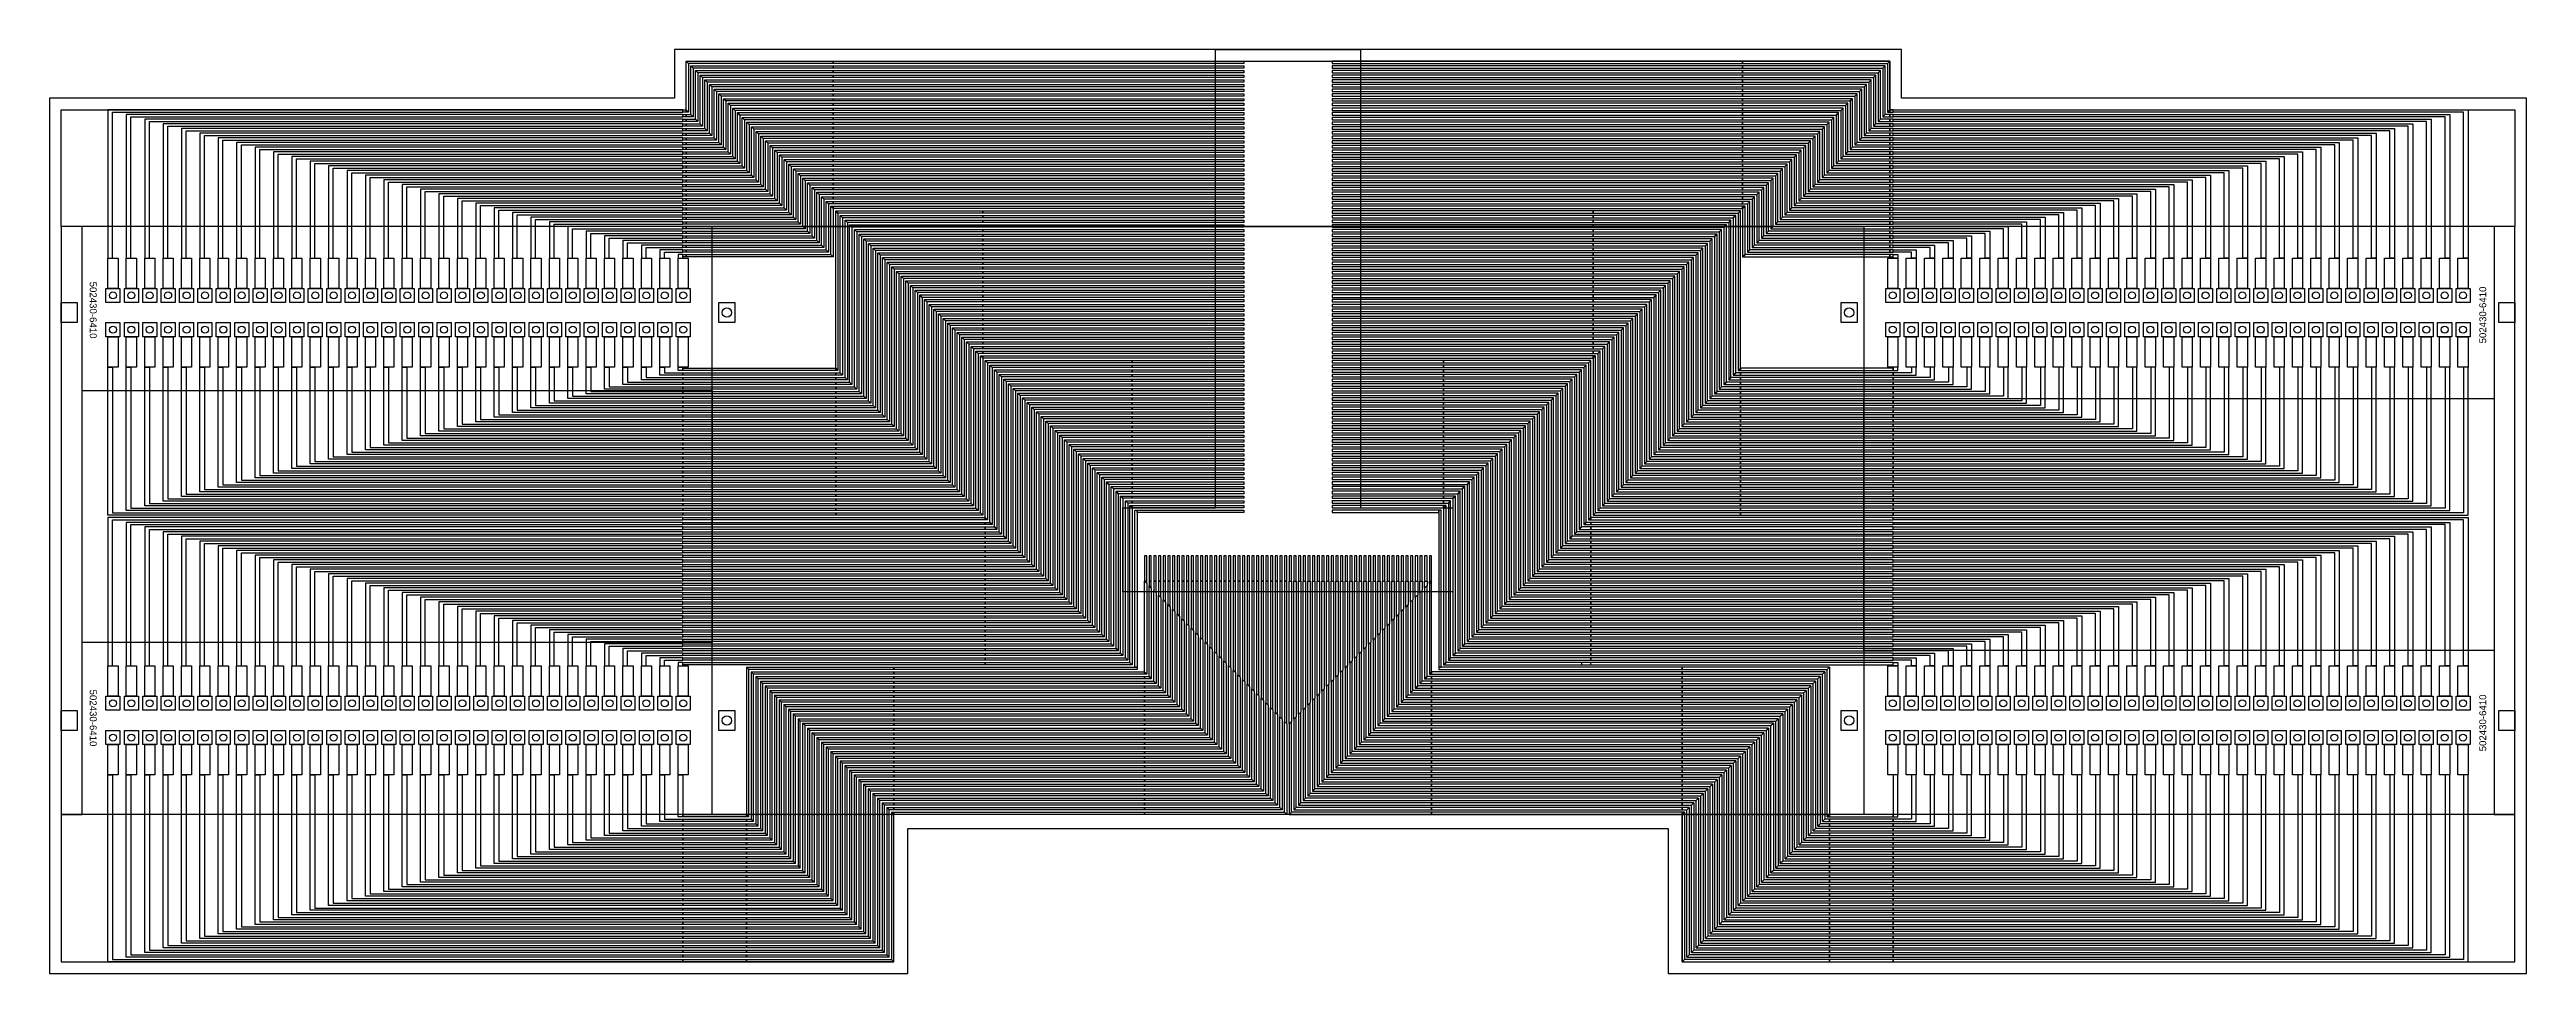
# Model space of a CAD drawing. Header units: inches. Extents: x 11033 to 102276, y 10578 to 36264.
# Drawn here: x 48414 to 102276, y 10722 to 30801 of the extents above; entities that cross this region are included whole.
import ezdxf

# ---------------------------------------------------------------- set-up
doc = ezdxf.new("R2010")
doc.units = ezdxf.units.IN
doc.header["$MEASUREMENT"] = 0
for name, color, linetype in [('board outline', 130, 'Continuous'), ('bottom copper', 160, 'Continuous'), ('bottom solder mask', 94, 'Continuous'), ('drill', 44, 'Continuous'), ('top copper', 10, 'Continuous'), ('top solder mask', 90, 'Continuous')]:
    doc.layers.add(name, color=color, linetype=linetype)
doc.styles.get("Standard").update_dxf_attribs({"font": 'arial.ttf'})

msp = doc.modelspace()

# ---------------------------------------------------------------- texts
at = {"char_height": 150, "width": 4405.41, "attachment_point": 1}
for insert, rotation in [((49439, 25757), 270), ((49439, 25757), 270), ((101251, 24415), 90), ((49439, 16891), 270), ((49439, 16891), 270), ((101251, 15549), 90), ((101251, 15549), 90)]:
    msp.add_mtext('502430-6410', dxfattribs=dict(at, insert=insert, rotation=rotation))

# ---------------------------------------------------------------- linework, layer by layer
at = {"layer": 'board outline'}
msp.add_lwpolyline([(48414, 29748), (48414, 10722), (67077, 10722), (67077, 13872), (83613, 13872), (83613, 10722), (102276, 10722), (102276, 29748), (88687, 29748), (88687, 30801), (62003, 30801), (62003, 29748)], close=True, dxfattribs=at)
at = {"layer": 'bottom copper'}
for points in [[(62257, 29494), (62257, 30547), (88433, 30547), (88433, 29494), (102022, 29494), (102022, 26954), (48668, 26954), (48668, 29494)], [(48668, 26954), (48668, 14176), (49120, 14176), (49120, 26954)], [(62826, 14176), (62826, 26954), (87866, 26954), (87866, 14176)], [(102022, 14176), (102022, 26954), (101571, 26954), (101571, 14176)], [(49683, 25611), (49683, 26271), (49903, 26271), (49903, 25611)], [(50083, 25611), (50083, 26271), (50303, 26271), (50303, 25611)], [(50483, 25611), (50483, 26271), (50703, 26271), (50703, 25611)], [(50883, 25611), (50883, 26271), (51103, 26271), (51103, 25611)], [(51283, 25611), (51283, 26271), (51503, 26271), (51503, 25611)], [(51683, 25611), (51683, 26271), (51903, 26271), (51903, 25611)], [(52083, 25611), (52083, 26271), (52303, 26271), (52303, 25611)], [(52483, 25611), (52483, 26271), (52703, 26271), (52703, 25611)], [(52883, 25611), (52883, 26271), (53103, 26271), (53103, 25611)], [(53283, 25611), (53283, 26271), (53503, 26271), (53503, 25611)], [(53683, 25611), (53683, 26271), (53903, 26271), (53903, 25611)], [(54083, 25611), (54083, 26271), (54303, 26271), (54303, 25611)], [(54483, 25611), (54483, 26271), (54703, 26271), (54703, 25611)], [(54883, 25611), (54883, 26271), (55103, 26271), (55103, 25611)], [(55283, 25611), (55283, 26271), (55503, 26271), (55503, 25611)], [(55683, 25611), (55683, 26271), (55903, 26271), (55903, 25611)], [(56083, 25611), (56083, 26271), (56303, 26271), (56303, 25611)], [(56483, 25611), (56483, 26271), (56703, 26271), (56703, 25611)], [(56883, 25611), (56883, 26271), (57103, 26271), (57103, 25611)], [(57283, 25611), (57283, 26271), (57503, 26271), (57503, 25611)], [(57683, 25611), (57683, 26271), (57903, 26271), (57903, 25611)], [(58083, 25611), (58083, 26271), (58303, 26271), (58303, 25611)], [(58483, 25611), (58483, 26271), (58703, 26271), (58703, 25611)], [(58883, 25611), (58883, 26271), (59103, 26271), (59103, 25611)], [(59283, 25611), (59283, 26271), (59503, 26271), (59503, 25611)], [(59683, 25611), (59683, 26271), (59903, 26271), (59903, 25611)], [(60083, 25611), (60083, 26271), (60303, 26271), (60303, 25611)], [(60483, 25611), (60483, 26271), (60703, 26271), (60703, 25611)], [(60883, 25611), (60883, 26271), (61103, 26271), (61103, 25611)], [(61283, 25611), (61283, 26271), (61503, 26271), (61503, 25611)], [(61683, 25611), (61683, 26271), (61903, 26271), (61903, 25611)], [(62083, 25611), (62083, 26271), (62303, 26271), (62303, 25611)], [(88387, 25611), (88387, 26271), (88607, 26271), (88607, 25611)], [(88787, 25611), (88787, 26271), (89007, 26271), (89007, 25611)], [(89187, 25611), (89187, 26271), (89407, 26271), (89407, 25611)], [(89587, 25611), (89587, 26271), (89807, 26271), (89807, 25611)], [(89987, 25611), (89987, 26271), (90207, 26271), (90207, 25611)], [(90387, 25611), (90387, 26271), (90607, 26271), (90607, 25611)], [(90787, 25611), (90787, 26271), (91007, 26271), (91007, 25611)], [(91187, 25611), (91187, 26271), (91407, 26271), (91407, 25611)], [(91587, 25611), (91587, 26271), (91807, 26271), (91807, 25611)], [(91987, 25611), (91987, 26271), (92207, 26271), (92207, 25611)], [(92387, 25611), (92387, 26271), (92607, 26271), (92607, 25611)], [(92787, 25611), (92787, 26271), (93007, 26271), (93007, 25611)], [(93187, 25611), (93187, 26271), (93407, 26271), (93407, 25611)], [(93587, 25611), (93587, 26271), (93807, 26271), (93807, 25611)], [(93987, 25611), (93987, 26271), (94207, 26271), (94207, 25611)], [(94387, 25611), (94387, 26271), (94607, 26271), (94607, 25611)], [(94787, 25611), (94787, 26271), (95007, 26271), (95007, 25611)], [(95187, 25611), (95187, 26271), (95407, 26271), (95407, 25611)], [(95587, 25611), (95587, 26271), (95807, 26271), (95807, 25611)], [(95987, 25611), (95987, 26271), (96207, 26271), (96207, 25611)], [(96387, 25611), (96387, 26271), (96607, 26271), (96607, 25611)], [(96787, 25611), (96787, 26271), (97007, 26271), (97007, 25611)], [(97187, 25611), (97187, 26271), (97407, 26271), (97407, 25611)], [(97587, 25611), (97587, 26271), (97807, 26271), (97807, 25611)], [(97987, 25611), (97987, 26271), (98207, 26271), (98207, 25611)], [(98387, 25611), (98387, 26271), (98607, 26271), (98607, 25611)], [(98787, 25611), (98787, 26271), (99007, 26271), (99007, 25611)], [(99187, 25611), (99187, 26271), (99407, 26271), (99407, 25611)], [(99587, 25611), (99587, 26271), (99807, 26271), (99807, 25611)], [(99987, 25611), (99987, 26271), (100207, 26271), (100207, 25611)], [(100387, 25611), (100387, 26271), (100607, 26271), (100607, 25611)], [(100787, 25611), (100787, 26271), (101007, 26271), (101007, 25611)], [(49641, 25611), (49945, 25611), (49945, 25307), (49641, 25307)], [(50041, 25611), (50345, 25611), (50345, 25307), (50041, 25307)], [(50441, 25611), (50745, 25611), (50745, 25307), (50441, 25307)], [(50841, 25611), (51145, 25611), (51145, 25307), (50841, 25307)], [(51241, 25611), (51545, 25611), (51545, 25307), (51241, 25307)], [(51641, 25611), (51945, 25611), (51945, 25307), (51641, 25307)], [(52041, 25611), (52345, 25611), (52345, 25307), (52041, 25307)], [(52441, 25611), (52745, 25611), (52745, 25307), (52441, 25307)], [(52841, 25611), (53145, 25611), (53145, 25307), (52841, 25307)], [(53241, 25611), (53545, 25611), (53545, 25307), (53241, 25307)], [(53641, 25611), (53945, 25611), (53945, 25307), (53641, 25307)], [(54041, 25611), (54345, 25611), (54345, 25307), (54041, 25307)], [(54441, 25611), (54745, 25611), (54745, 25307), (54441, 25307)], [(54841, 25611), (55145, 25611), (55145, 25307), (54841, 25307)], [(55241, 25611), (55545, 25611), (55545, 25307), (55241, 25307)], [(55641, 25611), (55945, 25611), (55945, 25307), (55641, 25307)], [(56041, 25611), (56345, 25611), (56345, 25307), (56041, 25307)], [(56441, 25611), (56745, 25611), (56745, 25307), (56441, 25307)], [(56841, 25611), (57145, 25611), (57145, 25307), (56841, 25307)], [(57241, 25611), (57545, 25611), (57545, 25307), (57241, 25307)], [(57641, 25611), (57945, 25611), (57945, 25307), (57641, 25307)], [(58041, 25611), (58345, 25611), (58345, 25307), (58041, 25307)], [(58441, 25611), (58745, 25611), (58745, 25307), (58441, 25307)], [(58841, 25611), (59145, 25611), (59145, 25307), (58841, 25307)], [(59241, 25611), (59545, 25611), (59545, 25307), (59241, 25307)], [(59641, 25611), (59945, 25611), (59945, 25307), (59641, 25307)], [(60041, 25611), (60345, 25611), (60345, 25307), (60041, 25307)], [(60441, 25611), (60745, 25611), (60745, 25307), (60441, 25307)], [(60841, 25611), (61145, 25611), (61145, 25307), (60841, 25307)], [(61241, 25611), (61545, 25611), (61545, 25307), (61241, 25307)], [(61641, 25611), (61945, 25611), (61945, 25307), (61641, 25307)], [(62041, 25611), (62345, 25611), (62345, 25307), (62041, 25307)], [(88650, 25307), (88345, 25307), (88345, 25611), (88650, 25611)], [(89050, 25307), (88745, 25307), (88745, 25611), (89050, 25611)], [(89450, 25307), (89145, 25307), (89145, 25611), (89450, 25611)], [(89850, 25307), (89545, 25307), (89545, 25611), (89850, 25611)], [(90250, 25307), (89945, 25307), (89945, 25611), (90250, 25611)], [(90650, 25307), (90345, 25307), (90345, 25611), (90650, 25611)], [(91050, 25307), (90745, 25307), (90745, 25611), (91050, 25611)], [(91450, 25307), (91145, 25307), (91145, 25611), (91450, 25611)], [(91850, 25307), (91545, 25307), (91545, 25611), (91850, 25611)], [(92250, 25307), (91945, 25307), (91945, 25611), (92250, 25611)], [(92650, 25307), (92345, 25307), (92345, 25611), (92650, 25611)], [(93050, 25307), (92745, 25307), (92745, 25611), (93050, 25611)], [(93450, 25307), (93145, 25307), (93145, 25611), (93450, 25611)], [(93850, 25307), (93545, 25307), (93545, 25611), (93850, 25611)], [(94250, 25307), (93945, 25307), (93945, 25611), (94250, 25611)], [(94650, 25307), (94345, 25307), (94345, 25611), (94650, 25611)], [(95050, 25307), (94745, 25307), (94745, 25611), (95050, 25611)], [(95450, 25307), (95145, 25307), (95145, 25611), (95450, 25611)], [(95850, 25307), (95545, 25307), (95545, 25611), (95850, 25611)], [(96250, 25307), (95945, 25307), (95945, 25611), (96250, 25611)], [(96650, 25307), (96345, 25307), (96345, 25611), (96650, 25611)], [(97050, 25307), (96745, 25307), (96745, 25611), (97050, 25611)], [(97450, 25307), (97145, 25307), (97145, 25611), (97450, 25611)], [(97850, 25307), (97545, 25307), (97545, 25611), (97850, 25611)], [(98250, 25307), (97945, 25307), (97945, 25611), (98250, 25611)], [(98650, 25307), (98345, 25307), (98345, 25611), (98650, 25611)], [(99050, 25307), (98745, 25307), (98745, 25611), (99050, 25611)], [(99450, 25307), (99145, 25307), (99145, 25611), (99450, 25611)], [(99850, 25307), (99545, 25307), (99545, 25611), (99850, 25611)], [(100250, 25307), (99945, 25307), (99945, 25611), (100250, 25611)], [(100650, 25307), (100345, 25307), (100345, 25611), (100650, 25611)], [(101050, 25307), (100745, 25307), (100745, 25611), (101050, 25611)], [(49641, 24866), (49945, 24866), (49945, 24561), (49641, 24561)], [(50041, 24866), (50345, 24866), (50345, 24561), (50041, 24561)], [(50441, 24866), (50745, 24866), (50745, 24561), (50441, 24561)], [(50841, 24866), (51145, 24866), (51145, 24561), (50841, 24561)], [(51241, 24866), (51545, 24866), (51545, 24561), (51241, 24561)], [(51641, 24866), (51945, 24866), (51945, 24561), (51641, 24561)], [(52041, 24866), (52345, 24866), (52345, 24561), (52041, 24561)], [(52441, 24866), (52745, 24866), (52745, 24561), (52441, 24561)], [(52841, 24866), (53145, 24866), (53145, 24561), (52841, 24561)], [(53241, 24866), (53545, 24866), (53545, 24561), (53241, 24561)], [(53641, 24866), (53945, 24866), (53945, 24561), (53641, 24561)], [(54041, 24866), (54345, 24866), (54345, 24561), (54041, 24561)], [(54441, 24866), (54745, 24866), (54745, 24561), (54441, 24561)], [(54841, 24866), (55145, 24866), (55145, 24561), (54841, 24561)], [(55241, 24866), (55545, 24866), (55545, 24561), (55241, 24561)], [(55641, 24866), (55945, 24866), (55945, 24561), (55641, 24561)], [(56041, 24866), (56345, 24866), (56345, 24561), (56041, 24561)], [(56441, 24866), (56745, 24866), (56745, 24561), (56441, 24561)], [(56841, 24866), (57145, 24866), (57145, 24561), (56841, 24561)], [(57241, 24866), (57545, 24866), (57545, 24561), (57241, 24561)], [(57641, 24866), (57945, 24866), (57945, 24561), (57641, 24561)], [(58041, 24866), (58345, 24866), (58345, 24561), (58041, 24561)], [(58441, 24866), (58745, 24866), (58745, 24561), (58441, 24561)], [(58841, 24866), (59145, 24866), (59145, 24561), (58841, 24561)], [(59241, 24866), (59545, 24866), (59545, 24561), (59241, 24561)], [(59641, 24866), (59945, 24866), (59945, 24561), (59641, 24561)], [(60041, 24866), (60345, 24866), (60345, 24561), (60041, 24561)], [(60441, 24866), (60745, 24866), (60745, 24561), (60441, 24561)], [(60841, 24866), (61145, 24866), (61145, 24561), (60841, 24561)], [(61241, 24866), (61545, 24866), (61545, 24561), (61241, 24561)], [(61641, 24866), (61945, 24866), (61945, 24561), (61641, 24561)], [(62041, 24866), (62345, 24866), (62345, 24561), (62041, 24561)], [(88650, 24561), (88345, 24561), (88345, 24866), (88650, 24866)], [(89050, 24561), (88745, 24561), (88745, 24866), (89050, 24866)], [(89450, 24561), (89145, 24561), (89145, 24866), (89450, 24866)], [(89850, 24561), (89545, 24561), (89545, 24866), (89850, 24866)], [(90250, 24561), (89945, 24561), (89945, 24866), (90250, 24866)], [(90650, 24561), (90345, 24561), (90345, 24866), (90650, 24866)], [(91050, 24561), (90745, 24561), (90745, 24866), (91050, 24866)], [(91450, 24561), (91145, 24561), (91145, 24866), (91450, 24866)], [(91850, 24561), (91545, 24561), (91545, 24866), (91850, 24866)], [(92250, 24561), (91945, 24561), (91945, 24866), (92250, 24866)], [(92650, 24561), (92345, 24561), (92345, 24866), (92650, 24866)], [(93050, 24561), (92745, 24561), (92745, 24866), (93050, 24866)], [(93450, 24561), (93145, 24561), (93145, 24866), (93450, 24866)], [(93850, 24561), (93545, 24561), (93545, 24866), (93850, 24866)], [(94250, 24561), (93945, 24561), (93945, 24866), (94250, 24866)], [(94650, 24561), (94345, 24561), (94345, 24866), (94650, 24866)], [(95050, 24561), (94745, 24561), (94745, 24866), (95050, 24866)], [(95450, 24561), (95145, 24561), (95145, 24866), (95450, 24866)], [(95850, 24561), (95545, 24561), (95545, 24866), (95850, 24866)], [(96250, 24561), (95945, 24561), (95945, 24866), (96250, 24866)], [(96650, 24561), (96345, 24561), (96345, 24866), (96650, 24866)], [(97050, 24561), (96745, 24561), (96745, 24866), (97050, 24866)], [(97450, 24561), (97145, 24561), (97145, 24866), (97450, 24866)], [(97850, 24561), (97545, 24561), (97545, 24866), (97850, 24866)], [(98250, 24561), (97945, 24561), (97945, 24866), (98250, 24866)], [(98650, 24561), (98345, 24561), (98345, 24866), (98650, 24866)], [(99050, 24561), (98745, 24561), (98745, 24866), (99050, 24866)], [(99450, 24561), (99145, 24561), (99145, 24866), (99450, 24866)], [(99850, 24561), (99545, 24561), (99545, 24866), (99850, 24866)], [(100250, 24561), (99945, 24561), (99945, 24866), (100250, 24866)], [(100650, 24561), (100345, 24561), (100345, 24866), (100650, 24866)], [(101050, 24561), (100745, 24561), (100745, 24866), (101050, 24866)], [(49683, 23901), (49683, 24561), (49903, 24561), (49903, 23901)], [(50083, 23901), (50083, 24561), (50303, 24561), (50303, 23901)], [(50483, 23901), (50483, 24561), (50703, 24561), (50703, 23901)], [(50883, 23901), (50883, 24561), (51103, 24561), (51103, 23901)], [(51283, 23901), (51283, 24561), (51503, 24561), (51503, 23901)], [(51683, 23901), (51683, 24561), (51903, 24561), (51903, 23901)], [(52083, 23901), (52083, 24561), (52303, 24561), (52303, 23901)], [(52483, 23901), (52483, 24561), (52703, 24561), (52703, 23901)], [(52883, 23901), (52883, 24561), (53103, 24561), (53103, 23901)], [(53283, 23901), (53283, 24561), (53503, 24561), (53503, 23901)], [(53683, 23901), (53683, 24561), (53903, 24561), (53903, 23901)], [(54083, 23901), (54083, 24561), (54303, 24561), (54303, 23901)], [(54483, 23901), (54483, 24561), (54703, 24561), (54703, 23901)], [(54883, 23901), (54883, 24561), (55103, 24561), (55103, 23901)], [(55283, 23901), (55283, 24561), (55503, 24561), (55503, 23901)], [(55683, 23901), (55683, 24561), (55903, 24561), (55903, 23901)], [(56083, 23901), (56083, 24561), (56303, 24561), (56303, 23901)], [(56483, 23901), (56483, 24561), (56703, 24561), (56703, 23901)], [(56883, 23901), (56883, 24561), (57103, 24561), (57103, 23901)], [(57283, 23901), (57283, 24561), (57503, 24561), (57503, 23901)], [(57683, 23901), (57683, 24561), (57903, 24561), (57903, 23901)], [(58083, 23901), (58083, 24561), (58303, 24561), (58303, 23901)], [(58483, 23901), (58483, 24561), (58703, 24561), (58703, 23901)], [(58883, 23901), (58883, 24561), (59103, 24561), (59103, 23901)], [(59283, 23901), (59283, 24561), (59503, 24561), (59503, 23901)], [(59683, 23901), (59683, 24561), (59903, 24561), (59903, 23901)], [(60083, 23901), (60083, 24561), (60303, 24561), (60303, 23901)], [(60483, 23901), (60483, 24561), (60703, 24561), (60703, 23901)], [(60883, 23901), (60883, 24561), (61103, 24561), (61103, 23901)], [(61283, 23901), (61283, 24561), (61503, 24561), (61503, 23901)], [(61683, 23901), (61683, 24561), (61903, 24561), (61903, 23901)], [(62083, 23901), (62083, 24561), (62303, 24561), (62303, 23901)], [(88387, 23901), (88387, 24561), (88607, 24561), (88607, 23901)], [(88787, 23901), (88787, 24561), (89007, 24561), (89007, 23901)], [(89187, 23901), (89187, 24561), (89407, 24561), (89407, 23901)], [(89587, 23901), (89587, 24561), (89807, 24561), (89807, 23901)], [(89987, 23901), (89987, 24561), (90207, 24561), (90207, 23901)], [(90387, 23901), (90387, 24561), (90607, 24561), (90607, 23901)], [(90787, 23901), (90787, 24561), (91007, 24561), (91007, 23901)], [(91187, 23901), (91187, 24561), (91407, 24561), (91407, 23901)], [(91587, 23901), (91587, 24561), (91807, 24561), (91807, 23901)], [(91987, 23901), (91987, 24561), (92207, 24561), (92207, 23901)], [(92387, 23901), (92387, 24561), (92607, 24561), (92607, 23901)], [(92787, 23901), (92787, 24561), (93007, 24561), (93007, 23901)], [(93187, 23901), (93187, 24561), (93407, 24561), (93407, 23901)], [(93587, 23901), (93587, 24561), (93807, 24561), (93807, 23901)], [(93987, 23901), (93987, 24561), (94207, 24561), (94207, 23901)], [(94387, 23901), (94387, 24561), (94607, 24561), (94607, 23901)], [(94787, 23901), (94787, 24561), (95007, 24561), (95007, 23901)], [(95187, 23901), (95187, 24561), (95407, 24561), (95407, 23901)], [(95587, 23901), (95587, 24561), (95807, 24561), (95807, 23901)], [(95987, 23901), (95987, 24561), (96207, 24561), (96207, 23901)], [(96387, 23901), (96387, 24561), (96607, 24561), (96607, 23901)], [(96787, 23901), (96787, 24561), (97007, 24561), (97007, 23901)], [(97187, 23901), (97187, 24561), (97407, 24561), (97407, 23901)], [(97587, 23901), (97587, 24561), (97807, 24561), (97807, 23901)], [(97987, 23901), (97987, 24561), (98207, 24561), (98207, 23901)], [(98387, 23901), (98387, 24561), (98607, 24561), (98607, 23901)], [(98787, 23901), (98787, 24561), (99007, 24561), (99007, 23901)], [(99187, 23901), (99187, 24561), (99407, 24561), (99407, 23901)], [(99587, 23901), (99587, 24561), (99807, 24561), (99807, 23901)], [(99987, 23901), (99987, 24561), (100207, 24561), (100207, 23901)], [(100387, 23901), (100387, 24561), (100607, 24561), (100607, 23901)], [(100787, 23901), (100787, 24561), (101007, 24561), (101007, 23901)], [(49120, 23393), (62826, 23393), (62826, 17913), (49120, 17913)], [(101571, 17737), (87865, 17737), (87865, 23217), (101571, 23217)], [(49683, 16745), (49683, 17405), (49903, 17405), (49903, 16745)], [(50083, 16745), (50083, 17405), (50303, 17405), (50303, 16745)], [(50483, 16745), (50483, 17405), (50703, 17405), (50703, 16745)], [(50883, 16745), (50883, 17405), (51103, 17405), (51103, 16745)], [(51283, 16745), (51283, 17405), (51503, 17405), (51503, 16745)], [(51683, 16745), (51683, 17405), (51903, 17405), (51903, 16745)], [(52083, 16745), (52083, 17405), (52303, 17405), (52303, 16745)], [(52483, 16745), (52483, 17405), (52703, 17405), (52703, 16745)], [(52883, 16745), (52883, 17405), (53103, 17405), (53103, 16745)], [(53283, 16745), (53283, 17405), (53503, 17405), (53503, 16745)], [(53683, 16745), (53683, 17405), (53903, 17405), (53903, 16745)], [(54083, 16745), (54083, 17405), (54303, 17405), (54303, 16745)], [(54483, 16745), (54483, 17405), (54703, 17405), (54703, 16745)], [(54883, 16745), (54883, 17405), (55103, 17405), (55103, 16745)], [(55283, 16745), (55283, 17405), (55503, 17405), (55503, 16745)], [(55683, 16745), (55683, 17405), (55903, 17405), (55903, 16745)], [(56083, 16745), (56083, 17405), (56303, 17405), (56303, 16745)], [(56483, 16745), (56483, 17405), (56703, 17405), (56703, 16745)], [(56883, 16745), (56883, 17405), (57103, 17405), (57103, 16745)], [(57283, 16745), (57283, 17405), (57503, 17405), (57503, 16745)], [(57683, 16745), (57683, 17405), (57903, 17405), (57903, 16745)], [(58083, 16745), (58083, 17405), (58303, 17405), (58303, 16745)], [(58483, 16745), (58483, 17405), (58703, 17405), (58703, 16745)], [(58883, 16745), (58883, 17405), (59103, 17405), (59103, 16745)], [(59283, 16745), (59283, 17405), (59503, 17405), (59503, 16745)], [(59683, 16745), (59683, 17405), (59903, 17405), (59903, 16745)], [(60083, 16745), (60083, 17405), (60303, 17405), (60303, 16745)], [(60483, 16745), (60483, 17405), (60703, 17405), (60703, 16745)], [(60883, 16745), (60883, 17405), (61103, 17405), (61103, 16745)], [(61283, 16745), (61283, 17405), (61503, 17405), (61503, 16745)], [(61683, 16745), (61683, 17405), (61903, 17405), (61903, 16745)], [(62083, 16745), (62083, 17405), (62303, 17405), (62303, 16745)], [(88387, 16745), (88387, 17405), (88607, 17405), (88607, 16745)], [(88787, 16745), (88787, 17405), (89007, 17405), (89007, 16745)], [(89187, 16745), (89187, 17405), (89407, 17405), (89407, 16745)], [(89587, 16745), (89587, 17405), (89807, 17405), (89807, 16745)], [(89987, 16745), (89987, 17405), (90207, 17405), (90207, 16745)], [(90387, 16745), (90387, 17405), (90607, 17405), (90607, 16745)], [(90787, 16745), (90787, 17405), (91007, 17405), (91007, 16745)], [(91187, 16745), (91187, 17405), (91407, 17405), (91407, 16745)], [(91587, 16745), (91587, 17405), (91807, 17405), (91807, 16745)], [(91987, 16745), (91987, 17405), (92207, 17405), (92207, 16745)], [(92387, 16745), (92387, 17405), (92607, 17405), (92607, 16745)], [(92787, 16745), (92787, 17405), (93007, 17405), (93007, 16745)], [(93187, 16745), (93187, 17405), (93407, 17405), (93407, 16745)], [(93587, 16745), (93587, 17405), (93807, 17405), (93807, 16745)], [(93987, 16745), (93987, 17405), (94207, 17405), (94207, 16745)], [(94387, 16745), (94387, 17405), (94607, 17405), (94607, 16745)], [(94787, 16745), (94787, 17405), (95007, 17405), (95007, 16745)], [(95187, 16745), (95187, 17405), (95407, 17405), (95407, 16745)], [(95587, 16745), (95587, 17405), (95807, 17405), (95807, 16745)], [(95987, 16745), (95987, 17405), (96207, 17405), (96207, 16745)], [(96387, 16745), (96387, 17405), (96607, 17405), (96607, 16745)], [(96787, 16745), (96787, 17405), (97007, 17405), (97007, 16745)], [(97187, 16745), (97187, 17405), (97407, 17405), (97407, 16745)], [(97587, 16745), (97587, 17405), (97807, 17405), (97807, 16745)], [(97987, 16745), (97987, 17405), (98207, 17405), (98207, 16745)], [(98387, 16745), (98387, 17405), (98607, 17405), (98607, 16745)], [(98787, 16745), (98787, 17405), (99007, 17405), (99007, 16745)], [(99187, 16745), (99187, 17405), (99407, 17405), (99407, 16745)], [(99587, 16745), (99587, 17405), (99807, 17405), (99807, 16745)], [(99987, 16745), (99987, 17405), (100207, 17405), (100207, 16745)], [(100387, 16745), (100387, 17405), (100607, 17405), (100607, 16745)], [(100787, 16745), (100787, 17405), (101007, 17405), (101007, 16745)], [(49641, 16745), (49945, 16745), (49945, 16441), (49641, 16441)], [(50041, 16745), (50345, 16745), (50345, 16441), (50041, 16441)], [(50441, 16745), (50745, 16745), (50745, 16441), (50441, 16441)], [(50841, 16745), (51145, 16745), (51145, 16441), (50841, 16441)], [(51241, 16745), (51545, 16745), (51545, 16441), (51241, 16441)], [(51641, 16745), (51945, 16745), (51945, 16441), (51641, 16441)], [(52041, 16745), (52345, 16745), (52345, 16441), (52041, 16441)], [(52441, 16745), (52745, 16745), (52745, 16441), (52441, 16441)], [(52841, 16745), (53145, 16745), (53145, 16441), (52841, 16441)], [(53241, 16745), (53545, 16745), (53545, 16441), (53241, 16441)], [(53641, 16745), (53945, 16745), (53945, 16441), (53641, 16441)], [(54041, 16745), (54345, 16745), (54345, 16441), (54041, 16441)], [(54441, 16745), (54745, 16745), (54745, 16441), (54441, 16441)], [(54841, 16745), (55145, 16745), (55145, 16441), (54841, 16441)], [(55241, 16745), (55545, 16745), (55545, 16441), (55241, 16441)], [(55641, 16745), (55945, 16745), (55945, 16441), (55641, 16441)], [(56041, 16745), (56345, 16745), (56345, 16441), (56041, 16441)], [(56441, 16745), (56745, 16745), (56745, 16441), (56441, 16441)], [(56841, 16745), (57145, 16745), (57145, 16441), (56841, 16441)], [(57241, 16745), (57545, 16745), (57545, 16441), (57241, 16441)], [(57641, 16745), (57945, 16745), (57945, 16441), (57641, 16441)], [(58041, 16745), (58345, 16745), (58345, 16441), (58041, 16441)], [(58441, 16745), (58745, 16745), (58745, 16441), (58441, 16441)], [(58841, 16745), (59145, 16745), (59145, 16441), (58841, 16441)], [(59241, 16745), (59545, 16745), (59545, 16441), (59241, 16441)], [(59641, 16745), (59945, 16745), (59945, 16441), (59641, 16441)], [(60041, 16745), (60345, 16745), (60345, 16441), (60041, 16441)], [(60441, 16745), (60745, 16745), (60745, 16441), (60441, 16441)], [(60841, 16745), (61145, 16745), (61145, 16441), (60841, 16441)], [(61241, 16745), (61545, 16745), (61545, 16441), (61241, 16441)], [(61641, 16745), (61945, 16745), (61945, 16441), (61641, 16441)], [(62041, 16745), (62345, 16745), (62345, 16441), (62041, 16441)], [(88650, 16441), (88345, 16441), (88345, 16745), (88650, 16745)], [(89050, 16441), (88745, 16441), (88745, 16745), (89050, 16745)], [(89450, 16441), (89145, 16441), (89145, 16745), (89450, 16745)], [(89850, 16441), (89545, 16441), (89545, 16745), (89850, 16745)], [(90250, 16441), (89945, 16441), (89945, 16745), (90250, 16745)], [(90650, 16441), (90345, 16441), (90345, 16745), (90650, 16745)], [(91050, 16441), (90745, 16441), (90745, 16745), (91050, 16745)], [(91450, 16441), (91145, 16441), (91145, 16745), (91450, 16745)], [(91850, 16441), (91545, 16441), (91545, 16745), (91850, 16745)], [(92250, 16441), (91945, 16441), (91945, 16745), (92250, 16745)], [(92650, 16441), (92345, 16441), (92345, 16745), (92650, 16745)], [(93050, 16441), (92745, 16441), (92745, 16745), (93050, 16745)], [(93450, 16441), (93145, 16441), (93145, 16745), (93450, 16745)], [(93850, 16441), (93545, 16441), (93545, 16745), (93850, 16745)], [(94250, 16441), (93945, 16441), (93945, 16745), (94250, 16745)], [(94650, 16441), (94345, 16441), (94345, 16745), (94650, 16745)], [(95050, 16441), (94745, 16441), (94745, 16745), (95050, 16745)], [(95450, 16441), (95145, 16441), (95145, 16745), (95450, 16745)], [(95850, 16441), (95545, 16441), (95545, 16745), (95850, 16745)], [(96250, 16441), (95945, 16441), (95945, 16745), (96250, 16745)], [(96650, 16441), (96345, 16441), (96345, 16745), (96650, 16745)], [(97050, 16441), (96745, 16441), (96745, 16745), (97050, 16745)], [(97450, 16441), (97145, 16441), (97145, 16745), (97450, 16745)], [(97850, 16441), (97545, 16441), (97545, 16745), (97850, 16745)], [(98250, 16441), (97945, 16441), (97945, 16745), (98250, 16745)], [(98650, 16441), (98345, 16441), (98345, 16745), (98650, 16745)], [(99050, 16441), (98745, 16441), (98745, 16745), (99050, 16745)], [(99450, 16441), (99145, 16441), (99145, 16745), (99450, 16745)], [(99850, 16441), (99545, 16441), (99545, 16745), (99850, 16745)], [(100250, 16441), (99945, 16441), (99945, 16745), (100250, 16745)], [(100650, 16441), (100345, 16441), (100345, 16745), (100650, 16745)], [(101050, 16441), (100745, 16441), (100745, 16745), (101050, 16745)], [(49641, 16000), (49945, 16000), (49945, 15695), (49641, 15695)], [(49683, 15035), (49683, 15695), (49903, 15695), (49903, 15035)], [(50041, 16000), (50345, 16000), (50345, 15695), (50041, 15695)], [(50083, 15035), (50083, 15695), (50303, 15695), (50303, 15035)], [(50441, 16000), (50745, 16000), (50745, 15695), (50441, 15695)], [(50483, 15035), (50483, 15695), (50703, 15695), (50703, 15035)], [(50841, 16000), (51145, 16000), (51145, 15695), (50841, 15695)], [(50883, 15035), (50883, 15695), (51103, 15695), (51103, 15035)], [(51241, 16000), (51545, 16000), (51545, 15695), (51241, 15695)], [(51283, 15035), (51283, 15695), (51503, 15695), (51503, 15035)], [(51641, 16000), (51945, 16000), (51945, 15695), (51641, 15695)], [(51683, 15035), (51683, 15695), (51903, 15695), (51903, 15035)], [(52041, 16000), (52345, 16000), (52345, 15695), (52041, 15695)], [(52083, 15035), (52083, 15695), (52303, 15695), (52303, 15035)], [(52441, 16000), (52745, 16000), (52745, 15695), (52441, 15695)], [(52483, 15035), (52483, 15695), (52703, 15695), (52703, 15035)], [(52841, 16000), (53145, 16000), (53145, 15695), (52841, 15695)], [(52883, 15035), (52883, 15695), (53103, 15695), (53103, 15035)], [(53241, 16000), (53545, 16000), (53545, 15695), (53241, 15695)], [(53283, 15035), (53283, 15695), (53503, 15695), (53503, 15035)], [(53641, 16000), (53945, 16000), (53945, 15695), (53641, 15695)], [(53683, 15035), (53683, 15695), (53903, 15695), (53903, 15035)], [(54041, 16000), (54345, 16000), (54345, 15695), (54041, 15695)], [(54083, 15035), (54083, 15695), (54303, 15695), (54303, 15035)], [(54441, 16000), (54745, 16000), (54745, 15695), (54441, 15695)], [(54483, 15035), (54483, 15695), (54703, 15695), (54703, 15035)], [(54841, 16000), (55145, 16000), (55145, 15695), (54841, 15695)], [(54883, 15035), (54883, 15695), (55103, 15695), (55103, 15035)], [(55241, 16000), (55545, 16000), (55545, 15695), (55241, 15695)], [(55283, 15035), (55283, 15695), (55503, 15695), (55503, 15035)], [(55641, 16000), (55945, 16000), (55945, 15695), (55641, 15695)], [(55683, 15035), (55683, 15695), (55903, 15695), (55903, 15035)], [(56041, 16000), (56345, 16000), (56345, 15695), (56041, 15695)], [(56083, 15035), (56083, 15695), (56303, 15695), (56303, 15035)], [(56441, 16000), (56745, 16000), (56745, 15695), (56441, 15695)], [(56483, 15035), (56483, 15695), (56703, 15695), (56703, 15035)], [(56841, 16000), (57145, 16000), (57145, 15695), (56841, 15695)], [(56883, 15035), (56883, 15695), (57103, 15695), (57103, 15035)], [(57241, 16000), (57545, 16000), (57545, 15695), (57241, 15695)], [(57283, 15035), (57283, 15695), (57503, 15695), (57503, 15035)], [(57641, 16000), (57945, 16000), (57945, 15695), (57641, 15695)], [(57683, 15035), (57683, 15695), (57903, 15695), (57903, 15035)], [(58041, 16000), (58345, 16000), (58345, 15695), (58041, 15695)], [(58083, 15035), (58083, 15695), (58303, 15695), (58303, 15035)], [(58441, 16000), (58745, 16000), (58745, 15695), (58441, 15695)], [(58483, 15035), (58483, 15695), (58703, 15695), (58703, 15035)], [(58841, 16000), (59145, 16000), (59145, 15695), (58841, 15695)], [(58883, 15035), (58883, 15695), (59103, 15695), (59103, 15035)], [(59241, 16000), (59545, 16000), (59545, 15695), (59241, 15695)], [(59283, 15035), (59283, 15695), (59503, 15695), (59503, 15035)], [(59641, 16000), (59945, 16000), (59945, 15695), (59641, 15695)], [(59683, 15035), (59683, 15695), (59903, 15695), (59903, 15035)], [(60041, 16000), (60345, 16000), (60345, 15695), (60041, 15695)], [(60083, 15035), (60083, 15695), (60303, 15695), (60303, 15035)], [(60441, 16000), (60745, 16000), (60745, 15695), (60441, 15695)], [(60483, 15035), (60483, 15695), (60703, 15695), (60703, 15035)], [(60841, 16000), (61145, 16000), (61145, 15695), (60841, 15695)], [(60883, 15035), (60883, 15695), (61103, 15695), (61103, 15035)], [(61241, 16000), (61545, 16000), (61545, 15695), (61241, 15695)], [(61283, 15035), (61283, 15695), (61503, 15695), (61503, 15035)], [(61641, 16000), (61945, 16000), (61945, 15695), (61641, 15695)], [(61683, 15035), (61683, 15695), (61903, 15695), (61903, 15035)], [(62041, 16000), (62345, 16000), (62345, 15695), (62041, 15695)], [(62083, 15035), (62083, 15695), (62303, 15695), (62303, 15035)], [(88650, 15695), (88345, 15695), (88345, 16000), (88650, 16000)], [(88387, 15035), (88387, 15695), (88607, 15695), (88607, 15035)], [(89050, 15695), (88745, 15695), (88745, 16000), (89050, 16000)], [(88787, 15035), (88787, 15695), (89007, 15695), (89007, 15035)], [(89450, 15695), (89145, 15695), (89145, 16000), (89450, 16000)], [(89187, 15035), (89187, 15695), (89407, 15695), (89407, 15035)], [(89850, 15695), (89545, 15695), (89545, 16000), (89850, 16000)], [(89587, 15035), (89587, 15695), (89807, 15695), (89807, 15035)], [(90250, 15695), (89945, 15695), (89945, 16000), (90250, 16000)], [(89987, 15035), (89987, 15695), (90207, 15695), (90207, 15035)], [(90650, 15695), (90345, 15695), (90345, 16000), (90650, 16000)], [(90387, 15035), (90387, 15695), (90607, 15695), (90607, 15035)], [(91050, 15695), (90745, 15695), (90745, 16000), (91050, 16000)], [(90787, 15035), (90787, 15695), (91007, 15695), (91007, 15035)], [(91450, 15695), (91145, 15695), (91145, 16000), (91450, 16000)], [(91187, 15035), (91187, 15695), (91407, 15695), (91407, 15035)], [(91850, 15695), (91545, 15695), (91545, 16000), (91850, 16000)], [(91587, 15035), (91587, 15695), (91807, 15695), (91807, 15035)], [(92250, 15695), (91945, 15695), (91945, 16000), (92250, 16000)], [(91987, 15035), (91987, 15695), (92207, 15695), (92207, 15035)], [(92650, 15695), (92345, 15695), (92345, 16000), (92650, 16000)], [(92387, 15035), (92387, 15695), (92607, 15695), (92607, 15035)], [(93050, 15695), (92745, 15695), (92745, 16000), (93050, 16000)], [(92787, 15035), (92787, 15695), (93007, 15695), (93007, 15035)], [(93450, 15695), (93145, 15695), (93145, 16000), (93450, 16000)], [(93187, 15035), (93187, 15695), (93407, 15695), (93407, 15035)], [(93850, 15695), (93545, 15695), (93545, 16000), (93850, 16000)], [(93587, 15035), (93587, 15695), (93807, 15695), (93807, 15035)], [(94250, 15695), (93945, 15695), (93945, 16000), (94250, 16000)], [(93987, 15035), (93987, 15695), (94207, 15695), (94207, 15035)], [(94650, 15695), (94345, 15695), (94345, 16000), (94650, 16000)], [(94387, 15035), (94387, 15695), (94607, 15695), (94607, 15035)], [(95050, 15695), (94745, 15695), (94745, 16000), (95050, 16000)], [(94787, 15035), (94787, 15695), (95007, 15695), (95007, 15035)], [(95450, 15695), (95145, 15695), (95145, 16000), (95450, 16000)], [(95187, 15035), (95187, 15695), (95407, 15695), (95407, 15035)], [(95850, 15695), (95545, 15695), (95545, 16000), (95850, 16000)], [(95587, 15035), (95587, 15695), (95807, 15695), (95807, 15035)], [(96250, 15695), (95945, 15695), (95945, 16000), (96250, 16000)], [(95987, 15035), (95987, 15695), (96207, 15695), (96207, 15035)], [(96650, 15695), (96345, 15695), (96345, 16000), (96650, 16000)], [(96387, 15035), (96387, 15695), (96607, 15695), (96607, 15035)], [(97050, 15695), (96745, 15695), (96745, 16000), (97050, 16000)], [(96787, 15035), (96787, 15695), (97007, 15695), (97007, 15035)], [(97450, 15695), (97145, 15695), (97145, 16000), (97450, 16000)], [(97187, 15035), (97187, 15695), (97407, 15695), (97407, 15035)], [(97850, 15695), (97545, 15695), (97545, 16000), (97850, 16000)], [(97587, 15035), (97587, 15695), (97807, 15695), (97807, 15035)], [(98250, 15695), (97945, 15695), (97945, 16000), (98250, 16000)], [(97987, 15035), (97987, 15695), (98207, 15695), (98207, 15035)], [(98650, 15695), (98345, 15695), (98345, 16000), (98650, 16000)], [(98387, 15035), (98387, 15695), (98607, 15695), (98607, 15035)], [(99050, 15695), (98745, 15695), (98745, 16000), (99050, 16000)], [(98787, 15035), (98787, 15695), (99007, 15695), (99007, 15035)], [(99450, 15695), (99145, 15695), (99145, 16000), (99450, 16000)], [(99187, 15035), (99187, 15695), (99407, 15695), (99407, 15035)], [(99850, 15695), (99545, 15695), (99545, 16000), (99850, 16000)], [(99587, 15035), (99587, 15695), (99807, 15695), (99807, 15035)], [(100250, 15695), (99945, 15695), (99945, 16000), (100250, 16000)], [(99987, 15035), (99987, 15695), (100207, 15695), (100207, 15035)], [(100650, 15695), (100345, 15695), (100345, 16000), (100650, 16000)], [(100387, 15035), (100387, 15695), (100607, 15695), (100607, 15035)], [(101050, 15695), (100745, 15695), (100745, 16000), (101050, 16000)], [(100787, 15035), (100787, 15695), (101007, 15695), (101007, 15035)], [(66772, 14176), (48668, 14176), (48668, 10976), (66772, 10976)], [(102022, 14176), (83918, 14176), (83918, 10976), (102022, 10976)]]:
    msp.add_lwpolyline(points, close=True, dxfattribs=at)
at = {"layer": 'bottom solder mask'}
for points in [[(49683, 25611), (49683, 26271), (49903, 26271), (49903, 25611)], [(50083, 25611), (50083, 26271), (50303, 26271), (50303, 25611)], [(50483, 25611), (50483, 26271), (50703, 26271), (50703, 25611)], [(50883, 25611), (50883, 26271), (51103, 26271), (51103, 25611)], [(51283, 25611), (51283, 26271), (51503, 26271), (51503, 25611)], [(51683, 25611), (51683, 26271), (51903, 26271), (51903, 25611)], [(52083, 25611), (52083, 26271), (52303, 26271), (52303, 25611)], [(52483, 25611), (52483, 26271), (52703, 26271), (52703, 25611)], [(52883, 25611), (52883, 26271), (53103, 26271), (53103, 25611)], [(53283, 25611), (53283, 26271), (53503, 26271), (53503, 25611)], [(53683, 25611), (53683, 26271), (53903, 26271), (53903, 25611)], [(54083, 25611), (54083, 26271), (54303, 26271), (54303, 25611)], [(54483, 25611), (54483, 26271), (54703, 26271), (54703, 25611)], [(54883, 25611), (54883, 26271), (55103, 26271), (55103, 25611)], [(55283, 25611), (55283, 26271), (55503, 26271), (55503, 25611)], [(55683, 25611), (55683, 26271), (55903, 26271), (55903, 25611)], [(56083, 25611), (56083, 26271), (56303, 26271), (56303, 25611)], [(56483, 25611), (56483, 26271), (56703, 26271), (56703, 25611)], [(56883, 25611), (56883, 26271), (57103, 26271), (57103, 25611)], [(57283, 25611), (57283, 26271), (57503, 26271), (57503, 25611)], [(57683, 25611), (57683, 26271), (57903, 26271), (57903, 25611)], [(58083, 25611), (58083, 26271), (58303, 26271), (58303, 25611)], [(58483, 25611), (58483, 26271), (58703, 26271), (58703, 25611)], [(58883, 25611), (58883, 26271), (59103, 26271), (59103, 25611)], [(59283, 25611), (59283, 26271), (59503, 26271), (59503, 25611)], [(59683, 25611), (59683, 26271), (59903, 26271), (59903, 25611)], [(60083, 25611), (60083, 26271), (60303, 26271), (60303, 25611)], [(60483, 25611), (60483, 26271), (60703, 26271), (60703, 25611)], [(60883, 25611), (60883, 26271), (61103, 26271), (61103, 25611)], [(61283, 25611), (61283, 26271), (61503, 26271), (61503, 25611)], [(61683, 25611), (61683, 26271), (61903, 26271), (61903, 25611)], [(62083, 25611), (62083, 26271), (62303, 26271), (62303, 25611)], [(88387, 25611), (88387, 26271), (88607, 26271), (88607, 25611)], [(88787, 25611), (88787, 26271), (89007, 26271), (89007, 25611)], [(89187, 25611), (89187, 26271), (89407, 26271), (89407, 25611)], [(89587, 25611), (89587, 26271), (89807, 26271), (89807, 25611)], [(89987, 25611), (89987, 26271), (90207, 26271), (90207, 25611)], [(90387, 25611), (90387, 26271), (90607, 26271), (90607, 25611)], [(90787, 25611), (90787, 26271), (91007, 26271), (91007, 25611)], [(91187, 25611), (91187, 26271), (91407, 26271), (91407, 25611)], [(91587, 25611), (91587, 26271), (91807, 26271), (91807, 25611)], [(91987, 25611), (91987, 26271), (92207, 26271), (92207, 25611)], [(92387, 25611), (92387, 26271), (92607, 26271), (92607, 25611)], [(92787, 25611), (92787, 26271), (93007, 26271), (93007, 25611)], [(93187, 25611), (93187, 26271), (93407, 26271), (93407, 25611)], [(93587, 25611), (93587, 26271), (93807, 26271), (93807, 25611)], [(93987, 25611), (93987, 26271), (94207, 26271), (94207, 25611)], [(94387, 25611), (94387, 26271), (94607, 26271), (94607, 25611)], [(94787, 25611), (94787, 26271), (95007, 26271), (95007, 25611)], [(95187, 25611), (95187, 26271), (95407, 26271), (95407, 25611)], [(95587, 25611), (95587, 26271), (95807, 26271), (95807, 25611)], [(95987, 25611), (95987, 26271), (96207, 26271), (96207, 25611)], [(96387, 25611), (96387, 26271), (96607, 26271), (96607, 25611)], [(96787, 25611), (96787, 26271), (97007, 26271), (97007, 25611)], [(97187, 25611), (97187, 26271), (97407, 26271), (97407, 25611)], [(97587, 25611), (97587, 26271), (97807, 26271), (97807, 25611)], [(97987, 25611), (97987, 26271), (98207, 26271), (98207, 25611)], [(98387, 25611), (98387, 26271), (98607, 26271), (98607, 25611)], [(98787, 25611), (98787, 26271), (99007, 26271), (99007, 25611)], [(99187, 25611), (99187, 26271), (99407, 26271), (99407, 25611)], [(99587, 25611), (99587, 26271), (99807, 26271), (99807, 25611)], [(99987, 25611), (99987, 26271), (100207, 26271), (100207, 25611)], [(100387, 25611), (100387, 26271), (100607, 26271), (100607, 25611)], [(100787, 25611), (100787, 26271), (101007, 26271), (101007, 25611)], [(48668, 24866), (48668, 25306), (49018, 25306), (49018, 24866)], [(62968, 24866), (62968, 25306), (63318, 25306), (63318, 24866)], [(87722, 25306), (87722, 24866), (87372, 24866), (87372, 25306)], [(102022, 25306), (102022, 24866), (101672, 24866), (101672, 25306)], [(49683, 23901), (49683, 24561), (49903, 24561), (49903, 23901)], [(50083, 23901), (50083, 24561), (50303, 24561), (50303, 23901)], [(50483, 23901), (50483, 24561), (50703, 24561), (50703, 23901)], [(50883, 23901), (50883, 24561), (51103, 24561), (51103, 23901)], [(51283, 23901), (51283, 24561), (51503, 24561), (51503, 23901)], [(51683, 23901), (51683, 24561), (51903, 24561), (51903, 23901)], [(52083, 23901), (52083, 24561), (52303, 24561), (52303, 23901)], [(52483, 23901), (52483, 24561), (52703, 24561), (52703, 23901)], [(52883, 23901), (52883, 24561), (53103, 24561), (53103, 23901)], [(53283, 23901), (53283, 24561), (53503, 24561), (53503, 23901)], [(53683, 23901), (53683, 24561), (53903, 24561), (53903, 23901)], [(54083, 23901), (54083, 24561), (54303, 24561), (54303, 23901)], [(54483, 23901), (54483, 24561), (54703, 24561), (54703, 23901)], [(54883, 23901), (54883, 24561), (55103, 24561), (55103, 23901)], [(55283, 23901), (55283, 24561), (55503, 24561), (55503, 23901)], [(55683, 23901), (55683, 24561), (55903, 24561), (55903, 23901)], [(56083, 23901), (56083, 24561), (56303, 24561), (56303, 23901)], [(56483, 23901), (56483, 24561), (56703, 24561), (56703, 23901)], [(56883, 23901), (56883, 24561), (57103, 24561), (57103, 23901)], [(57283, 23901), (57283, 24561), (57503, 24561), (57503, 23901)], [(57683, 23901), (57683, 24561), (57903, 24561), (57903, 23901)], [(58083, 23901), (58083, 24561), (58303, 24561), (58303, 23901)], [(58483, 23901), (58483, 24561), (58703, 24561), (58703, 23901)], [(58883, 23901), (58883, 24561), (59103, 24561), (59103, 23901)], [(59283, 23901), (59283, 24561), (59503, 24561), (59503, 23901)], [(59683, 23901), (59683, 24561), (59903, 24561), (59903, 23901)], [(60083, 23901), (60083, 24561), (60303, 24561), (60303, 23901)], [(60483, 23901), (60483, 24561), (60703, 24561), (60703, 23901)], [(60883, 23901), (60883, 24561), (61103, 24561), (61103, 23901)], [(61283, 23901), (61283, 24561), (61503, 24561), (61503, 23901)], [(61683, 23901), (61683, 24561), (61903, 24561), (61903, 23901)], [(62083, 23901), (62083, 24561), (62303, 24561), (62303, 23901)], [(88387, 23901), (88387, 24561), (88607, 24561), (88607, 23901)], [(88787, 23901), (88787, 24561), (89007, 24561), (89007, 23901)], [(89187, 23901), (89187, 24561), (89407, 24561), (89407, 23901)], [(89587, 23901), (89587, 24561), (89807, 24561), (89807, 23901)], [(89987, 23901), (89987, 24561), (90207, 24561), (90207, 23901)], [(90387, 23901), (90387, 24561), (90607, 24561), (90607, 23901)], [(90787, 23901), (90787, 24561), (91007, 24561), (91007, 23901)], [(91187, 23901), (91187, 24561), (91407, 24561), (91407, 23901)], [(91587, 23901), (91587, 24561), (91807, 24561), (91807, 23901)], [(91987, 23901), (91987, 24561), (92207, 24561), (92207, 23901)], [(92387, 23901), (92387, 24561), (92607, 24561), (92607, 23901)], [(92787, 23901), (92787, 24561), (93007, 24561), (93007, 23901)], [(93187, 23901), (93187, 24561), (93407, 24561), (93407, 23901)], [(93587, 23901), (93587, 24561), (93807, 24561), (93807, 23901)], [(93987, 23901), (93987, 24561), (94207, 24561), (94207, 23901)], [(94387, 23901), (94387, 24561), (94607, 24561), (94607, 23901)], [(94787, 23901), (94787, 24561), (95007, 24561), (95007, 23901)], [(95187, 23901), (95187, 24561), (95407, 24561), (95407, 23901)], [(95587, 23901), (95587, 24561), (95807, 24561), (95807, 23901)], [(95987, 23901), (95987, 24561), (96207, 24561), (96207, 23901)], [(96387, 23901), (96387, 24561), (96607, 24561), (96607, 23901)], [(96787, 23901), (96787, 24561), (97007, 24561), (97007, 23901)], [(97187, 23901), (97187, 24561), (97407, 24561), (97407, 23901)], [(97587, 23901), (97587, 24561), (97807, 24561), (97807, 23901)], [(97987, 23901), (97987, 24561), (98207, 24561), (98207, 23901)], [(98387, 23901), (98387, 24561), (98607, 24561), (98607, 23901)], [(98787, 23901), (98787, 24561), (99007, 24561), (99007, 23901)], [(99187, 23901), (99187, 24561), (99407, 24561), (99407, 23901)], [(99587, 23901), (99587, 24561), (99807, 24561), (99807, 23901)], [(99987, 23901), (99987, 24561), (100207, 24561), (100207, 23901)], [(100387, 23901), (100387, 24561), (100607, 24561), (100607, 23901)], [(100787, 23901), (100787, 24561), (101007, 24561), (101007, 23901)], [(49683, 16745), (49683, 17405), (49903, 17405), (49903, 16745)], [(50083, 16745), (50083, 17405), (50303, 17405), (50303, 16745)], [(50483, 16745), (50483, 17405), (50703, 17405), (50703, 16745)], [(50883, 16745), (50883, 17405), (51103, 17405), (51103, 16745)], [(51283, 16745), (51283, 17405), (51503, 17405), (51503, 16745)], [(51683, 16745), (51683, 17405), (51903, 17405), (51903, 16745)], [(52083, 16745), (52083, 17405), (52303, 17405), (52303, 16745)], [(52483, 16745), (52483, 17405), (52703, 17405), (52703, 16745)], [(52883, 16745), (52883, 17405), (53103, 17405), (53103, 16745)], [(53283, 16745), (53283, 17405), (53503, 17405), (53503, 16745)], [(53683, 16745), (53683, 17405), (53903, 17405), (53903, 16745)], [(54083, 16745), (54083, 17405), (54303, 17405), (54303, 16745)], [(54483, 16745), (54483, 17405), (54703, 17405), (54703, 16745)], [(54883, 16745), (54883, 17405), (55103, 17405), (55103, 16745)], [(55283, 16745), (55283, 17405), (55503, 17405), (55503, 16745)], [(55683, 16745), (55683, 17405), (55903, 17405), (55903, 16745)], [(56083, 16745), (56083, 17405), (56303, 17405), (56303, 16745)], [(56483, 16745), (56483, 17405), (56703, 17405), (56703, 16745)], [(56883, 16745), (56883, 17405), (57103, 17405), (57103, 16745)], [(57283, 16745), (57283, 17405), (57503, 17405), (57503, 16745)], [(57683, 16745), (57683, 17405), (57903, 17405), (57903, 16745)], [(58083, 16745), (58083, 17405), (58303, 17405), (58303, 16745)], [(58483, 16745), (58483, 17405), (58703, 17405), (58703, 16745)], [(58883, 16745), (58883, 17405), (59103, 17405), (59103, 16745)], [(59283, 16745), (59283, 17405), (59503, 17405), (59503, 16745)], [(59683, 16745), (59683, 17405), (59903, 17405), (59903, 16745)], [(60083, 16745), (60083, 17405), (60303, 17405), (60303, 16745)], [(60483, 16745), (60483, 17405), (60703, 17405), (60703, 16745)], [(60883, 16745), (60883, 17405), (61103, 17405), (61103, 16745)], [(61283, 16745), (61283, 17405), (61503, 17405), (61503, 16745)], [(61683, 16745), (61683, 17405), (61903, 17405), (61903, 16745)], [(62083, 16745), (62083, 17405), (62303, 17405), (62303, 16745)], [(88387, 16745), (88387, 17405), (88607, 17405), (88607, 16745)], [(88787, 16745), (88787, 17405), (89007, 17405), (89007, 16745)], [(89187, 16745), (89187, 17405), (89407, 17405), (89407, 16745)], [(89587, 16745), (89587, 17405), (89807, 17405), (89807, 16745)], [(89987, 16745), (89987, 17405), (90207, 17405), (90207, 16745)], [(90387, 16745), (90387, 17405), (90607, 17405), (90607, 16745)], [(90787, 16745), (90787, 17405), (91007, 17405), (91007, 16745)], [(91187, 16745), (91187, 17405), (91407, 17405), (91407, 16745)], [(91587, 16745), (91587, 17405), (91807, 17405), (91807, 16745)], [(91987, 16745), (91987, 17405), (92207, 17405), (92207, 16745)], [(92387, 16745), (92387, 17405), (92607, 17405), (92607, 16745)], [(92787, 16745), (92787, 17405), (93007, 17405), (93007, 16745)], [(93187, 16745), (93187, 17405), (93407, 17405), (93407, 16745)], [(93587, 16745), (93587, 17405), (93807, 17405), (93807, 16745)], [(93987, 16745), (93987, 17405), (94207, 17405), (94207, 16745)], [(94387, 16745), (94387, 17405), (94607, 17405), (94607, 16745)], [(94787, 16745), (94787, 17405), (95007, 17405), (95007, 16745)], [(95187, 16745), (95187, 17405), (95407, 17405), (95407, 16745)], [(95587, 16745), (95587, 17405), (95807, 17405), (95807, 16745)], [(95987, 16745), (95987, 17405), (96207, 17405), (96207, 16745)], [(96387, 16745), (96387, 17405), (96607, 17405), (96607, 16745)], [(96787, 16745), (96787, 17405), (97007, 17405), (97007, 16745)], [(97187, 16745), (97187, 17405), (97407, 17405), (97407, 16745)], [(97587, 16745), (97587, 17405), (97807, 17405), (97807, 16745)], [(97987, 16745), (97987, 17405), (98207, 17405), (98207, 16745)], [(98387, 16745), (98387, 17405), (98607, 17405), (98607, 16745)], [(98787, 16745), (98787, 17405), (99007, 17405), (99007, 16745)], [(99187, 16745), (99187, 17405), (99407, 17405), (99407, 16745)], [(99587, 16745), (99587, 17405), (99807, 17405), (99807, 16745)], [(99987, 16745), (99987, 17405), (100207, 17405), (100207, 16745)], [(100387, 16745), (100387, 17405), (100607, 17405), (100607, 16745)], [(100787, 16745), (100787, 17405), (101007, 17405), (101007, 16745)], [(48668, 16000), (48668, 16440), (49018, 16440), (49018, 16000)], [(62968, 16000), (62968, 16440), (63318, 16440), (63318, 16000)], [(87722, 16440), (87722, 16000), (87372, 16000), (87372, 16440)], [(102022, 16440), (102022, 16000), (101672, 16000), (101672, 16440)], [(49683, 15035), (49683, 15695), (49903, 15695), (49903, 15035)], [(50083, 15035), (50083, 15695), (50303, 15695), (50303, 15035)], [(50483, 15035), (50483, 15695), (50703, 15695), (50703, 15035)], [(50883, 15035), (50883, 15695), (51103, 15695), (51103, 15035)], [(51283, 15035), (51283, 15695), (51503, 15695), (51503, 15035)], [(51683, 15035), (51683, 15695), (51903, 15695), (51903, 15035)], [(52083, 15035), (52083, 15695), (52303, 15695), (52303, 15035)], [(52483, 15035), (52483, 15695), (52703, 15695), (52703, 15035)], [(52883, 15035), (52883, 15695), (53103, 15695), (53103, 15035)], [(53283, 15035), (53283, 15695), (53503, 15695), (53503, 15035)], [(53683, 15035), (53683, 15695), (53903, 15695), (53903, 15035)], [(54083, 15035), (54083, 15695), (54303, 15695), (54303, 15035)], [(54483, 15035), (54483, 15695), (54703, 15695), (54703, 15035)], [(54883, 15035), (54883, 15695), (55103, 15695), (55103, 15035)], [(55283, 15035), (55283, 15695), (55503, 15695), (55503, 15035)], [(55683, 15035), (55683, 15695), (55903, 15695), (55903, 15035)], [(56083, 15035), (56083, 15695), (56303, 15695), (56303, 15035)], [(56483, 15035), (56483, 15695), (56703, 15695), (56703, 15035)], [(56883, 15035), (56883, 15695), (57103, 15695), (57103, 15035)], [(57283, 15035), (57283, 15695), (57503, 15695), (57503, 15035)], [(57683, 15035), (57683, 15695), (57903, 15695), (57903, 15035)], [(58083, 15035), (58083, 15695), (58303, 15695), (58303, 15035)], [(58483, 15035), (58483, 15695), (58703, 15695), (58703, 15035)], [(58883, 15035), (58883, 15695), (59103, 15695), (59103, 15035)], [(59283, 15035), (59283, 15695), (59503, 15695), (59503, 15035)], [(59683, 15035), (59683, 15695), (59903, 15695), (59903, 15035)], [(60083, 15035), (60083, 15695), (60303, 15695), (60303, 15035)], [(60483, 15035), (60483, 15695), (60703, 15695), (60703, 15035)], [(60883, 15035), (60883, 15695), (61103, 15695), (61103, 15035)], [(61283, 15035), (61283, 15695), (61503, 15695), (61503, 15035)], [(61683, 15035), (61683, 15695), (61903, 15695), (61903, 15035)], [(62083, 15035), (62083, 15695), (62303, 15695), (62303, 15035)], [(88387, 15035), (88387, 15695), (88607, 15695), (88607, 15035)], [(88787, 15035), (88787, 15695), (89007, 15695), (89007, 15035)], [(89187, 15035), (89187, 15695), (89407, 15695), (89407, 15035)], [(89587, 15035), (89587, 15695), (89807, 15695), (89807, 15035)], [(89987, 15035), (89987, 15695), (90207, 15695), (90207, 15035)], [(90387, 15035), (90387, 15695), (90607, 15695), (90607, 15035)], [(90787, 15035), (90787, 15695), (91007, 15695), (91007, 15035)], [(91187, 15035), (91187, 15695), (91407, 15695), (91407, 15035)], [(91587, 15035), (91587, 15695), (91807, 15695), (91807, 15035)], [(91987, 15035), (91987, 15695), (92207, 15695), (92207, 15035)], [(92387, 15035), (92387, 15695), (92607, 15695), (92607, 15035)], [(92787, 15035), (92787, 15695), (93007, 15695), (93007, 15035)], [(93187, 15035), (93187, 15695), (93407, 15695), (93407, 15035)], [(93587, 15035), (93587, 15695), (93807, 15695), (93807, 15035)], [(93987, 15035), (93987, 15695), (94207, 15695), (94207, 15035)], [(94387, 15035), (94387, 15695), (94607, 15695), (94607, 15035)], [(94787, 15035), (94787, 15695), (95007, 15695), (95007, 15035)], [(95187, 15035), (95187, 15695), (95407, 15695), (95407, 15035)], [(95587, 15035), (95587, 15695), (95807, 15695), (95807, 15035)], [(95987, 15035), (95987, 15695), (96207, 15695), (96207, 15035)], [(96387, 15035), (96387, 15695), (96607, 15695), (96607, 15035)], [(96787, 15035), (96787, 15695), (97007, 15695), (97007, 15035)], [(97187, 15035), (97187, 15695), (97407, 15695), (97407, 15035)], [(97587, 15035), (97587, 15695), (97807, 15695), (97807, 15035)], [(97987, 15035), (97987, 15695), (98207, 15695), (98207, 15035)], [(98387, 15035), (98387, 15695), (98607, 15695), (98607, 15035)], [(98787, 15035), (98787, 15695), (99007, 15695), (99007, 15035)], [(99187, 15035), (99187, 15695), (99407, 15695), (99407, 15035)], [(99587, 15035), (99587, 15695), (99807, 15695), (99807, 15035)], [(99987, 15035), (99987, 15695), (100207, 15695), (100207, 15035)], [(100387, 15035), (100387, 15695), (100607, 15695), (100607, 15035)], [(100787, 15035), (100787, 15695), (101007, 15695), (101007, 15035)]]:
    msp.add_lwpolyline(points, close=True, dxfattribs=at)
at = {"layer": 'drill'}
for centre, radius in [((49793, 25459), 76.2), ((50193, 25459), 76.2), ((50593, 25459), 76.2), ((50993, 25459), 76.2), ((51393, 25459), 76.2), ((51793, 25459), 76.2), ((52193, 25459), 76.2), ((52593, 25459), 76.2), ((52993, 25459), 76.2), ((53393, 25459), 76.2), ((53793, 25459), 76.2), ((54193, 25459), 76.2), ((54593, 25459), 76.2), ((54993, 25459), 76.2), ((55393, 25459), 76.2), ((55793, 25459), 76.2), ((56193, 25459), 76.2), ((56593, 25459), 76.2), ((56993, 25459), 76.2), ((57393, 25459), 76.2), ((57793, 25459), 76.2), ((58193, 25459), 76.2), ((58593, 25459), 76.2), ((58993, 25459), 76.2), ((59393, 25459), 76.2), ((59793, 25459), 76.2), ((60193, 25459), 76.2), ((60593, 25459), 76.2), ((60993, 25459), 76.2), ((61393, 25459), 76.2), ((61793, 25459), 76.2), ((62193, 25459), 76.2), ((88497, 25459), 76.2), ((88897, 25459), 76.2), ((89297, 25459), 76.2), ((89697, 25459), 76.2), ((90097, 25459), 76.2), ((90497, 25459), 76.2), ((90897, 25459), 76.2), ((91297, 25459), 76.2), ((91697, 25459), 76.2), ((92097, 25459), 76.2), ((92497, 25459), 76.2), ((92897, 25459), 76.2), ((93297, 25459), 76.2), ((93697, 25459), 76.2), ((94097, 25459), 76.2), ((94497, 25459), 76.2), ((94897, 25459), 76.2), ((95297, 25459), 76.2), ((95697, 25459), 76.2), ((96097, 25459), 76.2), ((96497, 25459), 76.2), ((96897, 25459), 76.2), ((97297, 25459), 76.2), ((97697, 25459), 76.2), ((98097, 25459), 76.2), ((98497, 25459), 76.2), ((98897, 25459), 76.2), ((99297, 25459), 76.2), ((99697, 25459), 76.2), ((100097, 25459), 76.2), ((100497, 25459), 76.2), ((100897, 25459), 76.2), ((49793, 24714), 76.2), ((50193, 24714), 76.2), ((50593, 24714), 76.2), ((50993, 24714), 76.2), ((51393, 24714), 76.2), ((51793, 24714), 76.2), ((52193, 24714), 76.2), ((52593, 24714), 76.2), ((52993, 24714), 76.2), ((53393, 24714), 76.2), ((53793, 24714), 76.2), ((54193, 24714), 76.2), ((54593, 24714), 76.2), ((54993, 24714), 76.2), ((55393, 24714), 76.2), ((55793, 24714), 76.2), ((56193, 24714), 76.2), ((56593, 24714), 76.2), ((56993, 24714), 76.2), ((57393, 24714), 76.2), ((57793, 24714), 76.2), ((58193, 24714), 76.2), ((58593, 24714), 76.2), ((58993, 24714), 76.2), ((59393, 24714), 76.2), ((59793, 24714), 76.2), ((60193, 24714), 76.2), ((60593, 24714), 76.2), ((60993, 24714), 76.2), ((61393, 24714), 76.2), ((61793, 24714), 76.2), ((62193, 24714), 76.2), ((63143, 25086), 102), ((87547, 25086), 102), ((88497, 24714), 76.2), ((88897, 24714), 76.2), ((89297, 24714), 76.2), ((89697, 24714), 76.2), ((90097, 24714), 76.2), ((90497, 24714), 76.2), ((90897, 24714), 76.2), ((91297, 24714), 76.2), ((91697, 24714), 76.2), ((92097, 24714), 76.2), ((92497, 24714), 76.2), ((92897, 24714), 76.2), ((93297, 24714), 76.2), ((93697, 24714), 76.2), ((94097, 24714), 76.2), ((94497, 24714), 76.2), ((94897, 24714), 76.2), ((95297, 24714), 76.2), ((95697, 24714), 76.2), ((96097, 24714), 76.2), ((96497, 24714), 76.2), ((96897, 24714), 76.2), ((97297, 24714), 76.2), ((97697, 24714), 76.2), ((98097, 24714), 76.2), ((98497, 24714), 76.2), ((98897, 24714), 76.2), ((99297, 24714), 76.2), ((99697, 24714), 76.2), ((100097, 24714), 76.2), ((100497, 24714), 76.2), ((100897, 24714), 76.2), ((49793, 16593), 76.2), ((50193, 16593), 76.2), ((50593, 16593), 76.2), ((50993, 16593), 76.2), ((51393, 16593), 76.2), ((51793, 16593), 76.2), ((52193, 16593), 76.2), ((52593, 16593), 76.2), ((52993, 16593), 76.2), ((53393, 16593), 76.2), ((53793, 16593), 76.2), ((54193, 16593), 76.2), ((54593, 16593), 76.2), ((54993, 16593), 76.2), ((55393, 16593), 76.2), ((55793, 16593), 76.2), ((56193, 16593), 76.2), ((56593, 16593), 76.2), ((56993, 16593), 76.2), ((57393, 16593), 76.2), ((57793, 16593), 76.2), ((58193, 16593), 76.2), ((58593, 16593), 76.2), ((58993, 16593), 76.2), ((59393, 16593), 76.2), ((59793, 16593), 76.2), ((60193, 16593), 76.2), ((60593, 16593), 76.2), ((60993, 16593), 76.2), ((61393, 16593), 76.2), ((61793, 16593), 76.2), ((62193, 16593), 76.2), ((63143, 16220), 102), ((87547, 16220), 102), ((88497, 16593), 76.2), ((88897, 16593), 76.2), ((89297, 16593), 76.2), ((89697, 16593), 76.2), ((90097, 16593), 76.2), ((90497, 16593), 76.2), ((90897, 16593), 76.2), ((91297, 16593), 76.2), ((91697, 16593), 76.2), ((92097, 16593), 76.2), ((92497, 16593), 76.2), ((92897, 16593), 76.2), ((93297, 16593), 76.2), ((93697, 16593), 76.2), ((94097, 16593), 76.2), ((94497, 16593), 76.2), ((94897, 16593), 76.2), ((95297, 16593), 76.2), ((95697, 16593), 76.2), ((96097, 16593), 76.2), ((96497, 16593), 76.2), ((96897, 16593), 76.2), ((97297, 16593), 76.2), ((97697, 16593), 76.2), ((98097, 16593), 76.2), ((98497, 16593), 76.2), ((98897, 16593), 76.2), ((99297, 16593), 76.2), ((99697, 16593), 76.2), ((100097, 16593), 76.2), ((100497, 16593), 76.2), ((100897, 16593), 76.2), ((49793, 15848), 76.2), ((50193, 15848), 76.2), ((50593, 15848), 76.2), ((50993, 15848), 76.2), ((51393, 15848), 76.2), ((51793, 15848), 76.2), ((52193, 15848), 76.2), ((52593, 15848), 76.2), ((52993, 15848), 76.2), ((53393, 15848), 76.2), ((53793, 15848), 76.2), ((54193, 15848), 76.2), ((54593, 15848), 76.2), ((54993, 15848), 76.2), ((55393, 15848), 76.2), ((55793, 15848), 76.2), ((56193, 15848), 76.2), ((56593, 15848), 76.2), ((56993, 15848), 76.2), ((57393, 15848), 76.2), ((57793, 15848), 76.2), ((58193, 15848), 76.2), ((58593, 15848), 76.2), ((58993, 15848), 76.2), ((59393, 15848), 76.2), ((59793, 15848), 76.2), ((60193, 15848), 76.2), ((60593, 15848), 76.2), ((60993, 15848), 76.2), ((61393, 15848), 76.2), ((61793, 15848), 76.2), ((62193, 15848), 76.2), ((88497, 15848), 76.2), ((88897, 15848), 76.2), ((89297, 15848), 76.2), ((89697, 15848), 76.2), ((90097, 15848), 76.2), ((90497, 15848), 76.2), ((90897, 15848), 76.2), ((91297, 15848), 76.2), ((91697, 15848), 76.2), ((92097, 15848), 76.2), ((92497, 15848), 76.2), ((92897, 15848), 76.2), ((93297, 15848), 76.2), ((93697, 15848), 76.2), ((94097, 15848), 76.2), ((94497, 15848), 76.2), ((94897, 15848), 76.2), ((95297, 15848), 76.2), ((95697, 15848), 76.2), ((96097, 15848), 76.2), ((96497, 15848), 76.2), ((96897, 15848), 76.2), ((97297, 15848), 76.2), ((97697, 15848), 76.2), ((98097, 15848), 76.2), ((98497, 15848), 76.2), ((98897, 15848), 76.2), ((99297, 15848), 76.2), ((99697, 15848), 76.2), ((100097, 15848), 76.2), ((100497, 15848), 76.2), ((100897, 15848), 76.2)]:
    msp.add_circle(centre, radius, dxfattribs=at)
at = {"layer": 'top copper'}
for points in [[(62257, 30547), (65458, 30547), (65458, 30496), (62308, 30496)], [(62257, 30547), (62308, 30496), (62308, 29443), (62257, 29494)], [(62359, 30446), (65458, 30446), (65458, 30395), (62410, 30395)], [(62359, 30446), (62410, 30395), (62410, 29342), (62359, 29392)], [(62461, 30344), (65458, 30344), (65458, 30293), (62511, 30293)], [(62461, 30344), (62511, 30293), (62511, 29240), (62461, 29291)], [(62562, 30242), (65458, 30242), (65458, 30192), (62613, 30192)], [(62562, 30242), (62613, 30192), (62613, 29138), (62562, 29189)], [(65458, 30547), (74382, 30547), (74382, 30496), (65458, 30496)], [(65458, 30446), (74382, 30446), (74382, 30395), (65458, 30395)], [(65458, 30344), (74382, 30344), (74382, 30293), (65458, 30293)], [(65458, 30242), (74382, 30242), (74382, 30192), (65458, 30192)], [(85232, 30547), (76309, 30547), (76309, 30496), (85232, 30496)], [(85232, 30446), (76309, 30446), (76309, 30395), (85232, 30395)], [(85232, 30344), (76309, 30344), (76309, 30293), (85232, 30293)], [(85232, 30242), (76309, 30242), (76309, 30192), (85232, 30192)], [(88433, 30547), (85232, 30547), (85232, 30496), (88382, 30496)], [(88331, 30446), (85232, 30446), (85232, 30395), (88280, 30395)], [(88230, 30344), (85232, 30344), (85232, 30293), (88179, 30293)], [(88128, 30242), (85232, 30242), (85232, 30192), (88077, 30192)], [(88128, 30242), (88077, 30192), (88077, 29138), (88128, 29189)], [(88230, 30344), (88179, 30293), (88179, 29240), (88230, 29291)], [(88331, 30446), (88280, 30395), (88280, 29342), (88331, 29392)], [(88433, 30547), (88382, 30496), (88382, 29443), (88433, 29494)], [(62664, 30141), (65458, 30141), (65458, 30090), (62715, 30090)], [(62664, 30141), (62715, 30090), (62715, 29037), (62664, 29088)], [(62765, 30039), (65458, 30039), (65458, 29988), (62816, 29988)], [(62765, 30039), (62816, 29988), (62816, 28935), (62765, 28986)], [(62867, 29938), (65458, 29938), (65458, 29887), (62918, 29887)], [(62867, 29938), (62918, 29887), (62918, 28834), (62867, 28884)], [(62969, 29836), (65458, 29836), (65458, 29785), (63019, 29785)], [(62969, 29836), (63019, 29785), (63019, 28732), (62969, 28783)], [(63070, 29734), (65458, 29734), (65458, 29684), (63121, 29684)], [(63070, 29734), (63121, 29684), (63121, 28630), (63070, 28681)], [(63172, 29633), (65458, 29633), (65458, 29582), (63223, 29582)], [(63172, 29633), (63223, 29582), (63223, 28529), (63172, 28580)], [(65458, 30141), (74382, 30141), (74382, 30090), (65458, 30090)], [(65458, 30039), (74382, 30039), (74382, 29988), (65458, 29988)], [(65458, 29938), (74382, 29938), (74382, 29887), (65458, 29887)], [(65458, 29836), (74382, 29836), (74382, 29785), (65458, 29785)], [(65458, 29734), (74382, 29734), (74382, 29684), (65458, 29684)], [(65458, 29633), (74382, 29633), (74382, 29582), (65458, 29582)], [(85232, 30141), (76309, 30141), (76309, 30090), (85232, 30090)], [(85232, 30039), (76309, 30039), (76309, 29988), (85232, 29988)], [(85232, 29938), (76309, 29938), (76309, 29887), (85232, 29887)], [(85232, 29836), (76309, 29836), (76309, 29785), (85232, 29785)], [(85232, 29734), (76309, 29734), (76309, 29684), (85232, 29684)], [(85232, 29633), (76309, 29633), (76309, 29582), (85232, 29582)], [(88026, 30141), (85232, 30141), (85232, 30090), (87976, 30090)], [(87925, 30039), (85232, 30039), (85232, 29988), (87874, 29988)], [(87823, 29938), (85232, 29938), (85232, 29887), (87772, 29887)], [(87722, 29836), (85232, 29836), (85232, 29785), (87671, 29785)], [(87620, 29734), (85232, 29734), (85232, 29684), (87569, 29684)], [(87518, 29633), (85232, 29633), (85232, 29582), (87468, 29582)], [(87518, 29633), (87468, 29582), (87468, 28529), (87518, 28580)], [(87620, 29734), (87569, 29684), (87569, 28630), (87620, 28681)], [(87722, 29836), (87671, 29785), (87671, 28732), (87722, 28783)], [(87823, 29938), (87772, 29887), (87772, 28834), (87823, 28884)], [(87925, 30039), (87874, 29988), (87874, 28935), (87925, 28986)], [(88026, 30141), (87976, 30090), (87976, 29037), (88026, 29088)], [(49683, 26271), (49785, 26271), (49785, 29443), (62185, 29443), (62185, 29494), (49683, 29494)], [(50083, 26271), (50185, 26271), (50185, 29342), (62185, 29342), (62185, 29392), (50083, 29392)], [(50483, 26271), (50585, 26271), (50585, 29240), (62185, 29240), (62185, 29291), (50483, 29291)], [(50883, 26271), (50985, 26271), (50985, 29138), (62185, 29138), (62185, 29189), (50883, 29189)], [(51283, 26271), (51385, 26271), (51385, 29037), (62185, 29037), (62185, 29088), (51283, 29088)], [(62185, 29494), (62257, 29494), (62257, 29443), (62185, 29443)], [(62185, 29392), (62257, 29392), (62257, 29342), (62185, 29342)], [(62185, 29291), (62257, 29291), (62257, 29240), (62185, 29240)], [(62185, 29189), (62257, 29189), (62257, 29138), (62185, 29138)], [(62185, 29088), (62257, 29088), (62257, 29037), (62185, 29037)], [(62308, 29443), (62257, 29443), (62257, 29494)], [(62410, 29342), (62257, 29342), (62257, 29392), (62359, 29392)], [(62511, 29240), (62257, 29240), (62257, 29291), (62461, 29291)], [(62613, 29138), (62257, 29138), (62257, 29189), (62562, 29189)], [(62715, 29037), (62257, 29037), (62257, 29088), (62664, 29088)], [(63273, 29531), (65458, 29531), (65458, 29480), (63324, 29480)], [(63273, 29531), (63324, 29480), (63324, 28427), (63273, 28478)], [(63375, 29430), (65458, 29430), (65458, 29379), (63426, 29379)], [(63375, 29430), (63426, 29379), (63426, 28326), (63375, 28376)], [(63477, 29328), (65458, 29328), (65458, 29277), (63527, 29277)], [(63477, 29328), (63527, 29277), (63527, 28224), (63477, 28275)], [(63578, 29226), (65458, 29226), (65458, 29176), (63629, 29176)], [(63578, 29226), (63629, 29176), (63629, 28122), (63578, 28173)], [(63680, 29125), (65458, 29125), (65458, 29074), (63731, 29074)], [(63680, 29125), (63731, 29074), (63731, 28021), (63680, 28072)], [(65458, 29531), (74382, 29531), (74382, 29480), (65458, 29480)], [(65458, 29430), (74382, 29430), (74382, 29379), (65458, 29379)], [(65458, 29328), (74382, 29328), (74382, 29277), (65458, 29277)], [(65458, 29226), (74382, 29226), (74382, 29176), (65458, 29176)], [(65458, 29125), (74382, 29125), (74382, 29074), (65458, 29074)], [(85232, 29531), (76309, 29531), (76309, 29480), (85232, 29480)], [(85232, 29430), (76309, 29430), (76309, 29379), (85232, 29379)], [(85232, 29328), (76309, 29328), (76309, 29277), (85232, 29277)], [(85232, 29226), (76309, 29226), (76309, 29176), (85232, 29176)], [(85232, 29125), (76309, 29125), (76309, 29074), (85232, 29074)], [(87417, 29531), (85232, 29531), (85232, 29480), (87366, 29480)], [(87315, 29430), (85232, 29430), (85232, 29379), (87264, 29379)], [(87214, 29328), (85232, 29328), (85232, 29277), (87163, 29277)], [(87112, 29226), (85232, 29226), (85232, 29176), (87061, 29176)], [(87010, 29125), (85232, 29125), (85232, 29074), (86960, 29074)], [(87010, 29125), (86960, 29074), (86960, 28021), (87010, 28072)], [(87112, 29226), (87061, 29176), (87061, 28122), (87112, 28173)], [(87214, 29328), (87163, 29277), (87163, 28224), (87214, 28275)], [(87315, 29430), (87264, 29379), (87264, 28326), (87315, 28376)], [(87417, 29531), (87366, 29480), (87366, 28427), (87417, 28478)], [(87976, 29037), (88433, 29037), (88433, 29088), (88026, 29088)], [(88077, 29138), (88433, 29138), (88433, 29189), (88128, 29189)], [(88179, 29240), (88433, 29240), (88433, 29291), (88230, 29291)], [(88280, 29342), (88433, 29342), (88433, 29392), (88331, 29392)], [(88382, 29443), (88433, 29443), (88433, 29494)], [(88506, 29494), (88433, 29494), (88433, 29443), (88506, 29443)], [(88506, 29392), (88433, 29392), (88433, 29342), (88506, 29342)], [(88506, 29291), (88433, 29291), (88433, 29240), (88506, 29240)], [(88506, 29189), (88433, 29189), (88433, 29138), (88506, 29138)], [(88506, 29088), (88433, 29088), (88433, 29037), (88506, 29037)], [(101007, 26271), (100906, 26271), (100906, 29443), (88506, 29443), (88506, 29494), (101007, 29494)], [(100607, 26271), (100506, 26271), (100506, 29342), (88506, 29342), (88506, 29392), (100607, 29392)], [(100207, 26271), (100106, 26271), (100106, 29240), (88506, 29240), (88506, 29291), (100207, 29291)], [(99807, 26271), (99706, 26271), (99706, 29138), (88506, 29138), (88506, 29189), (99807, 29189)], [(99407, 26271), (99306, 26271), (99306, 29037), (88506, 29037), (88506, 29088), (99407, 29088)], [(51683, 26271), (51785, 26271), (51785, 28935), (62185, 28935), (62185, 28986), (51683, 28986)], [(52083, 26271), (52185, 26271), (52185, 28834), (62185, 28834), (62185, 28884), (52083, 28884)], [(52483, 26271), (52585, 26271), (52585, 28732), (62185, 28732), (62185, 28783), (52483, 28783)], [(52883, 26271), (52985, 26271), (52985, 28630), (62185, 28630), (62185, 28681), (52883, 28681)], [(53283, 26271), (53385, 26271), (53385, 28529), (62185, 28529), (62185, 28580), (53283, 28580)], [(62185, 28986), (62257, 28986), (62257, 28935), (62185, 28935)], [(62185, 28884), (62257, 28884), (62257, 28834), (62185, 28834)], [(62185, 28783), (62257, 28783), (62257, 28732), (62185, 28732)], [(62185, 28681), (62257, 28681), (62257, 28630), (62185, 28630)], [(62185, 28580), (62257, 28580), (62257, 28529), (62185, 28529)], [(62816, 28935), (62257, 28935), (62257, 28986), (62765, 28986)], [(62918, 28834), (62257, 28834), (62257, 28884), (62867, 28884)], [(63019, 28732), (62257, 28732), (62257, 28783), (62969, 28783)], [(63121, 28630), (62257, 28630), (62257, 28681), (63070, 28681)], [(63223, 28529), (62257, 28529), (62257, 28580), (63172, 28580)], [(63781, 29023), (65458, 29023), (65458, 28972), (63832, 28972)], [(63781, 29023), (63832, 28972), (63832, 27919), (63781, 27970)], [(63883, 28922), (65458, 28922), (65458, 28871), (63934, 28871)], [(63883, 28922), (63934, 28871), (63934, 27818), (63883, 27868)], [(63985, 28820), (65458, 28820), (65458, 28769), (64035, 28769)], [(63985, 28820), (64035, 28769), (64035, 27716), (63985, 27767)], [(64086, 28718), (65458, 28718), (65458, 28668), (64137, 28668)], [(64086, 28718), (64137, 28668), (64137, 27614), (64086, 27665)], [(64188, 28617), (65458, 28617), (65458, 28566), (64239, 28566)], [(64188, 28617), (64239, 28566), (64239, 27513), (64188, 27564)], [(65458, 29023), (74382, 29023), (74382, 28972), (65458, 28972)], [(65458, 28922), (74382, 28922), (74382, 28871), (65458, 28871)], [(65458, 28820), (74382, 28820), (74382, 28769), (65458, 28769)], [(65458, 28718), (74382, 28718), (74382, 28668), (65458, 28668)], [(65458, 28617), (74382, 28617), (74382, 28566), (65458, 28566)], [(85232, 29023), (76309, 29023), (76309, 28972), (85232, 28972)], [(85232, 28922), (76309, 28922), (76309, 28871), (85232, 28871)], [(85232, 28820), (76309, 28820), (76309, 28769), (85232, 28769)], [(85232, 28718), (76309, 28718), (76309, 28668), (85232, 28668)], [(85232, 28617), (76309, 28617), (76309, 28566), (85232, 28566)], [(86909, 29023), (85232, 29023), (85232, 28972), (86858, 28972)], [(86807, 28922), (85232, 28922), (85232, 28871), (86756, 28871)], [(86706, 28820), (85232, 28820), (85232, 28769), (86655, 28769)], [(86604, 28718), (85232, 28718), (85232, 28668), (86553, 28668)], [(86502, 28617), (85232, 28617), (85232, 28566), (86452, 28566)], [(86502, 28617), (86452, 28566), (86452, 27513), (86502, 27564)], [(86604, 28718), (86553, 28668), (86553, 27614), (86604, 27665)], [(86706, 28820), (86655, 28769), (86655, 27716), (86706, 27767)], [(86807, 28922), (86756, 28871), (86756, 27818), (86807, 27868)], [(86909, 29023), (86858, 28972), (86858, 27919), (86909, 27970)], [(87468, 28529), (88433, 28529), (88433, 28580), (87518, 28580)], [(87569, 28630), (88433, 28630), (88433, 28681), (87620, 28681)], [(87671, 28732), (88433, 28732), (88433, 28783), (87722, 28783)], [(87772, 28834), (88433, 28834), (88433, 28884), (87823, 28884)], [(87874, 28935), (88433, 28935), (88433, 28986), (87925, 28986)], [(88506, 28986), (88433, 28986), (88433, 28935), (88506, 28935)], [(88506, 28884), (88433, 28884), (88433, 28834), (88506, 28834)], [(88506, 28783), (88433, 28783), (88433, 28732), (88506, 28732)], [(88506, 28681), (88433, 28681), (88433, 28630), (88506, 28630)], [(88506, 28580), (88433, 28580), (88433, 28529), (88506, 28529)], [(99007, 26271), (98906, 26271), (98906, 28935), (88506, 28935), (88506, 28986), (99007, 28986)], [(98607, 26271), (98506, 26271), (98506, 28834), (88506, 28834), (88506, 28884), (98607, 28884)], [(98207, 26271), (98106, 26271), (98106, 28732), (88506, 28732), (88506, 28783), (98207, 28783)], [(97807, 26271), (97706, 26271), (97706, 28630), (88506, 28630), (88506, 28681), (97807, 28681)], [(97407, 26271), (97306, 26271), (97306, 28529), (88506, 28529), (88506, 28580), (97407, 28580)], [(53683, 26271), (53785, 26271), (53785, 28427), (62185, 28427), (62185, 28478), (53683, 28478)], [(54083, 26271), (54185, 26271), (54185, 28326), (62185, 28326), (62185, 28376), (54083, 28376)], [(54483, 26271), (54585, 26271), (54585, 28224), (62185, 28224), (62185, 28275), (54483, 28275)], [(54883, 26271), (54985, 26271), (54985, 28122), (62185, 28122), (62185, 28173), (54883, 28173)], [(55283, 26271), (55385, 26271), (55385, 28021), (62185, 28021), (62185, 28072), (55283, 28072)], [(62185, 28478), (62257, 28478), (62257, 28427), (62185, 28427)], [(62185, 28376), (62257, 28376), (62257, 28326), (62185, 28326)], [(62185, 28275), (62257, 28275), (62257, 28224), (62185, 28224)], [(62185, 28173), (62257, 28173), (62257, 28122), (62185, 28122)], [(62185, 28072), (62257, 28072), (62257, 28021), (62185, 28021)], [(63324, 28427), (62257, 28427), (62257, 28478), (63273, 28478)], [(63426, 28326), (62257, 28326), (62257, 28376), (63375, 28376)], [(63527, 28224), (62257, 28224), (62257, 28275), (63477, 28275)], [(63629, 28122), (62257, 28122), (62257, 28173), (63578, 28173)], [(63731, 28021), (62257, 28021), (62257, 28072), (63680, 28072)], [(64289, 28515), (65458, 28515), (65458, 28464), (64340, 28464)], [(64289, 28515), (64340, 28464), (64340, 27411), (64289, 27462)], [(64391, 28414), (65458, 28414), (65458, 28363), (64442, 28363)], [(64391, 28414), (64442, 28363), (64442, 27310), (64391, 27360)], [(64493, 28312), (65458, 28312), (65458, 28261), (64543, 28261)], [(64493, 28312), (64543, 28261), (64543, 27208), (64493, 27259)], [(64594, 28210), (65458, 28210), (65458, 28160), (64645, 28160)], [(64594, 28210), (64645, 28160), (64645, 27106), (64594, 27157)], [(64696, 28109), (65458, 28109), (65458, 28058), (64747, 28058)], [(64696, 28109), (64747, 28058), (64747, 27005), (64696, 27056)], [(65458, 28515), (74382, 28515), (74382, 28464), (65458, 28464)], [(65458, 28414), (74382, 28414), (74382, 28363), (65458, 28363)], [(65458, 28312), (74382, 28312), (74382, 28261), (65458, 28261)], [(65458, 28210), (74382, 28210), (74382, 28160), (65458, 28160)], [(65458, 28109), (74382, 28109), (74382, 28058), (65458, 28058)], [(85232, 28515), (76309, 28515), (76309, 28464), (85232, 28464)], [(85232, 28414), (76309, 28414), (76309, 28363), (85232, 28363)], [(85232, 28312), (76309, 28312), (76309, 28261), (85232, 28261)], [(85232, 28210), (76309, 28210), (76309, 28160), (85232, 28160)], [(85232, 28109), (76309, 28109), (76309, 28058), (85232, 28058)], [(86401, 28515), (85232, 28515), (85232, 28464), (86350, 28464)], [(86299, 28414), (85232, 28414), (85232, 28363), (86248, 28363)], [(86198, 28312), (85232, 28312), (85232, 28261), (86147, 28261)], [(86096, 28210), (85232, 28210), (85232, 28160), (86045, 28160)], [(85994, 28109), (85232, 28109), (85232, 28058), (85944, 28058)], [(85994, 28109), (85944, 28058), (85944, 27005), (85994, 27056)], [(86096, 28210), (86045, 28160), (86045, 27106), (86096, 27157)], [(86198, 28312), (86147, 28261), (86147, 27208), (86198, 27259)], [(86299, 28414), (86248, 28363), (86248, 27310), (86299, 27360)], [(86401, 28515), (86350, 28464), (86350, 27411), (86401, 27462)], [(86960, 28021), (88433, 28021), (88433, 28072), (87010, 28072)], [(87061, 28122), (88433, 28122), (88433, 28173), (87112, 28173)], [(87163, 28224), (88433, 28224), (88433, 28275), (87214, 28275)], [(87264, 28326), (88433, 28326), (88433, 28376), (87315, 28376)], [(87366, 28427), (88433, 28427), (88433, 28478), (87417, 28478)], [(88506, 28478), (88433, 28478), (88433, 28427), (88506, 28427)], [(88506, 28376), (88433, 28376), (88433, 28326), (88506, 28326)], [(88506, 28275), (88433, 28275), (88433, 28224), (88506, 28224)], [(88506, 28173), (88433, 28173), (88433, 28122), (88506, 28122)], [(88506, 28072), (88433, 28072), (88433, 28021), (88506, 28021)], [(97007, 26271), (96906, 26271), (96906, 28427), (88506, 28427), (88506, 28478), (97007, 28478)], [(96607, 26271), (96506, 26271), (96506, 28326), (88506, 28326), (88506, 28376), (96607, 28376)], [(96207, 26271), (96106, 26271), (96106, 28224), (88506, 28224), (88506, 28275), (96207, 28275)], [(95807, 26271), (95706, 26271), (95706, 28122), (88506, 28122), (88506, 28173), (95807, 28173)], [(95407, 26271), (95306, 26271), (95306, 28021), (88506, 28021), (88506, 28072), (95407, 28072)], [(55683, 26271), (55785, 26271), (55785, 27919), (62185, 27919), (62185, 27970), (55683, 27970)], [(56083, 26271), (56185, 26271), (56185, 27818), (62185, 27818), (62185, 27868), (56083, 27868)], [(56483, 26271), (56585, 26271), (56585, 27716), (62185, 27716), (62185, 27767), (56483, 27767)], [(56883, 26271), (56985, 26271), (56985, 27614), (62185, 27614), (62185, 27665), (56883, 27665)], [(57283, 26271), (57385, 26271), (57385, 27513), (62185, 27513), (62185, 27564), (57283, 27564)], [(62185, 27970), (62257, 27970), (62257, 27919), (62185, 27919)], [(62185, 27868), (62257, 27868), (62257, 27818), (62185, 27818)], [(62185, 27767), (62257, 27767), (62257, 27716), (62185, 27716)], [(62185, 27665), (62257, 27665), (62257, 27614), (62185, 27614)], [(62185, 27564), (62257, 27564), (62257, 27513), (62185, 27513)], [(63832, 27919), (62257, 27919), (62257, 27970), (63781, 27970)], [(63934, 27818), (62257, 27818), (62257, 27868), (63883, 27868)], [(64035, 27716), (62257, 27716), (62257, 27767), (63985, 27767)], [(64137, 27614), (62257, 27614), (62257, 27665), (64086, 27665)], [(64239, 27513), (62257, 27513), (62257, 27564), (64188, 27564)], [(64797, 28007), (65458, 28007), (65458, 27956), (64848, 27956)], [(64797, 28007), (64848, 27956), (64848, 26903), (64797, 26954)], [(64899, 27906), (65458, 27906), (65458, 27855), (64950, 27855)], [(64899, 27906), (64950, 27855), (64950, 26802), (64899, 26852)], [(65001, 27804), (65458, 27804), (65458, 27753), (65051, 27753)], [(65001, 27804), (65051, 27753), (65051, 26700), (65001, 26751)], [(65102, 27702), (65458, 27702), (65458, 27652), (65153, 27652)], [(65102, 27702), (65153, 27652), (65153, 26598), (65102, 26649)], [(65204, 27601), (65458, 27601), (65458, 27550), (65255, 27550)], [(65204, 27601), (65255, 27550), (65255, 26497), (65204, 26548)], [(65305, 27499), (65458, 27499), (65458, 27448), (65356, 27448)], [(65305, 27499), (65356, 27448), (65356, 26395), (65305, 26446)], [(65458, 28007), (74382, 28007), (74382, 27956), (65458, 27956)], [(65458, 27906), (74382, 27906), (74382, 27855), (65458, 27855)], [(65458, 27804), (74382, 27804), (74382, 27753), (65458, 27753)], [(65458, 27702), (74382, 27702), (74382, 27652), (65458, 27652)], [(65458, 27601), (74382, 27601), (74382, 27550), (65458, 27550)], [(65458, 27499), (74382, 27499), (74382, 27448), (65458, 27448)], [(85232, 28007), (76309, 28007), (76309, 27956), (85232, 27956)], [(85232, 27906), (76309, 27906), (76309, 27855), (85232, 27855)], [(85232, 27804), (76309, 27804), (76309, 27753), (85232, 27753)], [(85232, 27702), (76309, 27702), (76309, 27652), (85232, 27652)], [(85232, 27601), (76309, 27601), (76309, 27550), (85232, 27550)], [(85232, 27499), (76309, 27499), (76309, 27448), (85232, 27448)], [(85893, 28007), (85232, 28007), (85232, 27956), (85842, 27956)], [(85791, 27906), (85232, 27906), (85232, 27855), (85740, 27855)], [(85690, 27804), (85232, 27804), (85232, 27753), (85639, 27753)], [(85588, 27702), (85232, 27702), (85232, 27652), (85537, 27652)], [(85486, 27601), (85232, 27601), (85232, 27550), (85436, 27550)], [(85385, 27499), (85232, 27499), (85232, 27448), (85334, 27448)], [(85385, 27499), (85334, 27448), (85334, 26395), (85385, 26446)], [(85486, 27601), (85436, 27550), (85436, 26497), (85486, 26548)], [(85588, 27702), (85537, 27652), (85537, 26598), (85588, 26649)], [(85690, 27804), (85639, 27753), (85639, 26700), (85690, 26751)], [(85791, 27906), (85740, 27855), (85740, 26802), (85791, 26852)], [(85893, 28007), (85842, 27956), (85842, 26903), (85893, 26954)], [(86452, 27513), (88433, 27513), (88433, 27564), (86502, 27564)], [(86553, 27614), (88433, 27614), (88433, 27665), (86604, 27665)], [(86655, 27716), (88433, 27716), (88433, 27767), (86706, 27767)], [(86756, 27818), (88433, 27818), (88433, 27868), (86807, 27868)], [(86858, 27919), (88433, 27919), (88433, 27970), (86909, 27970)], [(88506, 27970), (88433, 27970), (88433, 27919), (88506, 27919)], [(88506, 27868), (88433, 27868), (88433, 27818), (88506, 27818)], [(88506, 27767), (88433, 27767), (88433, 27716), (88506, 27716)], [(88506, 27665), (88433, 27665), (88433, 27614), (88506, 27614)], [(88506, 27564), (88433, 27564), (88433, 27513), (88506, 27513)], [(95007, 26271), (94906, 26271), (94906, 27919), (88506, 27919), (88506, 27970), (95007, 27970)], [(94607, 26271), (94506, 26271), (94506, 27818), (88506, 27818), (88506, 27868), (94607, 27868)], [(94207, 26271), (94106, 26271), (94106, 27716), (88506, 27716), (88506, 27767), (94207, 27767)], [(93807, 26271), (93706, 26271), (93706, 27614), (88506, 27614), (88506, 27665), (93807, 27665)], [(93407, 26271), (93306, 26271), (93306, 27513), (88506, 27513), (88506, 27564), (93407, 27564)], [(57683, 26271), (57785, 26271), (57785, 27411), (62185, 27411), (62185, 27462), (57683, 27462)], [(58083, 26271), (58185, 26271), (58185, 27310), (62185, 27310), (62185, 27360), (58083, 27360)], [(58483, 26271), (58585, 26271), (58585, 27208), (62185, 27208), (62185, 27259), (58483, 27259)], [(58883, 26271), (58985, 26271), (58985, 27106), (62185, 27106), (62185, 27157), (58883, 27157)], [(59283, 26271), (59385, 26271), (59385, 27005), (62185, 27005), (62185, 27056), (59283, 27056)], [(59683, 26271), (59785, 26271), (59785, 26903), (62185, 26903), (62185, 26954), (59683, 26954)], [(62185, 27462), (62257, 27462), (62257, 27411), (62185, 27411)], [(62185, 27360), (62257, 27360), (62257, 27310), (62185, 27310)], [(62185, 27259), (62257, 27259), (62257, 27208), (62185, 27208)], [(62185, 27157), (62257, 27157), (62257, 27106), (62185, 27106)], [(62185, 27056), (62257, 27056), (62257, 27005), (62185, 27005)], [(62185, 26954), (62257, 26954), (62257, 26903), (62185, 26903)], [(64340, 27411), (62257, 27411), (62257, 27462), (64289, 27462)], [(64442, 27310), (62257, 27310), (62257, 27360), (64391, 27360)], [(64543, 27208), (62257, 27208), (62257, 27259), (64493, 27259)], [(64645, 27106), (62257, 27106), (62257, 27157), (64594, 27157)], [(64747, 27005), (62257, 27005), (62257, 27056), (64696, 27056)], [(64848, 26903), (62257, 26903), (62257, 26954), (64797, 26954)], [(65407, 27398), (65458, 27398), (65458, 27347)], [(65407, 27398), (65458, 27347), (65458, 26294), (65407, 26344)], [(65458, 27398), (74382, 27398), (74382, 27347), (65458, 27347)], [(65509, 27296), (68709, 27296), (68709, 27245), (65559, 27245)], [(65509, 27296), (65559, 27245), (65559, 23828), (65509, 23879)], [(65610, 27194), (68709, 27194), (68709, 27144), (65661, 27144)], [(65610, 27194), (65661, 27144), (65661, 23727), (65610, 23778)], [(65712, 27093), (68709, 27093), (68709, 27042), (65763, 27042)], [(65712, 27093), (65763, 27042), (65763, 23625), (65712, 23676)], [(65813, 26991), (68709, 26991), (68709, 26940), (65864, 26940)], [(65813, 26991), (65864, 26940), (65864, 23524), (65813, 23574)], [(68709, 27296), (74382, 27296), (74382, 27245), (68709, 27245)], [(68709, 27194), (74382, 27194), (74382, 27144), (68709, 27144)], [(68709, 27093), (74382, 27093), (74382, 27042), (68709, 27042)], [(68709, 26991), (74382, 26991), (74382, 26940), (68709, 26940)], [(85232, 27398), (76309, 27398), (76309, 27347), (85232, 27347)], [(81981, 27296), (76309, 27296), (76309, 27245), (81981, 27245)], [(81981, 27194), (76309, 27194), (76309, 27144), (81981, 27144)], [(81981, 27093), (76309, 27093), (76309, 27042), (81981, 27042)], [(81981, 26991), (76309, 26991), (76309, 26940), (81981, 26940)], [(85182, 27296), (81981, 27296), (81981, 27245), (85131, 27245)], [(85080, 27194), (81981, 27194), (81981, 27144), (85029, 27144)], [(84978, 27093), (81981, 27093), (81981, 27042), (84928, 27042)], [(84877, 26991), (81981, 26991), (81981, 26940), (84826, 26940)], [(84877, 26991), (84826, 26940), (84826, 23524), (84877, 23574)], [(84978, 27093), (84928, 27042), (84928, 23625), (84978, 23676)], [(85080, 27194), (85029, 27144), (85029, 23727), (85080, 23778)], [(85182, 27296), (85131, 27245), (85131, 23828), (85182, 23879)], [(85283, 27398), (85232, 27398), (85232, 27347)], [(85283, 27398), (85232, 27347), (85232, 26294), (85283, 26344)], [(85842, 26903), (88433, 26903), (88433, 26954), (85893, 26954)], [(85944, 27005), (88433, 27005), (88433, 27056), (85994, 27056)], [(86045, 27106), (88433, 27106), (88433, 27157), (86096, 27157)], [(86147, 27208), (88433, 27208), (88433, 27259), (86198, 27259)], [(86248, 27310), (88433, 27310), (88433, 27360), (86299, 27360)], [(86350, 27411), (88433, 27411), (88433, 27462), (86401, 27462)], [(88506, 27462), (88433, 27462), (88433, 27411), (88506, 27411)], [(88506, 27360), (88433, 27360), (88433, 27310), (88506, 27310)], [(88506, 27259), (88433, 27259), (88433, 27208), (88506, 27208)], [(88506, 27157), (88433, 27157), (88433, 27106), (88506, 27106)], [(88506, 27056), (88433, 27056), (88433, 27005), (88506, 27005)], [(88506, 26954), (88433, 26954), (88433, 26903), (88506, 26903)], [(93007, 26271), (92906, 26271), (92906, 27411), (88506, 27411), (88506, 27462), (93007, 27462)], [(92607, 26271), (92506, 26271), (92506, 27310), (88506, 27310), (88506, 27360), (92607, 27360)], [(92207, 26271), (92106, 26271), (92106, 27208), (88506, 27208), (88506, 27259), (92207, 27259)], [(91807, 26271), (91706, 26271), (91706, 27106), (88506, 27106), (88506, 27157), (91807, 27157)], [(91407, 26271), (91306, 26271), (91306, 27005), (88506, 27005), (88506, 27056), (91407, 27056)], [(91007, 26271), (90906, 26271), (90906, 26903), (88506, 26903), (88506, 26954), (91007, 26954)], [(60083, 26271), (60185, 26271), (60185, 26802), (62185, 26802), (62185, 26852), (60083, 26852)], [(60483, 26271), (60585, 26271), (60585, 26700), (62185, 26700), (62185, 26751), (60483, 26751)], [(60883, 26271), (60985, 26271), (60985, 26598), (62185, 26598), (62185, 26649), (60883, 26649)], [(61283, 26271), (61385, 26271), (61385, 26497), (62185, 26497), (62185, 26548), (61283, 26548)], [(61683, 26271), (61785, 26271), (61785, 26395), (62185, 26395), (62185, 26446), (61683, 26446)], [(62185, 26852), (62257, 26852), (62257, 26802), (62185, 26802)], [(62185, 26751), (62257, 26751), (62257, 26700), (62185, 26700)], [(62185, 26649), (62257, 26649), (62257, 26598), (62185, 26598)], [(62185, 26548), (62257, 26548), (62257, 26497), (62185, 26497)], [(62185, 26446), (62257, 26446), (62257, 26395), (62185, 26395)], [(64950, 26802), (62257, 26802), (62257, 26852), (64899, 26852)], [(65051, 26700), (62257, 26700), (62257, 26751), (65001, 26751)], [(65153, 26598), (62257, 26598), (62257, 26649), (65102, 26649)], [(65255, 26497), (62257, 26497), (62257, 26548), (65204, 26548)], [(65356, 26395), (62257, 26395), (62257, 26446), (65305, 26446)], [(65915, 26890), (68709, 26890), (68709, 26839), (65966, 26839)], [(65915, 26890), (65966, 26839), (65966, 23422), (65915, 23473)], [(66017, 26788), (68709, 26788), (68709, 26737), (66067, 26737)], [(66017, 26788), (66067, 26737), (66067, 23320), (66017, 23371)], [(66118, 26686), (68709, 26686), (68709, 26636), (66169, 26636)], [(66118, 26686), (66169, 26636), (66169, 23219), (66118, 23270)], [(66220, 26585), (68709, 26585), (68709, 26534), (66271, 26534)], [(66220, 26585), (66271, 26534), (66271, 23117), (66220, 23168)], [(66321, 26483), (68709, 26483), (68709, 26432), (66372, 26432)], [(66321, 26483), (66372, 26432), (66372, 23016), (66321, 23066)], [(68709, 26890), (74382, 26890), (74382, 26839), (68709, 26839)], [(68709, 26788), (74382, 26788), (74382, 26737), (68709, 26737)], [(68709, 26686), (74382, 26686), (74382, 26636), (68709, 26636)], [(68709, 26585), (74382, 26585), (74382, 26534), (68709, 26534)], [(68709, 26483), (74382, 26483), (74382, 26432), (68709, 26432)], [(81981, 26890), (76309, 26890), (76309, 26839), (81981, 26839)], [(81981, 26788), (76309, 26788), (76309, 26737), (81981, 26737)], [(81981, 26686), (76309, 26686), (76309, 26636), (81981, 26636)], [(81981, 26585), (76309, 26585), (76309, 26534), (81981, 26534)], [(81981, 26483), (76309, 26483), (76309, 26432), (81981, 26432)], [(84775, 26890), (81981, 26890), (81981, 26839), (84724, 26839)], [(84674, 26788), (81981, 26788), (81981, 26737), (84623, 26737)], [(84572, 26686), (81981, 26686), (81981, 26636), (84521, 26636)], [(84470, 26585), (81981, 26585), (81981, 26534), (84420, 26534)], [(84369, 26483), (81981, 26483), (81981, 26432), (84318, 26432)], [(84369, 26483), (84318, 26432), (84318, 23016), (84369, 23066)], [(84470, 26585), (84420, 26534), (84420, 23117), (84470, 23168)], [(84572, 26686), (84521, 26636), (84521, 23219), (84572, 23270)], [(84674, 26788), (84623, 26737), (84623, 23320), (84674, 23371)], [(84775, 26890), (84724, 26839), (84724, 23422), (84775, 23473)], [(85334, 26395), (88433, 26395), (88433, 26446), (85385, 26446)], [(85436, 26497), (88433, 26497), (88433, 26548), (85486, 26548)], [(85537, 26598), (88433, 26598), (88433, 26649), (85588, 26649)], [(85639, 26700), (88433, 26700), (88433, 26751), (85690, 26751)], [(85740, 26802), (88433, 26802), (88433, 26852), (85791, 26852)], [(88506, 26852), (88433, 26852), (88433, 26802), (88506, 26802)], [(88506, 26751), (88433, 26751), (88433, 26700), (88506, 26700)], [(88506, 26649), (88433, 26649), (88433, 26598), (88506, 26598)], [(88506, 26548), (88433, 26548), (88433, 26497), (88506, 26497)], [(88506, 26446), (88433, 26446), (88433, 26395), (88506, 26395)], [(90607, 26271), (90506, 26271), (90506, 26802), (88506, 26802), (88506, 26852), (90607, 26852)], [(90207, 26271), (90106, 26271), (90106, 26700), (88506, 26700), (88506, 26751), (90207, 26751)], [(89807, 26271), (89706, 26271), (89706, 26598), (88506, 26598), (88506, 26649), (89807, 26649)], [(89407, 26271), (89306, 26271), (89306, 26497), (88506, 26497), (88506, 26548), (89407, 26548)], [(89007, 26271), (88906, 26271), (88906, 26395), (88506, 26395), (88506, 26446), (89007, 26446)], [(49683, 25611), (49683, 26271), (49903, 26271), (49903, 25611)], [(50083, 25611), (50083, 26271), (50303, 26271), (50303, 25611)], [(50483, 25611), (50483, 26271), (50703, 26271), (50703, 25611)], [(50883, 25611), (50883, 26271), (51103, 26271), (51103, 25611)], [(51283, 25611), (51283, 26271), (51503, 26271), (51503, 25611)], [(51683, 25611), (51683, 26271), (51903, 26271), (51903, 25611)], [(52083, 25611), (52083, 26271), (52303, 26271), (52303, 25611)], [(52483, 25611), (52483, 26271), (52703, 26271), (52703, 25611)], [(52883, 25611), (52883, 26271), (53103, 26271), (53103, 25611)], [(53283, 25611), (53283, 26271), (53503, 26271), (53503, 25611)], [(53683, 25611), (53683, 26271), (53903, 26271), (53903, 25611)], [(54083, 25611), (54083, 26271), (54303, 26271), (54303, 25611)], [(54483, 25611), (54483, 26271), (54703, 26271), (54703, 25611)], [(54883, 25611), (54883, 26271), (55103, 26271), (55103, 25611)], [(55283, 25611), (55283, 26271), (55503, 26271), (55503, 25611)], [(55683, 25611), (55683, 26271), (55903, 26271), (55903, 25611)], [(56083, 25611), (56083, 26271), (56303, 26271), (56303, 25611)], [(56483, 25611), (56483, 26271), (56703, 26271), (56703, 25611)], [(56883, 25611), (56883, 26271), (57103, 26271), (57103, 25611)], [(57283, 25611), (57283, 26271), (57503, 26271), (57503, 25611)], [(57683, 25611), (57683, 26271), (57903, 26271), (57903, 25611)], [(58083, 25611), (58083, 26271), (58303, 26271), (58303, 25611)], [(58483, 25611), (58483, 26271), (58703, 26271), (58703, 25611)], [(58883, 25611), (58883, 26271), (59103, 26271), (59103, 25611)], [(59283, 25611), (59283, 26271), (59503, 26271), (59503, 25611)], [(59683, 25611), (59683, 26271), (59903, 26271), (59903, 25611)], [(60083, 25611), (60083, 26271), (60303, 26271), (60303, 25611)], [(60483, 25611), (60483, 26271), (60703, 26271), (60703, 25611)], [(60883, 25611), (60883, 26271), (61103, 26271), (61103, 25611)], [(61283, 25611), (61283, 26271), (61503, 26271), (61503, 25611)], [(61683, 25611), (61683, 26271), (61903, 26271), (61903, 25611)], [(62083, 26271), (62185, 26271), (62185, 26294), (62185, 26294), (62185, 26344), (62083, 26344)], [(62083, 25611), (62083, 26271), (62303, 26271), (62303, 25611)], [(62185, 26344), (62257, 26344), (62257, 26294), (62185, 26294)], [(65458, 26294), (62257, 26294), (62257, 26344), (65407, 26344)], [(66423, 26382), (68709, 26382), (68709, 26331), (66474, 26331)], [(66423, 26382), (66474, 26331), (66474, 22914), (66423, 22965)], [(66525, 26280), (68709, 26280), (68709, 26229), (66575, 26229)], [(66525, 26280), (66575, 26229), (66575, 22812), (66525, 22863)], [(66626, 26178), (68709, 26178), (68709, 26128), (66677, 26128)], [(66626, 26178), (66677, 26128), (66677, 22711), (66626, 22762)], [(66728, 26077), (68709, 26077), (68709, 26026), (66779, 26026)], [(66728, 26077), (66779, 26026), (66779, 22609), (66728, 22660)], [(66829, 25975), (68709, 25975), (68709, 25924), (66880, 25924)], [(66829, 25975), (66880, 25924), (66880, 22508), (66829, 22558)], [(66931, 25874), (68709, 25874), (68709, 25823), (66982, 25823)], [(66931, 25874), (66982, 25823), (66982, 22406), (66931, 22457)], [(68709, 26382), (74382, 26382), (74382, 26331), (68709, 26331)], [(68709, 26280), (74382, 26280), (74382, 26229), (68709, 26229)], [(68709, 26178), (74382, 26178), (74382, 26128), (68709, 26128)], [(68709, 26077), (74382, 26077), (74382, 26026), (68709, 26026)], [(68709, 25975), (74382, 25975), (74382, 25924), (68709, 25924)], [(68709, 25874), (74382, 25874), (74382, 25823), (68709, 25823)], [(81981, 26382), (76309, 26382), (76309, 26331), (81981, 26331)], [(81981, 26280), (76309, 26280), (76309, 26229), (81981, 26229)], [(81981, 26178), (76309, 26178), (76309, 26128), (81981, 26128)], [(81981, 26077), (76309, 26077), (76309, 26026), (81981, 26026)], [(81981, 25975), (76309, 25975), (76309, 25924), (81981, 25924)], [(81981, 25874), (76309, 25874), (76309, 25823), (81981, 25823)], [(84267, 26382), (81981, 26382), (81981, 26331), (84216, 26331)], [(84166, 26280), (81981, 26280), (81981, 26229), (84115, 26229)], [(84064, 26178), (81981, 26178), (81981, 26128), (84013, 26128)], [(83962, 26077), (81981, 26077), (81981, 26026), (83912, 26026)], [(83861, 25975), (81981, 25975), (81981, 25924), (83810, 25924)], [(83759, 25874), (81981, 25874), (81981, 25823), (83708, 25823)], [(83759, 25874), (83708, 25823), (83708, 22406), (83759, 22457)], [(83861, 25975), (83810, 25924), (83810, 22508), (83861, 22558)], [(83962, 26077), (83912, 26026), (83912, 22609), (83962, 22660)], [(84064, 26178), (84013, 26128), (84013, 22711), (84064, 22762)], [(84166, 26280), (84115, 26229), (84115, 22812), (84166, 22863)], [(84267, 26382), (84216, 26331), (84216, 22914), (84267, 22965)], [(85232, 26294), (88433, 26294), (88433, 26344), (85283, 26344)], [(88387, 25611), (88387, 26271), (88607, 26271), (88607, 25611)], [(88506, 26344), (88433, 26344), (88433, 26294), (88506, 26294)], [(88607, 26271), (88506, 26271), (88506, 26294), (88506, 26294), (88506, 26344), (88607, 26344)], [(88787, 25611), (88787, 26271), (89007, 26271), (89007, 25611)], [(89187, 25611), (89187, 26271), (89407, 26271), (89407, 25611)], [(89587, 25611), (89587, 26271), (89807, 26271), (89807, 25611)], [(89987, 25611), (89987, 26271), (90207, 26271), (90207, 25611)], [(90387, 25611), (90387, 26271), (90607, 26271), (90607, 25611)], [(90787, 25611), (90787, 26271), (91007, 26271), (91007, 25611)], [(91187, 25611), (91187, 26271), (91407, 26271), (91407, 25611)], [(91587, 25611), (91587, 26271), (91807, 26271), (91807, 25611)], [(91987, 25611), (91987, 26271), (92207, 26271), (92207, 25611)], [(92387, 25611), (92387, 26271), (92607, 26271), (92607, 25611)], [(92787, 25611), (92787, 26271), (93007, 26271), (93007, 25611)], [(93187, 25611), (93187, 26271), (93407, 26271), (93407, 25611)], [(93587, 25611), (93587, 26271), (93807, 26271), (93807, 25611)], [(93987, 25611), (93987, 26271), (94207, 26271), (94207, 25611)], [(94387, 25611), (94387, 26271), (94607, 26271), (94607, 25611)], [(94787, 25611), (94787, 26271), (95007, 26271), (95007, 25611)], [(95187, 25611), (95187, 26271), (95407, 26271), (95407, 25611)], [(95587, 25611), (95587, 26271), (95807, 26271), (95807, 25611)], [(95987, 25611), (95987, 26271), (96207, 26271), (96207, 25611)], [(96387, 25611), (96387, 26271), (96607, 26271), (96607, 25611)], [(96787, 25611), (96787, 26271), (97007, 26271), (97007, 25611)], [(97187, 25611), (97187, 26271), (97407, 26271), (97407, 25611)], [(97587, 25611), (97587, 26271), (97807, 26271), (97807, 25611)], [(97987, 25611), (97987, 26271), (98207, 26271), (98207, 25611)], [(98387, 25611), (98387, 26271), (98607, 26271), (98607, 25611)], [(98787, 25611), (98787, 26271), (99007, 26271), (99007, 25611)], [(99187, 25611), (99187, 26271), (99407, 26271), (99407, 25611)], [(99587, 25611), (99587, 26271), (99807, 26271), (99807, 25611)], [(99987, 25611), (99987, 26271), (100207, 26271), (100207, 25611)], [(100387, 25611), (100387, 26271), (100607, 26271), (100607, 25611)], [(100787, 25611), (100787, 26271), (101007, 26271), (101007, 25611)], [(49641, 25611), (49945, 25611), (49945, 25307), (49641, 25307)], [(50041, 25611), (50345, 25611), (50345, 25307), (50041, 25307)], [(50441, 25611), (50745, 25611), (50745, 25307), (50441, 25307)], [(50841, 25611), (51145, 25611), (51145, 25307), (50841, 25307)], [(51241, 25611), (51545, 25611), (51545, 25307), (51241, 25307)], [(51641, 25611), (51945, 25611), (51945, 25307), (51641, 25307)], [(52041, 25611), (52345, 25611), (52345, 25307), (52041, 25307)], [(52441, 25611), (52745, 25611), (52745, 25307), (52441, 25307)], [(52841, 25611), (53145, 25611), (53145, 25307), (52841, 25307)], [(53241, 25611), (53545, 25611), (53545, 25307), (53241, 25307)], [(53641, 25611), (53945, 25611), (53945, 25307), (53641, 25307)], [(54041, 25611), (54345, 25611), (54345, 25307), (54041, 25307)], [(54441, 25611), (54745, 25611), (54745, 25307), (54441, 25307)], [(54841, 25611), (55145, 25611), (55145, 25307), (54841, 25307)], [(55241, 25611), (55545, 25611), (55545, 25307), (55241, 25307)], [(55641, 25611), (55945, 25611), (55945, 25307), (55641, 25307)], [(56041, 25611), (56345, 25611), (56345, 25307), (56041, 25307)], [(56441, 25611), (56745, 25611), (56745, 25307), (56441, 25307)], [(56841, 25611), (57145, 25611), (57145, 25307), (56841, 25307)], [(57241, 25611), (57545, 25611), (57545, 25307), (57241, 25307)], [(57641, 25611), (57945, 25611), (57945, 25307), (57641, 25307)], [(58041, 25611), (58345, 25611), (58345, 25307), (58041, 25307)], [(58441, 25611), (58745, 25611), (58745, 25307), (58441, 25307)], [(58841, 25611), (59145, 25611), (59145, 25307), (58841, 25307)], [(59241, 25611), (59545, 25611), (59545, 25307), (59241, 25307)], [(59641, 25611), (59945, 25611), (59945, 25307), (59641, 25307)], [(60041, 25611), (60345, 25611), (60345, 25307), (60041, 25307)], [(60441, 25611), (60745, 25611), (60745, 25307), (60441, 25307)], [(60841, 25611), (61145, 25611), (61145, 25307), (60841, 25307)], [(61241, 25611), (61545, 25611), (61545, 25307), (61241, 25307)], [(61641, 25611), (61945, 25611), (61945, 25307), (61641, 25307)], [(62041, 25611), (62345, 25611), (62345, 25307), (62041, 25307)], [(67033, 25772), (68709, 25772), (68709, 25721), (67083, 25721)], [(67033, 25772), (67083, 25721), (67083, 22304), (67033, 22355)], [(67134, 25670), (68709, 25670), (68709, 25620), (67185, 25620)], [(67134, 25670), (67185, 25620), (67185, 22203), (67134, 22254)], [(67236, 25569), (68709, 25569), (68709, 25518), (67287, 25518)], [(67236, 25569), (67287, 25518), (67287, 22101), (67236, 22152)], [(67337, 25467), (68709, 25467), (68709, 25416), (67388, 25416)], [(67337, 25467), (67388, 25416), (67388, 22000), (67337, 22050)], [(67439, 25366), (68709, 25366), (68709, 25315), (67490, 25315)], [(67439, 25366), (67490, 25315), (67490, 21898), (67439, 21949)], [(68709, 25772), (74382, 25772), (74382, 25721), (68709, 25721)], [(68709, 25670), (74382, 25670), (74382, 25620), (68709, 25620)], [(68709, 25569), (74382, 25569), (74382, 25518), (68709, 25518)], [(68709, 25467), (74382, 25467), (74382, 25416), (68709, 25416)], [(68709, 25366), (74382, 25366), (74382, 25315), (68709, 25315)], [(81981, 25772), (76309, 25772), (76309, 25721), (81981, 25721)], [(81981, 25670), (76309, 25670), (76309, 25620), (81981, 25620)], [(81981, 25569), (76309, 25569), (76309, 25518), (81981, 25518)], [(81981, 25467), (76309, 25467), (76309, 25416), (81981, 25416)], [(81981, 25366), (76309, 25366), (76309, 25315), (81981, 25315)], [(83658, 25772), (81981, 25772), (81981, 25721), (83607, 25721)], [(83556, 25670), (81981, 25670), (81981, 25620), (83505, 25620)], [(83454, 25569), (81981, 25569), (81981, 25518), (83404, 25518)], [(83353, 25467), (81981, 25467), (81981, 25416), (83302, 25416)], [(83251, 25366), (81981, 25366), (81981, 25315), (83200, 25315)], [(83251, 25366), (83200, 25315), (83200, 21898), (83251, 21949)], [(83353, 25467), (83302, 25416), (83302, 22000), (83353, 22050)], [(83454, 25569), (83404, 25518), (83404, 22101), (83454, 22152)], [(83556, 25670), (83505, 25620), (83505, 22203), (83556, 22254)], [(83658, 25772), (83607, 25721), (83607, 22304), (83658, 22355)], [(88650, 25307), (88345, 25307), (88345, 25611), (88650, 25611)], [(89050, 25307), (88745, 25307), (88745, 25611), (89050, 25611)], [(89450, 25307), (89145, 25307), (89145, 25611), (89450, 25611)], [(89850, 25307), (89545, 25307), (89545, 25611), (89850, 25611)], [(90250, 25307), (89945, 25307), (89945, 25611), (90250, 25611)], [(90650, 25307), (90345, 25307), (90345, 25611), (90650, 25611)], [(91050, 25307), (90745, 25307), (90745, 25611), (91050, 25611)], [(91450, 25307), (91145, 25307), (91145, 25611), (91450, 25611)], [(91850, 25307), (91545, 25307), (91545, 25611), (91850, 25611)], [(92250, 25307), (91945, 25307), (91945, 25611), (92250, 25611)], [(92650, 25307), (92345, 25307), (92345, 25611), (92650, 25611)], [(93050, 25307), (92745, 25307), (92745, 25611), (93050, 25611)], [(93450, 25307), (93145, 25307), (93145, 25611), (93450, 25611)], [(93850, 25307), (93545, 25307), (93545, 25611), (93850, 25611)], [(94250, 25307), (93945, 25307), (93945, 25611), (94250, 25611)], [(94650, 25307), (94345, 25307), (94345, 25611), (94650, 25611)], [(95050, 25307), (94745, 25307), (94745, 25611), (95050, 25611)], [(95450, 25307), (95145, 25307), (95145, 25611), (95450, 25611)], [(95850, 25307), (95545, 25307), (95545, 25611), (95850, 25611)], [(96250, 25307), (95945, 25307), (95945, 25611), (96250, 25611)], [(96650, 25307), (96345, 25307), (96345, 25611), (96650, 25611)], [(97050, 25307), (96745, 25307), (96745, 25611), (97050, 25611)], [(97450, 25307), (97145, 25307), (97145, 25611), (97450, 25611)], [(97850, 25307), (97545, 25307), (97545, 25611), (97850, 25611)], [(98250, 25307), (97945, 25307), (97945, 25611), (98250, 25611)], [(98650, 25307), (98345, 25307), (98345, 25611), (98650, 25611)], [(99050, 25307), (98745, 25307), (98745, 25611), (99050, 25611)], [(99450, 25307), (99145, 25307), (99145, 25611), (99450, 25611)], [(99850, 25307), (99545, 25307), (99545, 25611), (99850, 25611)], [(100250, 25307), (99945, 25307), (99945, 25611), (100250, 25611)], [(100650, 25307), (100345, 25307), (100345, 25611), (100650, 25611)], [(101050, 25307), (100745, 25307), (100745, 25611), (101050, 25611)], [(49018, 25306), (49018, 24866), (48668, 24866), (48668, 25306)], [(49641, 24866), (49945, 24866), (49945, 24561), (49641, 24561)], [(50041, 24866), (50345, 24866), (50345, 24561), (50041, 24561)], [(50441, 24866), (50745, 24866), (50745, 24561), (50441, 24561)], [(50841, 24866), (51145, 24866), (51145, 24561), (50841, 24561)], [(51241, 24866), (51545, 24866), (51545, 24561), (51241, 24561)], [(51641, 24866), (51945, 24866), (51945, 24561), (51641, 24561)], [(52041, 24866), (52345, 24866), (52345, 24561), (52041, 24561)], [(52441, 24866), (52745, 24866), (52745, 24561), (52441, 24561)], [(52841, 24866), (53145, 24866), (53145, 24561), (52841, 24561)], [(53241, 24866), (53545, 24866), (53545, 24561), (53241, 24561)], [(53641, 24866), (53945, 24866), (53945, 24561), (53641, 24561)], [(54041, 24866), (54345, 24866), (54345, 24561), (54041, 24561)], [(54441, 24866), (54745, 24866), (54745, 24561), (54441, 24561)], [(54841, 24866), (55145, 24866), (55145, 24561), (54841, 24561)], [(55241, 24866), (55545, 24866), (55545, 24561), (55241, 24561)], [(55641, 24866), (55945, 24866), (55945, 24561), (55641, 24561)], [(56041, 24866), (56345, 24866), (56345, 24561), (56041, 24561)], [(56441, 24866), (56745, 24866), (56745, 24561), (56441, 24561)], [(56841, 24866), (57145, 24866), (57145, 24561), (56841, 24561)], [(57241, 24866), (57545, 24866), (57545, 24561), (57241, 24561)], [(57641, 24866), (57945, 24866), (57945, 24561), (57641, 24561)], [(58041, 24866), (58345, 24866), (58345, 24561), (58041, 24561)], [(58441, 24866), (58745, 24866), (58745, 24561), (58441, 24561)], [(58841, 24866), (59145, 24866), (59145, 24561), (58841, 24561)], [(59241, 24866), (59545, 24866), (59545, 24561), (59241, 24561)], [(59641, 24866), (59945, 24866), (59945, 24561), (59641, 24561)], [(60041, 24866), (60345, 24866), (60345, 24561), (60041, 24561)], [(60441, 24866), (60745, 24866), (60745, 24561), (60441, 24561)], [(60841, 24866), (61145, 24866), (61145, 24561), (60841, 24561)], [(61241, 24866), (61545, 24866), (61545, 24561), (61241, 24561)], [(61641, 24866), (61945, 24866), (61945, 24561), (61641, 24561)], [(62041, 24866), (62345, 24866), (62345, 24561), (62041, 24561)], [(63318, 25306), (63318, 24866), (62968, 24866), (62968, 25306)], [(67541, 25264), (68709, 25264), (68709, 25213), (67591, 25213)], [(67541, 25264), (67591, 25213), (67591, 21796), (67541, 21847)], [(67642, 25162), (68709, 25162), (68709, 25112), (67693, 25112)], [(67642, 25162), (67693, 25112), (67693, 21695), (67642, 21746)], [(67744, 25061), (68709, 25061), (68709, 25010), (67795, 25010)], [(67744, 25061), (67795, 25010), (67795, 21593), (67744, 21644)], [(67845, 24959), (68709, 24959), (68709, 24908), (67896, 24908)], [(67845, 24959), (67896, 24908), (67896, 21492), (67845, 21542)], [(67947, 24858), (68709, 24858), (68709, 24807), (67998, 24807)], [(67947, 24858), (67998, 24807), (67998, 21390), (67947, 21441)], [(68709, 25264), (74382, 25264), (74382, 25213), (68709, 25213)], [(68709, 25162), (74382, 25162), (74382, 25112), (68709, 25112)], [(68709, 25061), (74382, 25061), (74382, 25010), (68709, 25010)], [(68709, 24959), (74382, 24959), (74382, 24908), (68709, 24908)], [(68709, 24858), (74382, 24858), (74382, 24807), (68709, 24807)], [(81981, 25264), (76309, 25264), (76309, 25213), (81981, 25213)], [(81981, 25162), (76309, 25162), (76309, 25112), (81981, 25112)], [(81981, 25061), (76309, 25061), (76309, 25010), (81981, 25010)], [(81981, 24959), (76309, 24959), (76309, 24908), (81981, 24908)], [(81981, 24858), (76309, 24858), (76309, 24807), (81981, 24807)], [(83150, 25264), (81981, 25264), (81981, 25213), (83099, 25213)], [(83048, 25162), (81981, 25162), (81981, 25112), (82997, 25112)], [(82946, 25061), (81981, 25061), (81981, 25010), (82896, 25010)], [(82845, 24959), (81981, 24959), (81981, 24908), (82794, 24908)], [(82743, 24858), (81981, 24858), (81981, 24807), (82692, 24807)], [(82743, 24858), (82692, 24807), (82692, 21390), (82743, 21441)], [(82845, 24959), (82794, 24908), (82794, 21492), (82845, 21542)], [(82946, 25061), (82896, 25010), (82896, 21593), (82946, 21644)], [(83048, 25162), (82997, 25112), (82997, 21695), (83048, 21746)], [(83150, 25264), (83099, 25213), (83099, 21796), (83150, 21847)], [(87372, 24866), (87372, 25306), (87722, 25306), (87722, 24866)], [(88650, 24561), (88345, 24561), (88345, 24866), (88650, 24866)], [(89050, 24561), (88745, 24561), (88745, 24866), (89050, 24866)], [(89450, 24561), (89145, 24561), (89145, 24866), (89450, 24866)], [(89850, 24561), (89545, 24561), (89545, 24866), (89850, 24866)], [(90250, 24561), (89945, 24561), (89945, 24866), (90250, 24866)], [(90650, 24561), (90345, 24561), (90345, 24866), (90650, 24866)], [(91050, 24561), (90745, 24561), (90745, 24866), (91050, 24866)], [(91450, 24561), (91145, 24561), (91145, 24866), (91450, 24866)], [(91850, 24561), (91545, 24561), (91545, 24866), (91850, 24866)], [(92250, 24561), (91945, 24561), (91945, 24866), (92250, 24866)], [(92650, 24561), (92345, 24561), (92345, 24866), (92650, 24866)], [(93050, 24561), (92745, 24561), (92745, 24866), (93050, 24866)], [(93450, 24561), (93145, 24561), (93145, 24866), (93450, 24866)], [(93850, 24561), (93545, 24561), (93545, 24866), (93850, 24866)], [(94250, 24561), (93945, 24561), (93945, 24866), (94250, 24866)], [(94650, 24561), (94345, 24561), (94345, 24866), (94650, 24866)], [(95050, 24561), (94745, 24561), (94745, 24866), (95050, 24866)], [(95450, 24561), (95145, 24561), (95145, 24866), (95450, 24866)], [(95850, 24561), (95545, 24561), (95545, 24866), (95850, 24866)], [(96250, 24561), (95945, 24561), (95945, 24866), (96250, 24866)], [(96650, 24561), (96345, 24561), (96345, 24866), (96650, 24866)], [(97050, 24561), (96745, 24561), (96745, 24866), (97050, 24866)], [(97450, 24561), (97145, 24561), (97145, 24866), (97450, 24866)], [(97850, 24561), (97545, 24561), (97545, 24866), (97850, 24866)], [(98250, 24561), (97945, 24561), (97945, 24866), (98250, 24866)], [(98650, 24561), (98345, 24561), (98345, 24866), (98650, 24866)], [(99050, 24561), (98745, 24561), (98745, 24866), (99050, 24866)], [(99450, 24561), (99145, 24561), (99145, 24866), (99450, 24866)], [(99850, 24561), (99545, 24561), (99545, 24866), (99850, 24866)], [(100250, 24561), (99945, 24561), (99945, 24866), (100250, 24866)], [(100650, 24561), (100345, 24561), (100345, 24866), (100650, 24866)], [(101050, 24561), (100745, 24561), (100745, 24866), (101050, 24866)], [(101672, 24866), (101672, 25306), (102022, 25306), (102022, 24866)], [(49683, 23901), (49683, 24561), (49903, 24561), (49903, 23901)], [(50083, 23901), (50083, 24561), (50303, 24561), (50303, 23901)], [(50483, 23901), (50483, 24561), (50703, 24561), (50703, 23901)], [(50883, 23901), (50883, 24561), (51103, 24561), (51103, 23901)], [(51283, 23901), (51283, 24561), (51503, 24561), (51503, 23901)], [(51683, 23901), (51683, 24561), (51903, 24561), (51903, 23901)], [(52083, 23901), (52083, 24561), (52303, 24561), (52303, 23901)], [(52483, 23901), (52483, 24561), (52703, 24561), (52703, 23901)], [(52883, 23901), (52883, 24561), (53103, 24561), (53103, 23901)], [(53283, 23901), (53283, 24561), (53503, 24561), (53503, 23901)], [(53683, 23901), (53683, 24561), (53903, 24561), (53903, 23901)], [(54083, 23901), (54083, 24561), (54303, 24561), (54303, 23901)], [(54483, 23901), (54483, 24561), (54703, 24561), (54703, 23901)], [(54883, 23901), (54883, 24561), (55103, 24561), (55103, 23901)], [(55283, 23901), (55283, 24561), (55503, 24561), (55503, 23901)], [(55683, 23901), (55683, 24561), (55903, 24561), (55903, 23901)], [(56083, 23901), (56083, 24561), (56303, 24561), (56303, 23901)], [(56483, 23901), (56483, 24561), (56703, 24561), (56703, 23901)], [(56883, 23901), (56883, 24561), (57103, 24561), (57103, 23901)], [(57283, 23901), (57283, 24561), (57503, 24561), (57503, 23901)], [(57683, 23901), (57683, 24561), (57903, 24561), (57903, 23901)], [(58083, 23901), (58083, 24561), (58303, 24561), (58303, 23901)], [(58483, 23901), (58483, 24561), (58703, 24561), (58703, 23901)], [(58883, 23901), (58883, 24561), (59103, 24561), (59103, 23901)], [(59283, 23901), (59283, 24561), (59503, 24561), (59503, 23901)], [(59683, 23901), (59683, 24561), (59903, 24561), (59903, 23901)], [(60083, 23901), (60083, 24561), (60303, 24561), (60303, 23901)], [(60483, 23901), (60483, 24561), (60703, 24561), (60703, 23901)], [(60883, 23901), (60883, 24561), (61103, 24561), (61103, 23901)], [(61283, 23901), (61283, 24561), (61503, 24561), (61503, 23901)], [(61683, 23901), (61683, 24561), (61903, 24561), (61903, 23901)], [(62083, 23901), (62083, 24561), (62303, 24561), (62303, 23901)], [(68049, 24756), (68709, 24756), (68709, 24705), (68099, 24705)], [(68049, 24756), (68099, 24705), (68099, 21288), (68049, 21339)], [(68150, 24654), (68709, 24654), (68709, 24604), (68201, 24604)], [(68150, 24654), (68201, 24604), (68201, 21187), (68150, 21238)], [(68252, 24553), (68709, 24553), (68709, 24502), (68303, 24502)], [(68252, 24553), (68303, 24502), (68303, 21085), (68252, 21136)], [(68353, 24451), (68709, 24451), (68709, 24400), (68404, 24400)], [(68353, 24451), (68404, 24400), (68404, 20984), (68353, 21034)], [(68455, 24350), (68709, 24350), (68709, 24299), (68506, 24299)], [(68455, 24350), (68506, 24299), (68506, 20882), (68455, 20933)], [(68557, 24248), (68709, 24248), (68709, 24197), (68607, 24197)], [(68557, 24248), (68607, 24197), (68607, 20780), (68557, 20831)], [(68709, 24756), (74382, 24756), (74382, 24705), (68709, 24705)], [(68709, 24654), (74382, 24654), (74382, 24604), (68709, 24604)], [(68709, 24553), (74382, 24553), (74382, 24502), (68709, 24502)], [(68709, 24451), (74382, 24451), (74382, 24400), (68709, 24400)], [(68709, 24350), (74382, 24350), (74382, 24299), (68709, 24299)], [(68709, 24248), (74382, 24248), (74382, 24197), (68709, 24197)], [(81981, 24756), (76309, 24756), (76309, 24705), (81981, 24705)], [(81981, 24654), (76309, 24654), (76309, 24604), (81981, 24604)], [(81981, 24553), (76309, 24553), (76309, 24502), (81981, 24502)], [(81981, 24451), (76309, 24451), (76309, 24400), (81981, 24400)], [(81981, 24350), (76309, 24350), (76309, 24299), (81981, 24299)], [(81981, 24248), (76309, 24248), (76309, 24197), (81981, 24197)], [(82642, 24756), (81981, 24756), (81981, 24705), (82591, 24705)], [(82540, 24654), (81981, 24654), (81981, 24604), (82489, 24604)], [(82438, 24553), (81981, 24553), (81981, 24502), (82388, 24502)], [(82337, 24451), (81981, 24451), (81981, 24400), (82286, 24400)], [(82235, 24350), (81981, 24350), (81981, 24299), (82184, 24299)], [(82134, 24248), (81981, 24248), (81981, 24197), (82083, 24197)], [(82134, 24248), (82083, 24197), (82083, 20780), (82134, 20831)], [(82235, 24350), (82184, 24299), (82184, 20882), (82235, 20933)], [(82337, 24451), (82286, 24400), (82286, 20984), (82337, 21034)], [(82438, 24553), (82388, 24502), (82388, 21085), (82438, 21136)], [(82540, 24654), (82489, 24604), (82489, 21187), (82540, 21238)], [(82642, 24756), (82591, 24705), (82591, 21288), (82642, 21339)], [(88387, 23901), (88387, 24561), (88607, 24561), (88607, 23901)], [(88787, 23901), (88787, 24561), (89007, 24561), (89007, 23901)], [(89187, 23901), (89187, 24561), (89407, 24561), (89407, 23901)], [(89587, 23901), (89587, 24561), (89807, 24561), (89807, 23901)], [(89987, 23901), (89987, 24561), (90207, 24561), (90207, 23901)], [(90387, 23901), (90387, 24561), (90607, 24561), (90607, 23901)], [(90787, 23901), (90787, 24561), (91007, 24561), (91007, 23901)], [(91187, 23901), (91187, 24561), (91407, 24561), (91407, 23901)], [(91587, 23901), (91587, 24561), (91807, 24561), (91807, 23901)], [(91987, 23901), (91987, 24561), (92207, 24561), (92207, 23901)], [(92387, 23901), (92387, 24561), (92607, 24561), (92607, 23901)], [(92787, 23901), (92787, 24561), (93007, 24561), (93007, 23901)], [(93187, 23901), (93187, 24561), (93407, 24561), (93407, 23901)], [(93587, 23901), (93587, 24561), (93807, 24561), (93807, 23901)], [(93987, 23901), (93987, 24561), (94207, 24561), (94207, 23901)], [(94387, 23901), (94387, 24561), (94607, 24561), (94607, 23901)], [(94787, 23901), (94787, 24561), (95007, 24561), (95007, 23901)], [(95187, 23901), (95187, 24561), (95407, 24561), (95407, 23901)], [(95587, 23901), (95587, 24561), (95807, 24561), (95807, 23901)], [(95987, 23901), (95987, 24561), (96207, 24561), (96207, 23901)], [(96387, 23901), (96387, 24561), (96607, 24561), (96607, 23901)], [(96787, 23901), (96787, 24561), (97007, 24561), (97007, 23901)], [(97187, 23901), (97187, 24561), (97407, 24561), (97407, 23901)], [(97587, 23901), (97587, 24561), (97807, 24561), (97807, 23901)], [(97987, 23901), (97987, 24561), (98207, 24561), (98207, 23901)], [(98387, 23901), (98387, 24561), (98607, 24561), (98607, 23901)], [(98787, 23901), (98787, 24561), (99007, 24561), (99007, 23901)], [(99187, 23901), (99187, 24561), (99407, 24561), (99407, 23901)], [(99587, 23901), (99587, 24561), (99807, 24561), (99807, 23901)], [(99987, 23901), (99987, 24561), (100207, 24561), (100207, 23901)], [(100387, 23901), (100387, 24561), (100607, 24561), (100607, 23901)], [(100787, 23901), (100787, 24561), (101007, 24561), (101007, 23901)], [(49683, 23901), (49785, 23901), (49785, 20730), (62185, 20730), (62185, 20679), (49683, 20679)], [(50083, 23901), (50185, 23901), (50185, 20831), (62185, 20831), (62185, 20780), (50083, 20780)], [(50483, 23901), (50585, 23901), (50585, 20933), (62185, 20933), (62185, 20882), (50483, 20882)], [(50883, 23901), (50985, 23901), (50985, 21034), (62185, 21034), (62185, 20984), (50883, 20984)], [(51283, 23901), (51385, 23901), (51385, 21136), (62185, 21136), (62185, 21085), (51283, 21085)], [(51683, 23901), (51785, 23901), (51785, 21238), (62185, 21238), (62185, 21187), (51683, 21187)], [(52083, 23901), (52185, 23901), (52185, 21339), (62185, 21339), (62185, 21288), (52083, 21288)], [(52483, 23901), (52585, 23901), (52585, 21441), (62185, 21441), (62185, 21390), (52483, 21390)], [(52883, 23901), (52985, 23901), (52985, 21542), (62185, 21542), (62185, 21492), (52883, 21492)], [(53283, 23901), (53385, 23901), (53385, 21644), (62185, 21644), (62185, 21593), (53283, 21593)], [(53683, 23901), (53785, 23901), (53785, 21746), (62185, 21746), (62185, 21695), (53683, 21695)], [(54083, 23901), (54185, 23901), (54185, 21847), (62185, 21847), (62185, 21796), (54083, 21796)], [(54483, 23901), (54585, 23901), (54585, 21949), (62185, 21949), (62185, 21898), (54483, 21898)], [(54883, 23901), (54985, 23901), (54985, 22050), (62185, 22050), (62185, 22000), (54883, 22000)], [(55283, 23901), (55385, 23901), (55385, 22152), (62185, 22152), (62185, 22101), (55283, 22101)], [(55683, 23901), (55785, 23901), (55785, 22254), (62185, 22254), (62185, 22203), (55683, 22203)], [(56083, 23901), (56185, 23901), (56185, 22355), (62185, 22355), (62185, 22304), (56083, 22304)], [(56483, 23901), (56585, 23901), (56585, 22457), (62185, 22457), (62185, 22406), (56483, 22406)], [(56883, 23901), (56985, 23901), (56985, 22558), (62185, 22558), (62185, 22508), (56883, 22508)], [(57283, 23901), (57385, 23901), (57385, 22660), (62185, 22660), (62185, 22609), (57283, 22609)], [(57683, 23901), (57785, 23901), (57785, 22762), (62185, 22762), (62185, 22711), (57683, 22711)], [(58083, 23901), (58185, 23901), (58185, 22863), (62185, 22863), (62185, 22812), (58083, 22812)], [(58483, 23901), (58585, 23901), (58585, 22965), (62185, 22965), (62185, 22914), (58483, 22914)], [(58883, 23901), (58985, 23901), (58985, 23066), (62185, 23066), (62185, 23016), (58883, 23016)], [(59283, 23901), (59385, 23901), (59385, 23168), (62185, 23168), (62185, 23117), (59283, 23117)], [(59683, 23901), (59785, 23901), (59785, 23270), (62185, 23270), (62185, 23219), (59683, 23219)], [(60083, 23901), (60185, 23901), (60185, 23371), (62185, 23371), (62185, 23320), (60083, 23320)], [(60483, 23901), (60585, 23901), (60585, 23473), (62185, 23473), (62185, 23422), (60483, 23422)], [(60883, 23901), (60985, 23901), (60985, 23574), (62185, 23574), (62185, 23524), (60883, 23524)], [(61283, 23901), (61385, 23901), (61385, 23676), (62185, 23676), (62185, 23625), (61283, 23625)], [(61683, 23901), (61785, 23901), (61785, 23778), (62185, 23778), (62185, 23727), (61683, 23727)], [(62083, 23901), (62185, 23901), (62185, 23879), (62185, 23879), (62185, 23828), (62083, 23828)], [(62185, 23879), (65509, 23879), (65509, 23828), (62185, 23828)], [(62185, 23778), (65509, 23778), (65509, 23727), (62185, 23727)], [(65559, 23828), (65509, 23828), (65509, 23879)], [(65661, 23727), (65509, 23727), (65509, 23778), (65610, 23778)], [(68658, 24146), (68709, 24146), (68709, 24096)], [(68658, 24146), (68709, 24096), (68709, 20679), (68658, 20730)], [(68709, 24146), (74382, 24146), (74382, 24096), (68709, 24096)], [(68760, 24045), (71960, 24045), (71960, 23994), (68811, 23994)], [(68760, 24045), (68811, 23994), (68811, 20577), (68760, 20628)], [(68861, 23943), (71960, 23943), (71960, 23892), (68912, 23892)], [(68861, 23943), (68912, 23892), (68912, 20476), (68861, 20526)], [(68963, 23842), (71960, 23842), (71960, 23791), (69014, 23791)], [(68963, 23842), (69014, 23791), (69014, 20374), (68963, 20425)], [(69065, 23740), (71960, 23740), (71960, 23689), (69115, 23689)], [(69065, 23740), (69115, 23689), (69115, 20272), (69065, 20323)], [(71960, 24045), (74382, 24045), (74382, 23994), (71960, 23994)], [(71960, 23943), (74382, 23943), (74382, 23892), (71960, 23892)], [(71960, 23842), (74382, 23842), (74382, 23791), (71960, 23791)], [(71960, 23740), (74382, 23740), (74382, 23689), (71960, 23689)], [(81981, 24146), (76309, 24146), (76309, 24096), (81981, 24096)], [(78730, 24045), (76309, 24045), (76309, 23994), (78730, 23994)], [(78730, 23943), (76309, 23943), (76309, 23892), (78730, 23892)], [(78730, 23842), (76309, 23842), (76309, 23791), (78730, 23791)], [(78730, 23740), (76309, 23740), (76309, 23689), (78730, 23689)], [(81930, 24045), (78730, 24045), (78730, 23994), (81880, 23994)], [(81829, 23943), (78730, 23943), (78730, 23892), (81778, 23892)], [(81727, 23842), (78730, 23842), (78730, 23791), (81676, 23791)], [(81626, 23740), (78730, 23740), (78730, 23689), (81575, 23689)], [(81626, 23740), (81575, 23689), (81575, 20272), (81626, 20323)], [(81727, 23842), (81676, 23791), (81676, 20374), (81727, 20425)], [(81829, 23943), (81778, 23892), (81778, 20476), (81829, 20526)], [(81930, 24045), (81880, 23994), (81880, 20577), (81930, 20628)], [(82032, 24146), (81981, 24146), (81981, 24096)], [(82032, 24146), (81981, 24096), (81981, 20679), (82032, 20730)], [(85029, 23727), (85182, 23727), (85182, 23778), (85080, 23778)], [(85131, 23828), (85182, 23828), (85182, 23879)], [(88506, 23879), (85182, 23879), (85182, 23828), (88506, 23828)], [(88506, 23778), (85182, 23778), (85182, 23727), (88506, 23727)], [(88607, 23901), (88506, 23901), (88506, 23879), (88506, 23879), (88506, 23828), (88607, 23828)], [(89007, 23901), (88906, 23901), (88906, 23778), (88506, 23778), (88506, 23727), (89007, 23727)], [(89407, 23901), (89306, 23901), (89306, 23676), (88506, 23676), (88506, 23625), (89407, 23625)], [(89807, 23901), (89706, 23901), (89706, 23574), (88506, 23574), (88506, 23524), (89807, 23524)], [(90207, 23901), (90106, 23901), (90106, 23473), (88506, 23473), (88506, 23422), (90207, 23422)], [(90607, 23901), (90506, 23901), (90506, 23371), (88506, 23371), (88506, 23320), (90607, 23320)], [(91007, 23901), (90906, 23901), (90906, 23270), (88506, 23270), (88506, 23219), (91007, 23219)], [(91407, 23901), (91306, 23901), (91306, 23168), (88506, 23168), (88506, 23117), (91407, 23117)], [(91807, 23901), (91706, 23901), (91706, 23066), (88506, 23066), (88506, 23016), (91807, 23016)], [(92207, 23901), (92106, 23901), (92106, 22965), (88506, 22965), (88506, 22914), (92207, 22914)], [(92607, 23901), (92506, 23901), (92506, 22863), (88506, 22863), (88506, 22812), (92607, 22812)], [(93007, 23901), (92906, 23901), (92906, 22762), (88506, 22762), (88506, 22711), (93007, 22711)], [(93407, 23901), (93306, 23901), (93306, 22660), (88506, 22660), (88506, 22609), (93407, 22609)], [(93807, 23901), (93706, 23901), (93706, 22558), (88506, 22558), (88506, 22508), (93807, 22508)], [(94207, 23901), (94106, 23901), (94106, 22457), (88506, 22457), (88506, 22406), (94207, 22406)], [(94607, 23901), (94506, 23901), (94506, 22355), (88506, 22355), (88506, 22304), (94607, 22304)], [(95007, 23901), (94906, 23901), (94906, 22254), (88506, 22254), (88506, 22203), (95007, 22203)], [(95407, 23901), (95306, 23901), (95306, 22152), (88506, 22152), (88506, 22101), (95407, 22101)], [(95807, 23901), (95706, 23901), (95706, 22050), (88506, 22050), (88506, 22000), (95807, 22000)], [(96207, 23901), (96106, 23901), (96106, 21949), (88506, 21949), (88506, 21898), (96207, 21898)], [(96607, 23901), (96506, 23901), (96506, 21847), (88506, 21847), (88506, 21796), (96607, 21796)], [(97007, 23901), (96906, 23901), (96906, 21746), (88506, 21746), (88506, 21695), (97007, 21695)], [(97407, 23901), (97306, 23901), (97306, 21644), (88506, 21644), (88506, 21593), (97407, 21593)], [(97807, 23901), (97706, 23901), (97706, 21542), (88506, 21542), (88506, 21492), (97807, 21492)], [(98207, 23901), (98106, 23901), (98106, 21441), (88506, 21441), (88506, 21390), (98207, 21390)], [(98607, 23901), (98506, 23901), (98506, 21339), (88506, 21339), (88506, 21288), (98607, 21288)], [(99007, 23901), (98906, 23901), (98906, 21238), (88506, 21238), (88506, 21187), (99007, 21187)], [(99407, 23901), (99306, 23901), (99306, 21136), (88506, 21136), (88506, 21085), (99407, 21085)], [(99807, 23901), (99706, 23901), (99706, 21034), (88506, 21034), (88506, 20984), (99807, 20984)], [(100207, 23901), (100106, 23901), (100106, 20933), (88506, 20933), (88506, 20882), (100207, 20882)], [(100607, 23901), (100506, 23901), (100506, 20831), (88506, 20831), (88506, 20780), (100607, 20780)], [(101007, 23901), (100906, 23901), (100906, 20730), (88506, 20730), (88506, 20679), (101007, 20679)], [(62185, 23676), (65509, 23676), (65509, 23625), (62185, 23625)], [(62185, 23574), (65509, 23574), (65509, 23524), (62185, 23524)], [(62185, 23473), (65509, 23473), (65509, 23422), (62185, 23422)], [(62185, 23371), (65509, 23371), (65509, 23320), (62185, 23320)], [(62185, 23270), (65509, 23270), (65509, 23219), (62185, 23219)], [(62185, 23168), (65509, 23168), (65509, 23117), (62185, 23117)], [(65763, 23625), (65509, 23625), (65509, 23676), (65712, 23676)], [(65864, 23524), (65509, 23524), (65509, 23574), (65813, 23574)], [(65966, 23422), (65509, 23422), (65509, 23473), (65915, 23473)], [(66067, 23320), (65509, 23320), (65509, 23371), (66017, 23371)], [(66169, 23219), (65509, 23219), (65509, 23270), (66118, 23270)], [(66271, 23117), (65509, 23117), (65509, 23168), (66220, 23168)], [(69166, 23638), (71960, 23638), (71960, 23588), (69217, 23588)], [(69166, 23638), (69217, 23588), (69217, 20171), (69166, 20222)], [(69268, 23537), (71960, 23537), (71960, 23486), (69319, 23486)], [(69268, 23537), (69319, 23486), (69319, 20069), (69268, 20120)], [(69369, 23435), (71960, 23435), (71960, 23384), (69420, 23384)], [(69369, 23435), (69420, 23384), (69420, 19968), (69369, 20018)], [(69471, 23334), (71960, 23334), (71960, 23283), (69522, 23283)], [(69471, 23334), (69522, 23283), (69522, 19866), (69471, 19917)], [(69573, 23232), (71960, 23232), (71960, 23181), (69623, 23181)], [(69573, 23232), (69623, 23181), (69623, 19764), (69573, 19815)], [(71960, 23638), (74382, 23638), (74382, 23588), (71960, 23588)], [(71960, 23537), (74382, 23537), (74382, 23486), (71960, 23486)], [(71960, 23435), (74382, 23435), (74382, 23384), (71960, 23384)], [(71960, 23334), (74382, 23334), (74382, 23283), (71960, 23283)], [(71960, 23232), (74382, 23232), (74382, 23181), (71960, 23181)], [(78730, 23638), (76309, 23638), (76309, 23588), (78730, 23588)], [(78730, 23537), (76309, 23537), (76309, 23486), (78730, 23486)], [(78730, 23435), (76309, 23435), (76309, 23384), (78730, 23384)], [(78730, 23334), (76309, 23334), (76309, 23283), (78730, 23283)], [(78730, 23232), (76309, 23232), (76309, 23181), (78730, 23181)], [(81524, 23638), (78730, 23638), (78730, 23588), (81473, 23588)], [(81422, 23537), (78730, 23537), (78730, 23486), (81372, 23486)], [(81321, 23435), (78730, 23435), (78730, 23384), (81270, 23384)], [(81219, 23334), (78730, 23334), (78730, 23283), (81168, 23283)], [(81118, 23232), (78730, 23232), (78730, 23181), (81067, 23181)], [(81118, 23232), (81067, 23181), (81067, 19764), (81118, 19815)], [(81219, 23334), (81168, 23283), (81168, 19866), (81219, 19917)], [(81321, 23435), (81270, 23384), (81270, 19968), (81321, 20018)], [(81422, 23537), (81372, 23486), (81372, 20069), (81422, 20120)], [(81524, 23638), (81473, 23588), (81473, 20171), (81524, 20222)], [(84420, 23117), (85182, 23117), (85182, 23168), (84470, 23168)], [(84521, 23219), (85182, 23219), (85182, 23270), (84572, 23270)], [(84623, 23320), (85182, 23320), (85182, 23371), (84674, 23371)], [(84724, 23422), (85182, 23422), (85182, 23473), (84775, 23473)], [(84826, 23524), (85182, 23524), (85182, 23574), (84877, 23574)], [(84928, 23625), (85182, 23625), (85182, 23676), (84978, 23676)], [(88506, 23676), (85182, 23676), (85182, 23625), (88506, 23625)], [(88506, 23574), (85182, 23574), (85182, 23524), (88506, 23524)], [(88506, 23473), (85182, 23473), (85182, 23422), (88506, 23422)], [(88506, 23371), (85182, 23371), (85182, 23320), (88506, 23320)], [(88506, 23270), (85182, 23270), (85182, 23219), (88506, 23219)], [(88506, 23168), (85182, 23168), (85182, 23117), (88506, 23117)], [(62185, 23066), (65509, 23066), (65509, 23016), (62185, 23016)], [(62185, 22965), (65509, 22965), (65509, 22914), (62185, 22914)], [(62185, 22863), (65509, 22863), (65509, 22812), (62185, 22812)], [(62185, 22762), (65509, 22762), (65509, 22711), (62185, 22711)], [(62185, 22660), (65509, 22660), (65509, 22609), (62185, 22609)], [(66372, 23016), (65509, 23016), (65509, 23066), (66321, 23066)], [(66474, 22914), (65509, 22914), (65509, 22965), (66423, 22965)], [(66575, 22812), (65509, 22812), (65509, 22863), (66525, 22863)], [(66677, 22711), (65509, 22711), (65509, 22762), (66626, 22762)], [(66779, 22609), (65509, 22609), (65509, 22660), (66728, 22660)], [(69674, 23130), (71960, 23130), (71960, 23080), (69725, 23080)], [(69674, 23130), (69725, 23080), (69725, 19663), (69674, 19714)], [(69776, 23029), (71960, 23029), (71960, 22978), (69827, 22978)], [(69776, 23029), (69827, 22978), (69827, 19561), (69776, 19612)], [(69877, 22927), (71960, 22927), (71960, 22876), (69928, 22876)], [(69877, 22927), (69928, 22876), (69928, 19460), (69877, 19510)], [(69979, 22826), (71960, 22826), (71960, 22775), (70030, 22775)], [(69979, 22826), (70030, 22775), (70030, 19358), (69979, 19409)], [(70081, 22724), (71960, 22724), (71960, 22673), (70131, 22673)], [(70081, 22724), (70131, 22673), (70131, 19256), (70081, 19307)], [(70182, 22622), (71960, 22622), (71960, 22572), (70233, 22572)], [(70182, 22622), (70233, 22572), (70233, 19155), (70182, 19206)], [(71960, 23130), (74382, 23130), (74382, 23080), (71960, 23080)], [(71960, 23029), (74382, 23029), (74382, 22978), (71960, 22978)], [(71960, 22927), (74382, 22927), (74382, 22876), (71960, 22876)], [(71960, 22826), (74382, 22826), (74382, 22775), (71960, 22775)], [(71960, 22724), (74382, 22724), (74382, 22673), (71960, 22673)], [(71960, 22622), (74382, 22622), (74382, 22572), (71960, 22572)], [(78730, 23130), (76309, 23130), (76309, 23080), (78730, 23080)], [(78730, 23029), (76309, 23029), (76309, 22978), (78730, 22978)], [(78730, 22927), (76309, 22927), (76309, 22876), (78730, 22876)], [(78730, 22826), (76309, 22826), (76309, 22775), (78730, 22775)], [(78730, 22724), (76309, 22724), (76309, 22673), (78730, 22673)], [(78730, 22622), (76309, 22622), (76309, 22572), (78730, 22572)], [(81016, 23130), (78730, 23130), (78730, 23080), (80965, 23080)], [(80914, 23029), (78730, 23029), (78730, 22978), (80864, 22978)], [(80813, 22927), (78730, 22927), (78730, 22876), (80762, 22876)], [(80711, 22826), (78730, 22826), (78730, 22775), (80660, 22775)], [(80610, 22724), (78730, 22724), (78730, 22673), (80559, 22673)], [(80508, 22622), (78730, 22622), (78730, 22572), (80457, 22572)], [(80508, 22622), (80457, 22572), (80457, 19155), (80508, 19206)], [(80610, 22724), (80559, 22673), (80559, 19256), (80610, 19307)], [(80711, 22826), (80660, 22775), (80660, 19358), (80711, 19409)], [(80813, 22927), (80762, 22876), (80762, 19460), (80813, 19510)], [(80914, 23029), (80864, 22978), (80864, 19561), (80914, 19612)], [(81016, 23130), (80965, 23080), (80965, 19663), (81016, 19714)], [(83912, 22609), (85182, 22609), (85182, 22660), (83962, 22660)], [(84013, 22711), (85182, 22711), (85182, 22762), (84064, 22762)], [(84115, 22812), (85182, 22812), (85182, 22863), (84166, 22863)], [(84216, 22914), (85182, 22914), (85182, 22965), (84267, 22965)], [(84318, 23016), (85182, 23016), (85182, 23066), (84369, 23066)], [(88506, 23066), (85182, 23066), (85182, 23016), (88506, 23016)], [(88506, 22965), (85182, 22965), (85182, 22914), (88506, 22914)], [(88506, 22863), (85182, 22863), (85182, 22812), (88506, 22812)], [(88506, 22762), (85182, 22762), (85182, 22711), (88506, 22711)], [(88506, 22660), (85182, 22660), (85182, 22609), (88506, 22609)], [(62185, 22558), (65509, 22558), (65509, 22508), (62185, 22508)], [(62185, 22457), (65509, 22457), (65509, 22406), (62185, 22406)], [(62185, 22355), (65509, 22355), (65509, 22304), (62185, 22304)], [(62185, 22254), (65509, 22254), (65509, 22203), (62185, 22203)], [(62185, 22152), (65509, 22152), (65509, 22101), (62185, 22101)], [(66880, 22508), (65509, 22508), (65509, 22558), (66829, 22558)], [(66982, 22406), (65509, 22406), (65509, 22457), (66931, 22457)], [(67083, 22304), (65509, 22304), (65509, 22355), (67033, 22355)], [(67185, 22203), (65509, 22203), (65509, 22254), (67134, 22254)], [(67287, 22101), (65509, 22101), (65509, 22152), (67236, 22152)], [(70284, 22521), (71960, 22521), (71960, 22470), (70335, 22470)], [(70284, 22521), (70335, 22470), (70335, 19053), (70284, 19104)], [(70385, 22419), (71960, 22419), (71960, 22368), (70436, 22368)], [(70385, 22419), (70436, 22368), (70436, 18952), (70385, 19002)], [(70487, 22318), (71960, 22318), (71960, 22267), (70538, 22267)], [(70487, 22318), (70538, 22267), (70538, 18850), (70487, 18901)], [(70589, 22216), (71960, 22216), (71960, 22165), (70639, 22165)], [(70589, 22216), (70639, 22165), (70639, 18748), (70589, 18799)], [(70690, 22114), (71960, 22114), (71960, 22064), (70741, 22064)], [(70690, 22114), (70741, 22064), (70741, 18647), (70690, 18698)], [(71960, 22521), (74382, 22521), (74382, 22470), (71960, 22470)], [(71960, 22419), (74382, 22419), (74382, 22368), (71960, 22368)], [(71960, 22318), (74382, 22318), (74382, 22267), (71960, 22267)], [(71960, 22216), (74382, 22216), (74382, 22165), (71960, 22165)], [(71960, 22114), (74382, 22114), (74382, 22064), (71960, 22064)], [(78730, 22521), (76309, 22521), (76309, 22470), (78730, 22470)], [(78730, 22419), (76309, 22419), (76309, 22368), (78730, 22368)], [(78730, 22318), (76309, 22318), (76309, 22267), (78730, 22267)], [(78730, 22216), (76309, 22216), (76309, 22165), (78730, 22165)], [(78730, 22114), (76309, 22114), (76309, 22064), (78730, 22064)], [(80406, 22521), (78730, 22521), (78730, 22470), (80356, 22470)], [(80305, 22419), (78730, 22419), (78730, 22368), (80254, 22368)], [(80203, 22318), (78730, 22318), (78730, 22267), (80152, 22267)], [(80102, 22216), (78730, 22216), (78730, 22165), (80051, 22165)], [(80000, 22114), (78730, 22114), (78730, 22064), (79949, 22064)], [(80000, 22114), (79949, 22064), (79949, 18647), (80000, 18698)], [(80102, 22216), (80051, 22165), (80051, 18748), (80102, 18799)], [(80203, 22318), (80152, 22267), (80152, 18850), (80203, 18901)], [(80305, 22419), (80254, 22368), (80254, 18952), (80305, 19002)], [(80406, 22521), (80356, 22470), (80356, 19053), (80406, 19104)], [(83404, 22101), (85182, 22101), (85182, 22152), (83454, 22152)], [(83505, 22203), (85182, 22203), (85182, 22254), (83556, 22254)], [(83607, 22304), (85182, 22304), (85182, 22355), (83658, 22355)], [(83708, 22406), (85182, 22406), (85182, 22457), (83759, 22457)], [(83810, 22508), (85182, 22508), (85182, 22558), (83861, 22558)], [(88506, 22558), (85182, 22558), (85182, 22508), (88506, 22508)], [(88506, 22457), (85182, 22457), (85182, 22406), (88506, 22406)], [(88506, 22355), (85182, 22355), (85182, 22304), (88506, 22304)], [(88506, 22254), (85182, 22254), (85182, 22203), (88506, 22203)], [(88506, 22152), (85182, 22152), (85182, 22101), (88506, 22101)], [(62185, 22050), (65509, 22050), (65509, 22000), (62185, 22000)], [(62185, 21949), (65509, 21949), (65509, 21898), (62185, 21898)], [(62185, 21847), (65509, 21847), (65509, 21796), (62185, 21796)], [(62185, 21746), (65509, 21746), (65509, 21695), (62185, 21695)], [(62185, 21644), (65509, 21644), (65509, 21593), (62185, 21593)], [(67388, 22000), (65509, 22000), (65509, 22050), (67337, 22050)], [(67490, 21898), (65509, 21898), (65509, 21949), (67439, 21949)], [(67591, 21796), (65509, 21796), (65509, 21847), (67541, 21847)], [(67693, 21695), (65509, 21695), (65509, 21746), (67642, 21746)], [(67795, 21593), (65509, 21593), (65509, 21644), (67744, 21644)], [(70792, 22013), (71960, 22013), (71960, 21962), (70843, 21962)], [(70792, 22013), (70843, 21962), (70843, 18545), (70792, 18596)], [(70893, 21911), (71960, 21911), (71960, 21860), (70944, 21860)], [(70893, 21911), (70944, 21860), (70944, 18444), (70893, 18494)], [(70995, 21810), (71960, 21810), (71960, 21759), (71046, 21759)], [(70995, 21810), (71046, 21759), (71046, 18342), (70995, 18393)], [(71097, 21708), (71960, 21708), (71960, 21657), (71147, 21657)], [(71097, 21708), (71147, 21657), (71147, 18240), (71097, 18291)], [(71198, 21606), (71960, 21606), (71960, 21556), (71249, 21556)], [(71198, 21606), (71249, 21556), (71249, 18139), (71198, 18190)], [(71960, 22013), (74382, 22013), (74382, 21962), (71960, 21962)], [(71960, 21911), (74382, 21911), (74382, 21860), (71960, 21860)], [(71960, 21810), (74382, 21810), (74382, 21759), (71960, 21759)], [(71960, 21708), (74382, 21708), (74382, 21657), (71960, 21657)], [(71960, 21606), (74382, 21606), (74382, 21556), (71960, 21556)], [(78730, 22013), (76309, 22013), (76309, 21962), (78730, 21962)], [(78730, 21911), (76309, 21911), (76309, 21860), (78730, 21860)], [(78730, 21810), (76309, 21810), (76309, 21759), (78730, 21759)], [(78730, 21708), (76309, 21708), (76309, 21657), (78730, 21657)], [(78730, 21606), (76309, 21606), (76309, 21556), (78730, 21556)], [(79898, 22013), (78730, 22013), (78730, 21962), (79848, 21962)], [(79797, 21911), (78730, 21911), (78730, 21860), (79746, 21860)], [(79695, 21810), (78730, 21810), (78730, 21759), (79644, 21759)], [(79594, 21708), (78730, 21708), (78730, 21657), (79543, 21657)], [(79492, 21606), (78730, 21606), (78730, 21556), (79441, 21556)], [(79492, 21606), (79441, 21556), (79441, 18139), (79492, 18190)], [(79594, 21708), (79543, 21657), (79543, 18240), (79594, 18291)], [(79695, 21810), (79644, 21759), (79644, 18342), (79695, 18393)], [(79797, 21911), (79746, 21860), (79746, 18444), (79797, 18494)], [(79898, 22013), (79848, 21962), (79848, 18545), (79898, 18596)], [(82896, 21593), (85182, 21593), (85182, 21644), (82946, 21644)], [(82997, 21695), (85182, 21695), (85182, 21746), (83048, 21746)], [(83099, 21796), (85182, 21796), (85182, 21847), (83150, 21847)], [(83200, 21898), (85182, 21898), (85182, 21949), (83251, 21949)], [(83302, 22000), (85182, 22000), (85182, 22050), (83353, 22050)], [(88506, 22050), (85182, 22050), (85182, 22000), (88506, 22000)], [(88506, 21949), (85182, 21949), (85182, 21898), (88506, 21898)], [(88506, 21847), (85182, 21847), (85182, 21796), (88506, 21796)], [(88506, 21746), (85182, 21746), (85182, 21695), (88506, 21695)], [(88506, 21644), (85182, 21644), (85182, 21593), (88506, 21593)], [(62185, 21542), (65509, 21542), (65509, 21492), (62185, 21492)], [(62185, 21441), (65509, 21441), (65509, 21390), (62185, 21390)], [(62185, 21339), (65509, 21339), (65509, 21288), (62185, 21288)], [(62185, 21238), (65509, 21238), (65509, 21187), (62185, 21187)], [(62185, 21136), (65509, 21136), (65509, 21085), (62185, 21085)], [(62185, 21034), (65509, 21034), (65509, 20984), (62185, 20984)], [(67896, 21492), (65509, 21492), (65509, 21542), (67845, 21542)], [(67998, 21390), (65509, 21390), (65509, 21441), (67947, 21441)], [(68099, 21288), (65509, 21288), (65509, 21339), (68049, 21339)], [(68201, 21187), (65509, 21187), (65509, 21238), (68150, 21238)], [(68303, 21085), (65509, 21085), (65509, 21136), (68252, 21136)], [(68404, 20984), (65509, 20984), (65509, 21034), (68353, 21034)], [(71300, 21505), (71960, 21505), (71960, 21454), (71351, 21454)], [(71300, 21505), (71351, 21454), (71351, 18037), (71300, 18088)], [(71401, 21403), (71960, 21403), (71960, 21352), (71452, 21352)], [(71401, 21403), (71452, 21352), (71452, 17936), (71401, 17986)], [(71503, 21302), (71960, 21302), (71960, 21251), (71554, 21251)], [(71503, 21302), (71554, 21251), (71554, 17834), (71503, 17885)], [(71605, 21200), (71960, 21200), (71960, 21149), (71655, 21149)], [(71605, 21200), (71655, 21149), (71655, 17732), (71605, 17783)], [(71706, 21098), (71960, 21098), (71960, 21048), (71757, 21048)], [(71706, 21098), (71757, 21048), (71757, 17631), (71706, 17682)], [(71960, 21505), (74382, 21505), (74382, 21454), (71960, 21454)], [(71960, 21403), (74382, 21403), (74382, 21352), (71960, 21352)], [(71960, 21302), (74382, 21302), (74382, 21251), (71960, 21251)], [(71960, 21200), (74382, 21200), (74382, 21149), (71960, 21149)], [(71960, 21098), (74382, 21098), (74382, 21048), (71960, 21048)], [(78730, 21505), (76309, 21505), (76309, 21454), (78730, 21454)], [(78730, 21403), (76309, 21403), (76309, 21352), (78730, 21352)], [(78730, 21302), (76309, 21302), (76309, 21251), (78730, 21251)], [(78730, 21200), (76309, 21200), (76309, 21149), (78730, 21149)], [(78730, 21098), (76309, 21098), (76309, 21048), (78730, 21048)], [(79390, 21505), (78730, 21505), (78730, 21454), (79340, 21454)], [(79289, 21403), (78730, 21403), (78730, 21352), (79238, 21352)], [(79187, 21302), (78730, 21302), (78730, 21251), (79136, 21251)], [(79086, 21200), (78730, 21200), (78730, 21149), (79035, 21149)], [(78984, 21098), (78730, 21098), (78730, 21048), (78933, 21048)], [(78984, 21098), (78933, 21048), (78933, 17631), (78984, 17682)], [(79086, 21200), (79035, 21149), (79035, 17732), (79086, 17783)], [(79187, 21302), (79136, 21251), (79136, 17834), (79187, 17885)], [(79289, 21403), (79238, 21352), (79238, 17936), (79289, 17986)], [(79390, 21505), (79340, 21454), (79340, 18037), (79390, 18088)], [(82286, 20984), (85182, 20984), (85182, 21034), (82337, 21034)], [(82388, 21085), (85182, 21085), (85182, 21136), (82438, 21136)], [(82489, 21187), (85182, 21187), (85182, 21238), (82540, 21238)], [(82591, 21288), (85182, 21288), (85182, 21339), (82642, 21339)], [(82692, 21390), (85182, 21390), (85182, 21441), (82743, 21441)], [(82794, 21492), (85182, 21492), (85182, 21542), (82845, 21542)], [(88506, 21542), (85182, 21542), (85182, 21492), (88506, 21492)], [(88506, 21441), (85182, 21441), (85182, 21390), (88506, 21390)], [(88506, 21339), (85182, 21339), (85182, 21288), (88506, 21288)], [(88506, 21238), (85182, 21238), (85182, 21187), (88506, 21187)], [(88506, 21136), (85182, 21136), (85182, 21085), (88506, 21085)], [(88506, 21034), (85182, 21034), (85182, 20984), (88506, 20984)], [(49683, 17405), (49785, 17405), (49785, 20577), (62185, 20577), (62185, 20628), (49683, 20628)], [(50083, 17405), (50185, 17405), (50185, 20476), (62185, 20476), (62185, 20526), (50083, 20526)], [(62185, 20933), (65509, 20933), (65509, 20882), (62185, 20882)], [(62185, 20831), (65509, 20831), (65509, 20780), (62185, 20780)], [(62185, 20730), (65509, 20730), (65509, 20679), (62185, 20679)], [(62185, 20628), (68760, 20628), (68760, 20577), (62185, 20577)], [(62185, 20526), (68760, 20526), (68760, 20476), (62185, 20476)], [(68506, 20882), (65509, 20882), (65509, 20933), (68455, 20933)], [(68607, 20780), (65509, 20780), (65509, 20831), (68557, 20831)], [(68709, 20679), (65509, 20679), (65509, 20730), (68658, 20730)], [(68811, 20577), (68760, 20577), (68760, 20628)], [(68912, 20476), (68760, 20476), (68760, 20526), (68861, 20526)], [(71808, 20997), (71960, 20997), (71960, 20946), (71859, 20946)], [(71808, 20997), (71859, 20946), (71859, 17529), (71808, 17580)], [(71909, 20895), (71960, 20895), (71960, 20844)], [(71909, 20895), (71960, 20844), (71960, 17428), (71909, 17478)], [(71960, 20997), (74382, 20997), (74382, 20946), (71960, 20946)], [(71960, 20895), (74382, 20895), (74382, 20844), (71960, 20844)], [(72011, 20794), (72062, 20794), (72062, 17377), (72011, 17377)], [(72062, 20794), (74382, 20794), (74382, 20743), (72062, 20743)], [(78730, 20997), (76309, 20997), (76309, 20946), (78730, 20946)], [(78730, 20895), (76309, 20895), (76309, 20844), (78730, 20844)], [(78628, 20794), (76309, 20794), (76309, 20743), (78628, 20743)], [(78679, 20794), (78628, 20794), (78628, 17377), (78679, 17377)], [(78882, 20997), (78730, 20997), (78730, 20946), (78832, 20946)], [(78781, 20895), (78730, 20895), (78730, 20844)], [(78781, 20895), (78730, 20844), (78730, 17428), (78781, 17478)], [(78882, 20997), (78832, 20946), (78832, 17529), (78882, 17580)], [(81778, 20476), (81930, 20476), (81930, 20526), (81829, 20526)], [(81880, 20577), (81930, 20577), (81930, 20628)], [(88506, 20628), (81930, 20628), (81930, 20577), (88506, 20577)], [(88506, 20526), (81930, 20526), (81930, 20476), (88506, 20476)], [(81981, 20679), (85182, 20679), (85182, 20730), (82032, 20730)], [(82083, 20780), (85182, 20780), (85182, 20831), (82134, 20831)], [(82184, 20882), (85182, 20882), (85182, 20933), (82235, 20933)], [(88506, 20933), (85182, 20933), (85182, 20882), (88506, 20882)], [(88506, 20831), (85182, 20831), (85182, 20780), (88506, 20780)], [(88506, 20730), (85182, 20730), (85182, 20679), (88506, 20679)], [(101007, 17405), (100906, 17405), (100906, 20577), (88506, 20577), (88506, 20628), (101007, 20628)], [(100607, 17405), (100506, 17405), (100506, 20476), (88506, 20476), (88506, 20526), (100607, 20526)], [(50483, 17405), (50585, 17405), (50585, 20374), (62185, 20374), (62185, 20425), (50483, 20425)], [(50883, 17405), (50985, 17405), (50985, 20272), (62185, 20272), (62185, 20323), (50883, 20323)], [(51283, 17405), (51385, 17405), (51385, 20171), (62185, 20171), (62185, 20222), (51283, 20222)], [(51683, 17405), (51785, 17405), (51785, 20069), (62185, 20069), (62185, 20120), (51683, 20120)], [(52083, 17405), (52185, 17405), (52185, 19968), (62185, 19968), (62185, 20018), (52083, 20018)], [(62185, 20425), (68760, 20425), (68760, 20374), (62185, 20374)], [(62185, 20323), (68760, 20323), (68760, 20272), (62185, 20272)], [(62185, 20222), (68760, 20222), (68760, 20171), (62185, 20171)], [(62185, 20120), (68760, 20120), (68760, 20069), (62185, 20069)], [(62185, 20018), (68760, 20018), (68760, 19968), (62185, 19968)], [(69014, 20374), (68760, 20374), (68760, 20425), (68963, 20425)], [(69115, 20272), (68760, 20272), (68760, 20323), (69065, 20323)], [(69217, 20171), (68760, 20171), (68760, 20222), (69166, 20222)], [(69319, 20069), (68760, 20069), (68760, 20120), (69268, 20120)], [(69420, 19968), (68760, 19968), (68760, 20018), (69369, 20018)], [(81270, 19968), (81930, 19968), (81930, 20018), (81321, 20018)], [(81372, 20069), (81930, 20069), (81930, 20120), (81422, 20120)], [(81473, 20171), (81930, 20171), (81930, 20222), (81524, 20222)], [(81575, 20272), (81930, 20272), (81930, 20323), (81626, 20323)], [(81676, 20374), (81930, 20374), (81930, 20425), (81727, 20425)], [(88506, 20425), (81930, 20425), (81930, 20374), (88506, 20374)], [(88506, 20323), (81930, 20323), (81930, 20272), (88506, 20272)], [(88506, 20222), (81930, 20222), (81930, 20171), (88506, 20171)], [(88506, 20120), (81930, 20120), (81930, 20069), (88506, 20069)], [(88506, 20018), (81930, 20018), (81930, 19968), (88506, 19968)], [(100207, 17405), (100106, 17405), (100106, 20374), (88506, 20374), (88506, 20425), (100207, 20425)], [(99807, 17405), (99706, 17405), (99706, 20272), (88506, 20272), (88506, 20323), (99807, 20323)], [(99407, 17405), (99306, 17405), (99306, 20171), (88506, 20171), (88506, 20222), (99407, 20222)], [(99007, 17405), (98906, 17405), (98906, 20069), (88506, 20069), (88506, 20120), (99007, 20120)], [(98607, 17405), (98506, 17405), (98506, 19968), (88506, 19968), (88506, 20018), (98607, 20018)], [(52483, 17405), (52585, 17405), (52585, 19866), (62185, 19866), (62185, 19917), (52483, 19917)], [(52883, 17405), (52985, 17405), (52985, 19764), (62185, 19764), (62185, 19815), (52883, 19815)], [(53283, 17405), (53385, 17405), (53385, 19663), (62185, 19663), (62185, 19714), (53283, 19714)], [(53683, 17405), (53785, 17405), (53785, 19561), (62185, 19561), (62185, 19612), (53683, 19612)], [(54083, 17405), (54185, 17405), (54185, 19460), (62185, 19460), (62185, 19510), (54083, 19510)], [(54483, 17405), (54585, 17405), (54585, 19358), (62185, 19358), (62185, 19409), (54483, 19409)], [(62185, 19917), (68760, 19917), (68760, 19866), (62185, 19866)], [(62185, 19815), (68760, 19815), (68760, 19764), (62185, 19764)], [(62185, 19714), (68760, 19714), (68760, 19663), (62185, 19663)], [(62185, 19612), (68760, 19612), (68760, 19561), (62185, 19561)], [(62185, 19510), (68760, 19510), (68760, 19460), (62185, 19460)], [(62185, 19409), (68760, 19409), (68760, 19358), (62185, 19358)], [(69522, 19866), (68760, 19866), (68760, 19917), (69471, 19917)], [(69623, 19764), (68760, 19764), (68760, 19815), (69573, 19815)], [(69725, 19663), (68760, 19663), (68760, 19714), (69674, 19714)], [(69827, 19561), (68760, 19561), (68760, 19612), (69776, 19612)], [(69928, 19460), (68760, 19460), (68760, 19510), (69877, 19510)], [(70030, 19358), (68760, 19358), (68760, 19409), (69979, 19409)], [(72272, 19245), (72272, 19798), (72221, 19798), (72221, 19245)], [(72373, 19245), (72373, 19798), (72323, 19798), (72323, 19245)], [(72475, 19245), (72475, 19798), (72424, 19798), (72424, 19245)], [(72577, 19245), (72577, 19798), (72526, 19798), (72526, 19245)], [(72678, 19245), (72678, 19798), (72627, 19798), (72627, 19245)], [(72780, 19245), (72780, 19798), (72729, 19798), (72729, 19245)], [(72881, 19245), (72881, 19798), (72831, 19798), (72831, 19245)], [(72983, 19245), (72983, 19798), (72932, 19798), (72932, 19245)], [(73085, 19245), (73085, 19798), (73034, 19798), (73034, 19245)], [(73186, 19245), (73186, 19798), (73135, 19798), (73135, 19245)], [(73288, 19245), (73288, 19798), (73237, 19798), (73237, 19245)], [(73389, 19245), (73389, 19798), (73339, 19798), (73339, 19245)], [(73491, 19245), (73491, 19798), (73440, 19798), (73440, 19245)], [(73593, 19245), (73593, 19798), (73542, 19798), (73542, 19245)], [(73694, 19245), (73694, 19798), (73643, 19798), (73643, 19245)], [(73796, 19245), (73796, 19798), (73745, 19798), (73745, 19245)], [(73897, 19245), (73897, 19798), (73847, 19798), (73847, 19245)], [(73999, 19245), (73999, 19798), (73948, 19798), (73948, 19245)], [(74101, 19245), (74101, 19798), (74050, 19798), (74050, 19245)], [(74202, 19245), (74202, 19798), (74151, 19798), (74151, 19245)], [(74304, 19245), (74304, 19798), (74253, 19798), (74253, 19245)], [(74405, 19245), (74405, 19798), (74355, 19798), (74355, 19245)], [(74507, 19245), (74507, 19798), (74456, 19798), (74456, 19245)], [(74609, 19245), (74609, 19798), (74558, 19798), (74558, 19245)], [(74710, 19245), (74710, 19798), (74659, 19798), (74659, 19245)], [(74812, 19245), (74812, 19798), (74761, 19798), (74761, 19245)], [(74913, 19245), (74913, 19798), (74863, 19798), (74863, 19245)], [(75015, 19245), (75015, 19798), (74964, 19798), (74964, 19245)], [(75117, 19245), (75117, 19798), (75066, 19798), (75066, 19245)], [(75218, 19245), (75218, 19798), (75167, 19798), (75167, 19245)], [(75320, 19245), (75320, 19798), (75269, 19798), (75269, 19245)], [(75421, 19245), (75421, 19798), (75371, 19798), (75371, 19245)], [(75523, 19245), (75523, 19798), (75472, 19798), (75472, 19245)], [(75625, 19245), (75625, 19798), (75574, 19798), (75574, 19245)], [(75726, 19245), (75726, 19798), (75675, 19798), (75675, 19245)], [(75828, 19245), (75828, 19798), (75777, 19798), (75777, 19245)], [(75929, 19245), (75929, 19798), (75879, 19798), (75879, 19245)], [(76031, 19245), (76031, 19798), (75980, 19798), (75980, 19245)], [(76133, 19245), (76133, 19798), (76082, 19798), (76082, 19245)], [(76234, 19245), (76234, 19798), (76183, 19798), (76183, 19245)], [(76336, 19245), (76336, 19798), (76285, 19798), (76285, 19245)], [(76437, 19245), (76437, 19798), (76387, 19798), (76387, 19245)], [(76539, 19245), (76539, 19798), (76488, 19798), (76488, 19245)], [(76641, 19245), (76641, 19798), (76590, 19798), (76590, 19245)], [(76742, 19245), (76742, 19798), (76691, 19798), (76691, 19245)], [(76844, 19245), (76844, 19798), (76793, 19798), (76793, 19245)], [(76945, 19245), (76945, 19798), (76895, 19798), (76895, 19245)], [(77047, 19245), (77047, 19798), (76996, 19798), (76996, 19245)], [(77149, 19245), (77149, 19798), (77098, 19798), (77098, 19245)], [(77250, 19245), (77250, 19798), (77199, 19798), (77199, 19245)], [(77352, 19245), (77352, 19798), (77301, 19798), (77301, 19245)], [(77453, 19245), (77453, 19798), (77403, 19798), (77403, 19245)], [(77555, 19245), (77555, 19798), (77504, 19798), (77504, 19245)], [(77657, 19245), (77657, 19798), (77606, 19798), (77606, 19245)], [(77758, 19245), (77758, 19798), (77707, 19798), (77707, 19245)], [(77860, 19245), (77860, 19798), (77809, 19798), (77809, 19245)], [(77961, 19245), (77961, 19798), (77911, 19798), (77911, 19245)], [(78063, 19245), (78063, 19798), (78012, 19798), (78012, 19245)], [(78165, 19245), (78165, 19798), (78114, 19798), (78114, 19245)], [(78266, 19245), (78266, 19798), (78215, 19798), (78215, 19245)], [(78368, 19245), (78368, 19798), (78317, 19798), (78317, 19245)], [(78469, 19245), (78469, 19798), (78419, 19798), (78419, 19245)], [(80660, 19358), (81930, 19358), (81930, 19409), (80711, 19409)], [(80762, 19460), (81930, 19460), (81930, 19510), (80813, 19510)], [(80864, 19561), (81930, 19561), (81930, 19612), (80914, 19612)], [(80965, 19663), (81930, 19663), (81930, 19714), (81016, 19714)], [(81067, 19764), (81930, 19764), (81930, 19815), (81118, 19815)], [(81168, 19866), (81930, 19866), (81930, 19917), (81219, 19917)], [(88506, 19917), (81930, 19917), (81930, 19866), (88506, 19866)], [(88506, 19815), (81930, 19815), (81930, 19764), (88506, 19764)], [(88506, 19714), (81930, 19714), (81930, 19663), (88506, 19663)], [(88506, 19612), (81930, 19612), (81930, 19561), (88506, 19561)], [(88506, 19510), (81930, 19510), (81930, 19460), (88506, 19460)], [(88506, 19409), (81930, 19409), (81930, 19358), (88506, 19358)], [(98207, 17405), (98106, 17405), (98106, 19866), (88506, 19866), (88506, 19917), (98207, 19917)], [(97807, 17405), (97706, 17405), (97706, 19764), (88506, 19764), (88506, 19815), (97807, 19815)], [(97407, 17405), (97306, 17405), (97306, 19663), (88506, 19663), (88506, 19714), (97407, 19714)], [(97007, 17405), (96906, 17405), (96906, 19561), (88506, 19561), (88506, 19612), (97007, 19612)], [(96607, 17405), (96506, 17405), (96506, 19460), (88506, 19460), (88506, 19510), (96607, 19510)], [(96207, 17405), (96106, 17405), (96106, 19358), (88506, 19358), (88506, 19409), (96207, 19409)], [(54883, 17405), (54985, 17405), (54985, 19256), (62185, 19256), (62185, 19307), (54883, 19307)], [(55283, 17405), (55385, 17405), (55385, 19155), (62185, 19155), (62185, 19206), (55283, 19206)], [(55683, 17405), (55785, 17405), (55785, 19053), (62185, 19053), (62185, 19104), (55683, 19104)], [(56083, 17405), (56185, 17405), (56185, 18952), (62185, 18952), (62185, 19002), (56083, 19002)], [(56483, 17405), (56585, 17405), (56585, 18850), (62185, 18850), (62185, 18901), (56483, 18901)], [(62185, 19307), (68760, 19307), (68760, 19256), (62185, 19256)], [(62185, 19206), (68760, 19206), (68760, 19155), (62185, 19155)], [(62185, 19104), (68760, 19104), (68760, 19053), (62185, 19053)], [(62185, 19002), (68760, 19002), (68760, 18952), (62185, 18952)], [(62185, 18901), (68760, 18901), (68760, 18850), (62185, 18850)], [(70131, 19256), (68760, 19256), (68760, 19307), (70081, 19307)], [(70233, 19155), (68760, 19155), (68760, 19206), (70182, 19206)], [(70335, 19053), (68760, 19053), (68760, 19104), (70284, 19104)], [(70436, 18952), (68760, 18952), (68760, 19002), (70385, 19002)], [(70538, 18850), (68760, 18850), (68760, 18901), (70487, 18901)], [(72272, 19194), (72272, 19245), (72221, 19245)], [(72221, 19245), (72272, 19194), (72272, 17224), (72221, 17275)], [(72373, 19093), (72373, 19245), (72323, 19245), (72323, 19144)], [(72323, 19144), (72373, 19093), (72373, 17123), (72323, 17174)], [(72475, 18991), (72475, 19245), (72424, 19245), (72424, 19042)], [(72424, 19042), (72475, 18991), (72475, 17021), (72424, 17072)], [(72577, 18890), (72577, 19245), (72526, 19245), (72526, 18940)], [(72526, 18940), (72577, 18890), (72577, 16920), (72526, 16970)], [(72678, 18788), (72678, 19245), (72627, 19245), (72627, 18839)], [(72780, 18686), (72780, 19245), (72729, 19245), (72729, 18737)], [(72881, 18585), (72881, 19245), (72831, 19245), (72831, 18636)], [(72983, 18483), (72983, 19245), (72932, 19245), (72932, 18534)], [(73085, 18382), (73085, 19245), (73034, 19245), (73034, 18432)], [(73186, 18280), (73186, 19245), (73135, 19245), (73135, 18331)], [(73288, 18178), (73288, 19245), (73237, 19245), (73237, 18229)], [(73389, 18077), (73389, 19245), (73339, 19245), (73339, 18128)], [(73491, 17975), (73491, 19245), (73440, 19245), (73440, 18026)], [(73593, 17874), (73593, 19245), (73542, 19245), (73542, 17924)], [(73694, 17772), (73694, 19245), (73643, 19245), (73643, 17823)], [(73796, 17670), (73796, 19245), (73745, 19245), (73745, 17721)], [(73897, 17569), (73897, 19245), (73847, 19245), (73847, 17620)], [(73999, 17467), (73999, 19245), (73948, 19245), (73948, 17518)], [(74101, 17366), (74101, 19245), (74050, 19245), (74050, 17416)], [(74202, 17264), (74202, 19245), (74151, 19245), (74151, 17315)], [(74304, 17162), (74304, 19245), (74253, 19245), (74253, 17213)], [(74405, 17061), (74405, 19245), (74355, 19245), (74355, 17112)], [(74507, 16959), (74507, 19245), (74456, 19245), (74456, 17010)], [(74609, 16858), (74609, 19245), (74558, 19245), (74558, 16908)], [(74710, 16756), (74710, 19245), (74659, 19245), (74659, 16807)], [(74812, 16654), (74812, 19245), (74761, 19245), (74761, 16705)], [(74913, 16553), (74913, 19245), (74863, 19245), (74863, 16604)], [(75015, 16451), (75015, 19245), (74964, 19245), (74964, 16502)], [(75117, 16350), (75117, 19245), (75066, 19245), (75066, 16400)], [(75218, 16248), (75218, 19245), (75167, 19245), (75167, 16299)], [(75320, 16146), (75320, 19245), (75269, 19245), (75269, 16197)], [(75371, 16146), (75371, 19245), (75421, 19245), (75421, 16197)], [(75472, 16248), (75472, 19245), (75523, 19245), (75523, 16299)], [(75574, 16350), (75574, 19245), (75625, 19245), (75625, 16400)], [(75675, 16451), (75675, 19245), (75726, 19245), (75726, 16502)], [(75777, 16553), (75777, 19245), (75828, 19245), (75828, 16604)], [(75879, 16654), (75879, 19245), (75929, 19245), (75929, 16705)], [(75980, 16756), (75980, 19245), (76031, 19245), (76031, 16807)], [(76082, 16858), (76082, 19245), (76133, 19245), (76133, 16908)], [(76183, 16959), (76183, 19245), (76234, 19245), (76234, 17010)], [(76285, 17061), (76285, 19245), (76336, 19245), (76336, 17112)], [(76387, 17162), (76387, 19245), (76437, 19245), (76437, 17213)], [(76488, 17264), (76488, 19245), (76539, 19245), (76539, 17315)], [(76590, 17366), (76590, 19245), (76641, 19245), (76641, 17416)], [(76691, 17467), (76691, 19245), (76742, 19245), (76742, 17518)], [(76793, 17569), (76793, 19245), (76844, 19245), (76844, 17620)], [(76895, 17670), (76895, 19245), (76945, 19245), (76945, 17721)], [(76996, 17772), (76996, 19245), (77047, 19245), (77047, 17823)], [(77098, 17874), (77098, 19245), (77149, 19245), (77149, 17924)], [(77199, 17975), (77199, 19245), (77250, 19245), (77250, 18026)], [(77301, 18077), (77301, 19245), (77352, 19245), (77352, 18128)], [(77403, 18178), (77403, 19245), (77453, 19245), (77453, 18229)], [(77504, 18280), (77504, 19245), (77555, 19245), (77555, 18331)], [(77606, 18382), (77606, 19245), (77657, 19245), (77657, 18432)], [(77707, 18483), (77707, 19245), (77758, 19245), (77758, 18534)], [(77809, 18585), (77809, 19245), (77860, 19245), (77860, 18636)], [(77911, 18686), (77911, 19245), (77961, 19245), (77961, 18737)], [(78012, 18788), (78012, 19245), (78063, 19245), (78063, 18839)], [(78114, 18890), (78114, 19245), (78165, 19245), (78165, 18940)], [(78165, 18940), (78114, 18890), (78114, 16920), (78165, 16970)], [(78215, 18991), (78215, 19245), (78266, 19245), (78266, 19042)], [(78266, 19042), (78215, 18991), (78215, 17021), (78266, 17072)], [(78317, 19093), (78317, 19245), (78368, 19245), (78368, 19144)], [(78368, 19144), (78317, 19093), (78317, 17123), (78368, 17174)], [(78419, 19194), (78419, 19245), (78469, 19245)], [(78469, 19245), (78419, 19194), (78419, 17224), (78469, 17275)], [(80152, 18850), (81930, 18850), (81930, 18901), (80203, 18901)], [(80254, 18952), (81930, 18952), (81930, 19002), (80305, 19002)], [(80356, 19053), (81930, 19053), (81930, 19104), (80406, 19104)], [(80457, 19155), (81930, 19155), (81930, 19206), (80508, 19206)], [(80559, 19256), (81930, 19256), (81930, 19307), (80610, 19307)], [(88506, 19307), (81930, 19307), (81930, 19256), (88506, 19256)], [(88506, 19206), (81930, 19206), (81930, 19155), (88506, 19155)], [(88506, 19104), (81930, 19104), (81930, 19053), (88506, 19053)], [(88506, 19002), (81930, 19002), (81930, 18952), (88506, 18952)], [(88506, 18901), (81930, 18901), (81930, 18850), (88506, 18850)], [(95807, 17405), (95706, 17405), (95706, 19256), (88506, 19256), (88506, 19307), (95807, 19307)], [(95407, 17405), (95306, 17405), (95306, 19155), (88506, 19155), (88506, 19206), (95407, 19206)], [(95007, 17405), (94906, 17405), (94906, 19053), (88506, 19053), (88506, 19104), (95007, 19104)], [(94607, 17405), (94506, 17405), (94506, 18952), (88506, 18952), (88506, 19002), (94607, 19002)], [(94207, 17405), (94106, 17405), (94106, 18850), (88506, 18850), (88506, 18901), (94207, 18901)], [(56883, 17405), (56985, 17405), (56985, 18748), (62185, 18748), (62185, 18799), (56883, 18799)], [(57283, 17405), (57385, 17405), (57385, 18647), (62185, 18647), (62185, 18698), (57283, 18698)], [(57683, 17405), (57785, 17405), (57785, 18545), (62185, 18545), (62185, 18596), (57683, 18596)], [(58083, 17405), (58185, 17405), (58185, 18444), (62185, 18444), (62185, 18494), (58083, 18494)], [(58483, 17405), (58585, 17405), (58585, 18342), (62185, 18342), (62185, 18393), (58483, 18393)], [(62185, 18799), (68760, 18799), (68760, 18748), (62185, 18748)], [(62185, 18698), (68760, 18698), (68760, 18647), (62185, 18647)], [(62185, 18596), (68760, 18596), (68760, 18545), (62185, 18545)], [(62185, 18494), (68760, 18494), (68760, 18444), (62185, 18444)], [(62185, 18393), (68760, 18393), (68760, 18342), (62185, 18342)], [(70639, 18748), (68760, 18748), (68760, 18799), (70589, 18799)], [(70741, 18647), (68760, 18647), (68760, 18698), (70690, 18698)], [(70843, 18545), (68760, 18545), (68760, 18596), (70792, 18596)], [(70944, 18444), (68760, 18444), (68760, 18494), (70893, 18494)], [(71046, 18342), (68760, 18342), (68760, 18393), (70995, 18393)], [(72627, 18839), (72678, 18788), (72678, 16818), (72627, 16869)], [(72729, 18737), (72780, 18686), (72780, 16716), (72729, 16767)], [(72831, 18636), (72881, 18585), (72881, 16615), (72831, 16666)], [(72932, 18534), (72983, 18483), (72983, 16513), (72932, 16564)], [(73034, 18432), (73085, 18382), (73085, 16412), (73034, 16462)], [(73135, 18331), (73186, 18280), (73186, 16310), (73135, 16361)], [(77555, 18331), (77504, 18280), (77504, 16310), (77555, 16361)], [(77657, 18432), (77606, 18382), (77606, 16412), (77657, 16462)], [(77758, 18534), (77707, 18483), (77707, 16513), (77758, 16564)], [(77860, 18636), (77809, 18585), (77809, 16615), (77860, 16666)], [(77961, 18737), (77911, 18686), (77911, 16716), (77961, 16767)], [(78063, 18839), (78012, 18788), (78012, 16818), (78063, 16869)], [(79644, 18342), (81930, 18342), (81930, 18393), (79695, 18393)], [(79746, 18444), (81930, 18444), (81930, 18494), (79797, 18494)], [(79848, 18545), (81930, 18545), (81930, 18596), (79898, 18596)], [(79949, 18647), (81930, 18647), (81930, 18698), (80000, 18698)], [(80051, 18748), (81930, 18748), (81930, 18799), (80102, 18799)], [(88506, 18799), (81930, 18799), (81930, 18748), (88506, 18748)], [(88506, 18698), (81930, 18698), (81930, 18647), (88506, 18647)], [(88506, 18596), (81930, 18596), (81930, 18545), (88506, 18545)], [(88506, 18494), (81930, 18494), (81930, 18444), (88506, 18444)], [(88506, 18393), (81930, 18393), (81930, 18342), (88506, 18342)], [(93807, 17405), (93706, 17405), (93706, 18748), (88506, 18748), (88506, 18799), (93807, 18799)], [(93407, 17405), (93306, 17405), (93306, 18647), (88506, 18647), (88506, 18698), (93407, 18698)], [(93007, 17405), (92906, 17405), (92906, 18545), (88506, 18545), (88506, 18596), (93007, 18596)], [(92607, 17405), (92506, 17405), (92506, 18444), (88506, 18444), (88506, 18494), (92607, 18494)], [(92207, 17405), (92106, 17405), (92106, 18342), (88506, 18342), (88506, 18393), (92207, 18393)], [(58883, 17405), (58985, 17405), (58985, 18240), (62185, 18240), (62185, 18291), (58883, 18291)], [(59283, 17405), (59385, 17405), (59385, 18139), (62185, 18139), (62185, 18190), (59283, 18190)], [(59683, 17405), (59785, 17405), (59785, 18037), (62185, 18037), (62185, 18088), (59683, 18088)], [(60083, 17405), (60185, 17405), (60185, 17936), (62185, 17936), (62185, 17986), (60083, 17986)], [(60483, 17405), (60585, 17405), (60585, 17834), (62185, 17834), (62185, 17885), (60483, 17885)], [(60883, 17405), (60985, 17405), (60985, 17732), (62185, 17732), (62185, 17783), (60883, 17783)], [(62185, 18291), (68760, 18291), (68760, 18240), (62185, 18240)], [(62185, 18190), (68760, 18190), (68760, 18139), (62185, 18139)], [(62185, 18088), (68760, 18088), (68760, 18037), (62185, 18037)], [(62185, 17986), (68760, 17986), (68760, 17936), (62185, 17936)], [(62185, 17885), (68760, 17885), (68760, 17834), (62185, 17834)], [(62185, 17783), (68760, 17783), (68760, 17732), (62185, 17732)], [(71147, 18240), (68760, 18240), (68760, 18291), (71097, 18291)], [(71249, 18139), (68760, 18139), (68760, 18190), (71198, 18190)], [(71351, 18037), (68760, 18037), (68760, 18088), (71300, 18088)], [(71452, 17936), (68760, 17936), (68760, 17986), (71401, 17986)], [(71554, 17834), (68760, 17834), (68760, 17885), (71503, 17885)], [(71655, 17732), (68760, 17732), (68760, 17783), (71605, 17783)], [(73237, 18229), (73288, 18178), (73288, 16208), (73237, 16259)], [(73339, 18128), (73389, 18077), (73389, 16107), (73339, 16158)], [(73440, 18026), (73491, 17975), (73491, 16005), (73440, 16056)], [(73542, 17924), (73593, 17874), (73593, 15904), (73542, 15954)], [(73643, 17823), (73694, 17772), (73694, 15802), (73643, 15853)], [(77047, 17823), (76996, 17772), (76996, 15802), (77047, 15853)], [(77149, 17924), (77098, 17874), (77098, 15904), (77149, 15954)], [(77250, 18026), (77199, 17975), (77199, 16005), (77250, 16056)], [(77352, 18128), (77301, 18077), (77301, 16107), (77352, 16158)], [(77453, 18229), (77403, 18178), (77403, 16208), (77453, 16259)], [(79035, 17732), (81930, 17732), (81930, 17783), (79086, 17783)], [(79136, 17834), (81930, 17834), (81930, 17885), (79187, 17885)], [(79238, 17936), (81930, 17936), (81930, 17986), (79289, 17986)], [(79340, 18037), (81930, 18037), (81930, 18088), (79390, 18088)], [(79441, 18139), (81930, 18139), (81930, 18190), (79492, 18190)], [(79543, 18240), (81930, 18240), (81930, 18291), (79594, 18291)], [(88506, 18291), (81930, 18291), (81930, 18240), (88506, 18240)], [(88506, 18190), (81930, 18190), (81930, 18139), (88506, 18139)], [(88506, 18088), (81930, 18088), (81930, 18037), (88506, 18037)], [(88506, 17986), (81930, 17986), (81930, 17936), (88506, 17936)], [(88506, 17885), (81930, 17885), (81930, 17834), (88506, 17834)], [(88506, 17783), (81930, 17783), (81930, 17732), (88506, 17732)], [(91807, 17405), (91706, 17405), (91706, 18240), (88506, 18240), (88506, 18291), (91807, 18291)], [(91407, 17405), (91306, 17405), (91306, 18139), (88506, 18139), (88506, 18190), (91407, 18190)], [(91007, 17405), (90906, 17405), (90906, 18037), (88506, 18037), (88506, 18088), (91007, 18088)], [(90607, 17405), (90506, 17405), (90506, 17936), (88506, 17936), (88506, 17986), (90607, 17986)], [(90207, 17405), (90106, 17405), (90106, 17834), (88506, 17834), (88506, 17885), (90207, 17885)], [(89807, 17405), (89706, 17405), (89706, 17732), (88506, 17732), (88506, 17783), (89807, 17783)], [(49683, 16745), (49683, 17405), (49903, 17405), (49903, 16745)], [(50083, 16745), (50083, 17405), (50303, 17405), (50303, 16745)], [(50483, 16745), (50483, 17405), (50703, 17405), (50703, 16745)], [(50883, 16745), (50883, 17405), (51103, 17405), (51103, 16745)], [(51283, 16745), (51283, 17405), (51503, 17405), (51503, 16745)], [(51683, 16745), (51683, 17405), (51903, 17405), (51903, 16745)], [(52083, 16745), (52083, 17405), (52303, 17405), (52303, 16745)], [(52483, 16745), (52483, 17405), (52703, 17405), (52703, 16745)], [(52883, 16745), (52883, 17405), (53103, 17405), (53103, 16745)], [(53283, 16745), (53283, 17405), (53503, 17405), (53503, 16745)], [(53683, 16745), (53683, 17405), (53903, 17405), (53903, 16745)], [(54083, 16745), (54083, 17405), (54303, 17405), (54303, 16745)], [(54483, 16745), (54483, 17405), (54703, 17405), (54703, 16745)], [(54883, 16745), (54883, 17405), (55103, 17405), (55103, 16745)], [(55283, 16745), (55283, 17405), (55503, 17405), (55503, 16745)], [(55683, 16745), (55683, 17405), (55903, 17405), (55903, 16745)], [(56083, 16745), (56083, 17405), (56303, 17405), (56303, 16745)], [(56483, 16745), (56483, 17405), (56703, 17405), (56703, 16745)], [(56883, 16745), (56883, 17405), (57103, 17405), (57103, 16745)], [(57283, 16745), (57283, 17405), (57503, 17405), (57503, 16745)], [(57683, 16745), (57683, 17405), (57903, 17405), (57903, 16745)], [(58083, 16745), (58083, 17405), (58303, 17405), (58303, 16745)], [(58483, 16745), (58483, 17405), (58703, 17405), (58703, 16745)], [(58883, 16745), (58883, 17405), (59103, 17405), (59103, 16745)], [(59283, 16745), (59283, 17405), (59503, 17405), (59503, 16745)], [(59683, 16745), (59683, 17405), (59903, 17405), (59903, 16745)], [(60083, 16745), (60083, 17405), (60303, 17405), (60303, 16745)], [(60483, 16745), (60483, 17405), (60703, 17405), (60703, 16745)], [(60883, 16745), (60883, 17405), (61103, 17405), (61103, 16745)], [(61283, 17405), (61385, 17405), (61385, 17631), (62185, 17631), (62185, 17682), (61283, 17682)], [(61283, 16745), (61283, 17405), (61503, 17405), (61503, 16745)], [(61683, 17405), (61785, 17405), (61785, 17529), (62185, 17529), (62185, 17580), (61683, 17580)], [(61683, 16745), (61683, 17405), (61903, 17405), (61903, 16745)], [(62083, 17405), (62185, 17405), (62185, 17428), (62185, 17428), (62185, 17478), (62083, 17478)], [(62083, 16745), (62083, 17405), (62303, 17405), (62303, 16745)], [(62185, 17682), (68760, 17682), (68760, 17631), (62185, 17631)], [(62185, 17580), (68760, 17580), (68760, 17529), (62185, 17529)], [(62185, 17478), (68760, 17478), (68760, 17428), (62185, 17428)], [(63572, 17377), (63572, 14176), (63623, 14176), (63623, 17326)], [(63572, 17377), (66772, 17377), (66772, 17326), (63623, 17326)], [(63674, 17275), (63674, 14176), (63724, 14176), (63724, 17224)], [(63674, 17275), (66772, 17275), (66772, 17224), (63724, 17224)], [(66772, 17377), (72062, 17377), (72062, 17326), (66772, 17326)], [(66772, 17275), (72221, 17275), (72221, 17224), (66772, 17224)], [(71757, 17631), (68760, 17631), (68760, 17682), (71706, 17682)], [(71859, 17529), (68760, 17529), (68760, 17580), (71808, 17580)], [(71960, 17428), (68760, 17428), (68760, 17478), (71909, 17478)], [(72272, 17224), (72221, 17224), (72221, 17275)], [(73745, 17721), (73796, 17670), (73796, 15700), (73745, 15751)], [(73847, 17620), (73897, 17569), (73897, 15599), (73847, 15650)], [(73948, 17518), (73999, 17467), (73999, 15497), (73948, 15548)], [(74050, 17416), (74101, 17366), (74101, 15396), (74050, 15446)], [(74151, 17315), (74202, 17264), (74202, 15294), (74151, 15345)], [(76539, 17315), (76488, 17264), (76488, 15294), (76539, 15345)], [(76641, 17416), (76590, 17366), (76590, 15396), (76641, 15446)], [(76742, 17518), (76691, 17467), (76691, 15497), (76742, 15548)], [(76844, 17620), (76793, 17569), (76793, 15599), (76844, 15650)], [(76945, 17721), (76895, 17670), (76895, 15700), (76945, 15751)], [(78419, 17224), (78469, 17224), (78469, 17275)], [(83918, 17275), (78469, 17275), (78469, 17224), (83918, 17224)], [(83918, 17377), (78628, 17377), (78628, 17326), (83918, 17326)], [(78730, 17428), (81930, 17428), (81930, 17478), (78781, 17478)], [(78832, 17529), (81930, 17529), (81930, 17580), (78882, 17580)], [(78933, 17631), (81930, 17631), (81930, 17682), (78984, 17682)], [(88506, 17478), (81727, 17478), (81727, 17428), (88506, 17428)], [(88506, 17682), (81930, 17682), (81930, 17631), (88506, 17631)], [(88506, 17580), (81930, 17580), (81930, 17529), (88506, 17529)], [(87118, 17377), (83918, 17377), (83918, 17326), (87067, 17326)], [(87017, 17275), (83918, 17275), (83918, 17224), (86966, 17224)], [(87017, 17275), (87017, 14176), (86966, 14176), (86966, 17224)], [(87118, 17377), (87118, 14176), (87067, 14176), (87067, 17326)], [(88387, 16745), (88387, 17405), (88607, 17405), (88607, 16745)], [(89407, 17405), (89306, 17405), (89306, 17631), (88506, 17631), (88506, 17682), (89407, 17682)], [(89007, 17405), (88906, 17405), (88906, 17529), (88506, 17529), (88506, 17580), (89007, 17580)], [(88607, 17405), (88506, 17405), (88506, 17428), (88506, 17428), (88506, 17478), (88607, 17478)], [(88787, 16745), (88787, 17405), (89007, 17405), (89007, 16745)], [(89187, 16745), (89187, 17405), (89407, 17405), (89407, 16745)], [(89587, 16745), (89587, 17405), (89807, 17405), (89807, 16745)], [(89987, 16745), (89987, 17405), (90207, 17405), (90207, 16745)], [(90387, 16745), (90387, 17405), (90607, 17405), (90607, 16745)], [(90787, 16745), (90787, 17405), (91007, 17405), (91007, 16745)], [(91187, 16745), (91187, 17405), (91407, 17405), (91407, 16745)], [(91587, 16745), (91587, 17405), (91807, 17405), (91807, 16745)], [(91987, 16745), (91987, 17405), (92207, 17405), (92207, 16745)], [(92387, 16745), (92387, 17405), (92607, 17405), (92607, 16745)], [(92787, 16745), (92787, 17405), (93007, 17405), (93007, 16745)], [(93187, 16745), (93187, 17405), (93407, 17405), (93407, 16745)], [(93587, 16745), (93587, 17405), (93807, 17405), (93807, 16745)], [(93987, 16745), (93987, 17405), (94207, 17405), (94207, 16745)], [(94387, 16745), (94387, 17405), (94607, 17405), (94607, 16745)], [(94787, 16745), (94787, 17405), (95007, 17405), (95007, 16745)], [(95187, 16745), (95187, 17405), (95407, 17405), (95407, 16745)], [(95587, 16745), (95587, 17405), (95807, 17405), (95807, 16745)], [(95987, 16745), (95987, 17405), (96207, 17405), (96207, 16745)], [(96387, 16745), (96387, 17405), (96607, 17405), (96607, 16745)], [(96787, 16745), (96787, 17405), (97007, 17405), (97007, 16745)], [(97187, 16745), (97187, 17405), (97407, 17405), (97407, 16745)], [(97587, 16745), (97587, 17405), (97807, 17405), (97807, 16745)], [(97987, 16745), (97987, 17405), (98207, 17405), (98207, 16745)], [(98387, 16745), (98387, 17405), (98607, 17405), (98607, 16745)], [(98787, 16745), (98787, 17405), (99007, 17405), (99007, 16745)], [(99187, 16745), (99187, 17405), (99407, 17405), (99407, 16745)], [(99587, 16745), (99587, 17405), (99807, 17405), (99807, 16745)], [(99987, 16745), (99987, 17405), (100207, 17405), (100207, 16745)], [(100387, 16745), (100387, 17405), (100607, 17405), (100607, 16745)], [(100787, 16745), (100787, 17405), (101007, 17405), (101007, 16745)], [(49641, 16745), (49945, 16745), (49945, 16441), (49641, 16441)], [(50041, 16745), (50345, 16745), (50345, 16441), (50041, 16441)], [(50441, 16745), (50745, 16745), (50745, 16441), (50441, 16441)], [(50841, 16745), (51145, 16745), (51145, 16441), (50841, 16441)], [(51241, 16745), (51545, 16745), (51545, 16441), (51241, 16441)], [(51641, 16745), (51945, 16745), (51945, 16441), (51641, 16441)], [(52041, 16745), (52345, 16745), (52345, 16441), (52041, 16441)], [(52441, 16745), (52745, 16745), (52745, 16441), (52441, 16441)], [(52841, 16745), (53145, 16745), (53145, 16441), (52841, 16441)], [(53241, 16745), (53545, 16745), (53545, 16441), (53241, 16441)], [(53641, 16745), (53945, 16745), (53945, 16441), (53641, 16441)], [(54041, 16745), (54345, 16745), (54345, 16441), (54041, 16441)], [(54441, 16745), (54745, 16745), (54745, 16441), (54441, 16441)], [(54841, 16745), (55145, 16745), (55145, 16441), (54841, 16441)], [(55241, 16745), (55545, 16745), (55545, 16441), (55241, 16441)], [(55641, 16745), (55945, 16745), (55945, 16441), (55641, 16441)], [(56041, 16745), (56345, 16745), (56345, 16441), (56041, 16441)], [(56441, 16745), (56745, 16745), (56745, 16441), (56441, 16441)], [(56841, 16745), (57145, 16745), (57145, 16441), (56841, 16441)], [(57241, 16745), (57545, 16745), (57545, 16441), (57241, 16441)], [(57641, 16745), (57945, 16745), (57945, 16441), (57641, 16441)], [(58041, 16745), (58345, 16745), (58345, 16441), (58041, 16441)], [(58441, 16745), (58745, 16745), (58745, 16441), (58441, 16441)], [(58841, 16745), (59145, 16745), (59145, 16441), (58841, 16441)], [(59241, 16745), (59545, 16745), (59545, 16441), (59241, 16441)], [(59641, 16745), (59945, 16745), (59945, 16441), (59641, 16441)], [(60041, 16745), (60345, 16745), (60345, 16441), (60041, 16441)], [(60441, 16745), (60745, 16745), (60745, 16441), (60441, 16441)], [(60841, 16745), (61145, 16745), (61145, 16441), (60841, 16441)], [(61241, 16745), (61545, 16745), (61545, 16441), (61241, 16441)], [(61641, 16745), (61945, 16745), (61945, 16441), (61641, 16441)], [(62041, 16745), (62345, 16745), (62345, 16441), (62041, 16441)], [(63775, 17174), (63775, 14176), (63826, 14176), (63826, 17123)], [(63775, 17174), (66772, 17174), (66772, 17123), (63826, 17123)], [(63877, 17072), (63877, 14176), (63928, 14176), (63928, 17021)], [(63877, 17072), (66772, 17072), (66772, 17021), (63928, 17021)], [(63978, 16970), (63978, 14176), (64029, 14176), (64029, 16920)], [(63978, 16970), (66772, 16970), (66772, 16920), (64029, 16920)], [(64080, 16869), (64080, 14176), (64131, 14176), (64131, 16818)], [(64080, 16869), (66772, 16869), (66772, 16818), (64131, 16818)], [(64182, 16767), (64182, 14176), (64232, 14176), (64232, 16716)], [(64182, 16767), (66772, 16767), (66772, 16716), (64232, 16716)], [(66772, 17174), (72221, 17174), (72221, 17123), (66772, 17123)], [(66772, 17072), (72221, 17072), (72221, 17021), (66772, 17021)], [(66772, 16970), (72221, 16970), (72221, 16920), (66772, 16920)], [(66772, 16869), (72221, 16869), (72221, 16818), (66772, 16818)], [(66772, 16767), (72221, 16767), (72221, 16716), (66772, 16716)], [(72373, 17123), (72221, 17123), (72221, 17174), (72323, 17174)], [(72475, 17021), (72221, 17021), (72221, 17072), (72424, 17072)], [(72577, 16920), (72221, 16920), (72221, 16970), (72526, 16970)], [(72678, 16818), (72221, 16818), (72221, 16869), (72627, 16869)], [(72780, 16716), (72221, 16716), (72221, 16767), (72729, 16767)], [(74253, 17213), (74304, 17162), (74304, 15192), (74253, 15243)], [(74355, 17112), (74405, 17061), (74405, 15091), (74355, 15142)], [(74456, 17010), (74507, 16959), (74507, 14989), (74456, 15040)], [(74558, 16908), (74609, 16858), (74609, 14888), (74558, 14938)], [(74659, 16807), (74710, 16756), (74710, 14786), (74659, 14837)], [(74761, 16705), (74812, 16654), (74812, 14684), (74761, 14735)], [(75929, 16705), (75879, 16654), (75879, 14684), (75929, 14735)], [(76031, 16807), (75980, 16756), (75980, 14786), (76031, 14837)], [(76133, 16908), (76082, 16858), (76082, 14888), (76133, 14938)], [(76234, 17010), (76183, 16959), (76183, 14989), (76234, 15040)], [(76336, 17112), (76285, 17061), (76285, 15091), (76336, 15142)], [(76437, 17213), (76387, 17162), (76387, 15192), (76437, 15243)], [(77911, 16716), (78469, 16716), (78469, 16767), (77961, 16767)], [(78012, 16818), (78469, 16818), (78469, 16869), (78063, 16869)], [(78114, 16920), (78469, 16920), (78469, 16970), (78165, 16970)], [(78215, 17021), (78469, 17021), (78469, 17072), (78266, 17072)], [(78317, 17123), (78469, 17123), (78469, 17174), (78368, 17174)], [(83918, 17174), (78469, 17174), (78469, 17123), (83918, 17123)], [(83918, 17072), (78469, 17072), (78469, 17021), (83918, 17021)], [(83918, 16970), (78469, 16970), (78469, 16920), (83918, 16920)], [(83918, 16869), (78469, 16869), (78469, 16818), (83918, 16818)], [(83918, 16767), (78469, 16767), (78469, 16716), (83918, 16716)], [(86915, 17174), (83918, 17174), (83918, 17123), (86864, 17123)], [(86813, 17072), (83918, 17072), (83918, 17021), (86763, 17021)], [(86712, 16970), (83918, 16970), (83918, 16920), (86661, 16920)], [(86610, 16869), (83918, 16869), (83918, 16818), (86559, 16818)], [(86509, 16767), (83918, 16767), (83918, 16716), (86458, 16716)], [(86509, 16767), (86509, 14176), (86458, 14176), (86458, 16716)], [(86610, 16869), (86610, 14176), (86559, 14176), (86559, 16818)], [(86712, 16970), (86712, 14176), (86661, 14176), (86661, 16920)], [(86813, 17072), (86813, 14176), (86763, 14176), (86763, 17021)], [(86915, 17174), (86915, 14176), (86864, 14176), (86864, 17123)], [(88650, 16441), (88345, 16441), (88345, 16745), (88650, 16745)], [(89050, 16441), (88745, 16441), (88745, 16745), (89050, 16745)], [(89450, 16441), (89145, 16441), (89145, 16745), (89450, 16745)], [(89850, 16441), (89545, 16441), (89545, 16745), (89850, 16745)], [(90250, 16441), (89945, 16441), (89945, 16745), (90250, 16745)], [(90650, 16441), (90345, 16441), (90345, 16745), (90650, 16745)], [(91050, 16441), (90745, 16441), (90745, 16745), (91050, 16745)], [(91450, 16441), (91145, 16441), (91145, 16745), (91450, 16745)], [(91850, 16441), (91545, 16441), (91545, 16745), (91850, 16745)], [(92250, 16441), (91945, 16441), (91945, 16745), (92250, 16745)], [(92650, 16441), (92345, 16441), (92345, 16745), (92650, 16745)], [(93050, 16441), (92745, 16441), (92745, 16745), (93050, 16745)], [(93450, 16441), (93145, 16441), (93145, 16745), (93450, 16745)], [(93850, 16441), (93545, 16441), (93545, 16745), (93850, 16745)], [(94250, 16441), (93945, 16441), (93945, 16745), (94250, 16745)], [(94650, 16441), (94345, 16441), (94345, 16745), (94650, 16745)], [(95050, 16441), (94745, 16441), (94745, 16745), (95050, 16745)], [(95450, 16441), (95145, 16441), (95145, 16745), (95450, 16745)], [(95850, 16441), (95545, 16441), (95545, 16745), (95850, 16745)], [(96250, 16441), (95945, 16441), (95945, 16745), (96250, 16745)], [(96650, 16441), (96345, 16441), (96345, 16745), (96650, 16745)], [(97050, 16441), (96745, 16441), (96745, 16745), (97050, 16745)], [(97450, 16441), (97145, 16441), (97145, 16745), (97450, 16745)], [(97850, 16441), (97545, 16441), (97545, 16745), (97850, 16745)], [(98250, 16441), (97945, 16441), (97945, 16745), (98250, 16745)], [(98650, 16441), (98345, 16441), (98345, 16745), (98650, 16745)], [(99050, 16441), (98745, 16441), (98745, 16745), (99050, 16745)], [(99450, 16441), (99145, 16441), (99145, 16745), (99450, 16745)], [(99850, 16441), (99545, 16441), (99545, 16745), (99850, 16745)], [(100250, 16441), (99945, 16441), (99945, 16745), (100250, 16745)], [(100650, 16441), (100345, 16441), (100345, 16745), (100650, 16745)], [(101050, 16441), (100745, 16441), (100745, 16745), (101050, 16745)], [(49018, 16440), (49018, 16000), (48668, 16000), (48668, 16440)], [(63318, 16440), (63318, 16000), (62968, 16000), (62968, 16440)], [(64283, 16666), (64283, 14176), (64334, 14176), (64334, 16615)], [(64283, 16666), (66772, 16666), (66772, 16615), (64334, 16615)], [(64385, 16564), (64385, 14176), (64436, 14176), (64436, 16513)], [(64385, 16564), (66772, 16564), (66772, 16513), (64436, 16513)], [(64486, 16462), (64486, 14176), (64537, 14176), (64537, 16412)], [(64486, 16462), (66772, 16462), (66772, 16412), (64537, 16412)], [(64588, 16361), (64588, 14176), (64639, 14176), (64639, 16310)], [(64588, 16361), (66772, 16361), (66772, 16310), (64639, 16310)], [(64690, 16259), (64690, 14176), (64740, 14176), (64740, 16208)], [(64690, 16259), (66772, 16259), (66772, 16208), (64740, 16208)], [(66772, 16666), (72221, 16666), (72221, 16615), (66772, 16615)], [(66772, 16564), (72221, 16564), (72221, 16513), (66772, 16513)], [(66772, 16462), (72221, 16462), (72221, 16412), (66772, 16412)], [(66772, 16361), (72221, 16361), (72221, 16310), (66772, 16310)], [(66772, 16259), (72221, 16259), (72221, 16208), (66772, 16208)], [(72881, 16615), (72221, 16615), (72221, 16666), (72831, 16666)], [(72983, 16513), (72221, 16513), (72221, 16564), (72932, 16564)], [(73085, 16412), (72221, 16412), (72221, 16462), (73034, 16462)], [(73186, 16310), (72221, 16310), (72221, 16361), (73135, 16361)], [(73288, 16208), (72221, 16208), (72221, 16259), (73237, 16259)], [(74863, 16604), (74913, 16553), (74913, 14583), (74863, 14634)], [(74964, 16502), (75015, 16451), (75015, 14481), (74964, 14532)], [(75066, 16400), (75117, 16350), (75117, 14380), (75066, 14430)], [(75167, 16299), (75218, 16248), (75218, 14278), (75167, 14329)], [(75269, 16197), (75320, 16146), (75320, 14176), (75269, 14227)], [(75421, 16197), (75371, 16146), (75371, 14176), (75421, 14227)], [(75523, 16299), (75472, 16248), (75472, 14278), (75523, 14329)], [(75625, 16400), (75574, 16350), (75574, 14380), (75625, 14430)], [(75726, 16502), (75675, 16451), (75675, 14481), (75726, 14532)], [(75828, 16604), (75777, 16553), (75777, 14583), (75828, 14634)], [(77403, 16208), (78469, 16208), (78469, 16259), (77453, 16259)], [(77504, 16310), (78469, 16310), (78469, 16361), (77555, 16361)], [(77606, 16412), (78469, 16412), (78469, 16462), (77657, 16462)], [(77707, 16513), (78469, 16513), (78469, 16564), (77758, 16564)], [(77809, 16615), (78469, 16615), (78469, 16666), (77860, 16666)], [(83918, 16666), (78469, 16666), (78469, 16615), (83918, 16615)], [(83918, 16564), (78469, 16564), (78469, 16513), (83918, 16513)], [(83918, 16462), (78469, 16462), (78469, 16412), (83918, 16412)], [(83918, 16361), (78469, 16361), (78469, 16310), (83918, 16310)], [(83918, 16259), (78469, 16259), (78469, 16208), (83918, 16208)], [(86407, 16666), (83918, 16666), (83918, 16615), (86356, 16615)], [(86305, 16564), (83918, 16564), (83918, 16513), (86255, 16513)], [(86204, 16462), (83918, 16462), (83918, 16412), (86153, 16412)], [(86102, 16361), (83918, 16361), (83918, 16310), (86051, 16310)], [(86001, 16259), (83918, 16259), (83918, 16208), (85950, 16208)], [(86001, 16259), (86001, 14176), (85950, 14176), (85950, 16208)], [(86102, 16361), (86102, 14176), (86051, 14176), (86051, 16310)], [(86204, 16462), (86204, 14176), (86153, 14176), (86153, 16412)], [(86305, 16564), (86305, 14176), (86255, 14176), (86255, 16513)], [(86407, 16666), (86407, 14176), (86356, 14176), (86356, 16615)], [(87372, 16000), (87372, 16440), (87722, 16440), (87722, 16000)], [(101672, 16000), (101672, 16440), (102022, 16440), (102022, 16000)], [(49641, 16000), (49945, 16000), (49945, 15695), (49641, 15695)], [(49683, 15035), (49683, 15695), (49903, 15695), (49903, 15035)], [(50041, 16000), (50345, 16000), (50345, 15695), (50041, 15695)], [(50083, 15035), (50083, 15695), (50303, 15695), (50303, 15035)], [(50441, 16000), (50745, 16000), (50745, 15695), (50441, 15695)], [(50483, 15035), (50483, 15695), (50703, 15695), (50703, 15035)], [(50841, 16000), (51145, 16000), (51145, 15695), (50841, 15695)], [(50883, 15035), (50883, 15695), (51103, 15695), (51103, 15035)], [(51241, 16000), (51545, 16000), (51545, 15695), (51241, 15695)], [(51283, 15035), (51283, 15695), (51503, 15695), (51503, 15035)], [(51641, 16000), (51945, 16000), (51945, 15695), (51641, 15695)], [(51683, 15035), (51683, 15695), (51903, 15695), (51903, 15035)], [(52041, 16000), (52345, 16000), (52345, 15695), (52041, 15695)], [(52083, 15035), (52083, 15695), (52303, 15695), (52303, 15035)], [(52441, 16000), (52745, 16000), (52745, 15695), (52441, 15695)], [(52483, 15035), (52483, 15695), (52703, 15695), (52703, 15035)], [(52841, 16000), (53145, 16000), (53145, 15695), (52841, 15695)], [(52883, 15035), (52883, 15695), (53103, 15695), (53103, 15035)], [(53241, 16000), (53545, 16000), (53545, 15695), (53241, 15695)], [(53283, 15035), (53283, 15695), (53503, 15695), (53503, 15035)], [(53641, 16000), (53945, 16000), (53945, 15695), (53641, 15695)], [(53683, 15035), (53683, 15695), (53903, 15695), (53903, 15035)], [(54041, 16000), (54345, 16000), (54345, 15695), (54041, 15695)], [(54083, 15035), (54083, 15695), (54303, 15695), (54303, 15035)], [(54441, 16000), (54745, 16000), (54745, 15695), (54441, 15695)], [(54483, 15035), (54483, 15695), (54703, 15695), (54703, 15035)], [(54841, 16000), (55145, 16000), (55145, 15695), (54841, 15695)], [(54883, 15035), (54883, 15695), (55103, 15695), (55103, 15035)], [(55241, 16000), (55545, 16000), (55545, 15695), (55241, 15695)], [(55283, 15035), (55283, 15695), (55503, 15695), (55503, 15035)], [(55641, 16000), (55945, 16000), (55945, 15695), (55641, 15695)], [(55683, 15035), (55683, 15695), (55903, 15695), (55903, 15035)], [(56041, 16000), (56345, 16000), (56345, 15695), (56041, 15695)], [(56083, 15035), (56083, 15695), (56303, 15695), (56303, 15035)], [(56441, 16000), (56745, 16000), (56745, 15695), (56441, 15695)], [(56483, 15035), (56483, 15695), (56703, 15695), (56703, 15035)], [(56841, 16000), (57145, 16000), (57145, 15695), (56841, 15695)], [(56883, 15035), (56883, 15695), (57103, 15695), (57103, 15035)], [(57241, 16000), (57545, 16000), (57545, 15695), (57241, 15695)], [(57283, 15035), (57283, 15695), (57503, 15695), (57503, 15035)], [(57641, 16000), (57945, 16000), (57945, 15695), (57641, 15695)], [(57683, 15035), (57683, 15695), (57903, 15695), (57903, 15035)], [(58041, 16000), (58345, 16000), (58345, 15695), (58041, 15695)], [(58083, 15035), (58083, 15695), (58303, 15695), (58303, 15035)], [(58441, 16000), (58745, 16000), (58745, 15695), (58441, 15695)], [(58483, 15035), (58483, 15695), (58703, 15695), (58703, 15035)], [(58841, 16000), (59145, 16000), (59145, 15695), (58841, 15695)], [(58883, 15035), (58883, 15695), (59103, 15695), (59103, 15035)], [(59241, 16000), (59545, 16000), (59545, 15695), (59241, 15695)], [(59283, 15035), (59283, 15695), (59503, 15695), (59503, 15035)], [(59641, 16000), (59945, 16000), (59945, 15695), (59641, 15695)], [(59683, 15035), (59683, 15695), (59903, 15695), (59903, 15035)], [(60041, 16000), (60345, 16000), (60345, 15695), (60041, 15695)], [(60083, 15035), (60083, 15695), (60303, 15695), (60303, 15035)], [(60441, 16000), (60745, 16000), (60745, 15695), (60441, 15695)], [(60483, 15035), (60483, 15695), (60703, 15695), (60703, 15035)], [(60841, 16000), (61145, 16000), (61145, 15695), (60841, 15695)], [(60883, 15035), (60883, 15695), (61103, 15695), (61103, 15035)], [(61241, 16000), (61545, 16000), (61545, 15695), (61241, 15695)], [(61283, 15035), (61283, 15695), (61503, 15695), (61503, 15035)], [(61641, 16000), (61945, 16000), (61945, 15695), (61641, 15695)], [(61683, 15035), (61683, 15695), (61903, 15695), (61903, 15035)], [(62041, 16000), (62345, 16000), (62345, 15695), (62041, 15695)], [(62083, 15035), (62083, 15695), (62303, 15695), (62303, 15035)], [(64791, 16158), (64791, 14176), (64842, 14176), (64842, 16107)], [(64791, 16158), (66772, 16158), (66772, 16107), (64842, 16107)], [(64893, 16056), (64893, 14176), (64944, 14176), (64944, 16005)], [(64893, 16056), (66772, 16056), (66772, 16005), (64944, 16005)], [(64994, 15954), (64994, 14176), (65045, 14176), (65045, 15904)], [(64994, 15954), (66772, 15954), (66772, 15904), (65045, 15904)], [(65096, 15853), (65096, 14176), (65147, 14176), (65147, 15802)], [(65096, 15853), (66772, 15853), (66772, 15802), (65147, 15802)], [(65198, 15751), (65198, 14176), (65248, 14176), (65248, 15700)], [(65198, 15751), (66772, 15751), (66772, 15700), (65248, 15700)], [(65299, 15650), (65299, 14176), (65350, 14176), (65350, 15599)], [(65299, 15650), (66772, 15650), (66772, 15599), (65350, 15599)], [(66772, 16158), (72221, 16158), (72221, 16107), (66772, 16107)], [(66772, 16056), (72221, 16056), (72221, 16005), (66772, 16005)], [(66772, 15954), (72221, 15954), (72221, 15904), (66772, 15904)], [(66772, 15853), (72221, 15853), (72221, 15802), (66772, 15802)], [(66772, 15751), (72221, 15751), (72221, 15700), (66772, 15700)], [(66772, 15650), (72221, 15650), (72221, 15599), (66772, 15599)], [(73389, 16107), (72221, 16107), (72221, 16158), (73339, 16158)], [(73491, 16005), (72221, 16005), (72221, 16056), (73440, 16056)], [(73593, 15904), (72221, 15904), (72221, 15954), (73542, 15954)], [(73694, 15802), (72221, 15802), (72221, 15853), (73643, 15853)], [(73796, 15700), (72221, 15700), (72221, 15751), (73745, 15751)], [(73897, 15599), (72221, 15599), (72221, 15650), (73847, 15650)], [(76793, 15599), (78469, 15599), (78469, 15650), (76844, 15650)], [(76895, 15700), (78469, 15700), (78469, 15751), (76945, 15751)], [(76996, 15802), (78469, 15802), (78469, 15853), (77047, 15853)], [(77098, 15904), (78469, 15904), (78469, 15954), (77149, 15954)], [(77199, 16005), (78469, 16005), (78469, 16056), (77250, 16056)], [(77301, 16107), (78469, 16107), (78469, 16158), (77352, 16158)], [(83918, 16158), (78469, 16158), (78469, 16107), (83918, 16107)], [(83918, 16056), (78469, 16056), (78469, 16005), (83918, 16005)], [(83918, 15954), (78469, 15954), (78469, 15904), (83918, 15904)], [(83918, 15853), (78469, 15853), (78469, 15802), (83918, 15802)], [(83918, 15751), (78469, 15751), (78469, 15700), (83918, 15700)], [(83918, 15650), (78469, 15650), (78469, 15599), (83918, 15599)], [(85899, 16158), (83918, 16158), (83918, 16107), (85848, 16107)], [(85797, 16056), (83918, 16056), (83918, 16005), (85747, 16005)], [(85696, 15954), (83918, 15954), (83918, 15904), (85645, 15904)], [(85594, 15853), (83918, 15853), (83918, 15802), (85543, 15802)], [(85493, 15751), (83918, 15751), (83918, 15700), (85442, 15700)], [(85391, 15650), (83918, 15650), (83918, 15599), (85340, 15599)], [(85391, 15650), (85391, 14176), (85340, 14176), (85340, 15599)], [(85493, 15751), (85493, 14176), (85442, 14176), (85442, 15700)], [(85594, 15853), (85594, 14176), (85543, 14176), (85543, 15802)], [(85696, 15954), (85696, 14176), (85645, 14176), (85645, 15904)], [(85797, 16056), (85797, 14176), (85747, 14176), (85747, 16005)], [(85899, 16158), (85899, 14176), (85848, 14176), (85848, 16107)], [(88650, 15695), (88345, 15695), (88345, 16000), (88650, 16000)], [(88387, 15035), (88387, 15695), (88607, 15695), (88607, 15035)], [(89050, 15695), (88745, 15695), (88745, 16000), (89050, 16000)], [(88787, 15035), (88787, 15695), (89007, 15695), (89007, 15035)], [(89450, 15695), (89145, 15695), (89145, 16000), (89450, 16000)], [(89187, 15035), (89187, 15695), (89407, 15695), (89407, 15035)], [(89850, 15695), (89545, 15695), (89545, 16000), (89850, 16000)], [(89587, 15035), (89587, 15695), (89807, 15695), (89807, 15035)], [(90250, 15695), (89945, 15695), (89945, 16000), (90250, 16000)], [(89987, 15035), (89987, 15695), (90207, 15695), (90207, 15035)], [(90650, 15695), (90345, 15695), (90345, 16000), (90650, 16000)], [(90387, 15035), (90387, 15695), (90607, 15695), (90607, 15035)], [(91050, 15695), (90745, 15695), (90745, 16000), (91050, 16000)], [(90787, 15035), (90787, 15695), (91007, 15695), (91007, 15035)], [(91450, 15695), (91145, 15695), (91145, 16000), (91450, 16000)], [(91187, 15035), (91187, 15695), (91407, 15695), (91407, 15035)], [(91850, 15695), (91545, 15695), (91545, 16000), (91850, 16000)], [(91587, 15035), (91587, 15695), (91807, 15695), (91807, 15035)], [(92250, 15695), (91945, 15695), (91945, 16000), (92250, 16000)], [(91987, 15035), (91987, 15695), (92207, 15695), (92207, 15035)], [(92650, 15695), (92345, 15695), (92345, 16000), (92650, 16000)], [(92387, 15035), (92387, 15695), (92607, 15695), (92607, 15035)], [(93050, 15695), (92745, 15695), (92745, 16000), (93050, 16000)], [(92787, 15035), (92787, 15695), (93007, 15695), (93007, 15035)], [(93450, 15695), (93145, 15695), (93145, 16000), (93450, 16000)], [(93187, 15035), (93187, 15695), (93407, 15695), (93407, 15035)], [(93850, 15695), (93545, 15695), (93545, 16000), (93850, 16000)], [(93587, 15035), (93587, 15695), (93807, 15695), (93807, 15035)], [(94250, 15695), (93945, 15695), (93945, 16000), (94250, 16000)], [(93987, 15035), (93987, 15695), (94207, 15695), (94207, 15035)], [(94650, 15695), (94345, 15695), (94345, 16000), (94650, 16000)], [(94387, 15035), (94387, 15695), (94607, 15695), (94607, 15035)], [(95050, 15695), (94745, 15695), (94745, 16000), (95050, 16000)], [(94787, 15035), (94787, 15695), (95007, 15695), (95007, 15035)], [(95450, 15695), (95145, 15695), (95145, 16000), (95450, 16000)], [(95187, 15035), (95187, 15695), (95407, 15695), (95407, 15035)], [(95850, 15695), (95545, 15695), (95545, 16000), (95850, 16000)], [(95587, 15035), (95587, 15695), (95807, 15695), (95807, 15035)], [(96250, 15695), (95945, 15695), (95945, 16000), (96250, 16000)], [(95987, 15035), (95987, 15695), (96207, 15695), (96207, 15035)], [(96650, 15695), (96345, 15695), (96345, 16000), (96650, 16000)], [(96387, 15035), (96387, 15695), (96607, 15695), (96607, 15035)], [(97050, 15695), (96745, 15695), (96745, 16000), (97050, 16000)], [(96787, 15035), (96787, 15695), (97007, 15695), (97007, 15035)], [(97450, 15695), (97145, 15695), (97145, 16000), (97450, 16000)], [(97187, 15035), (97187, 15695), (97407, 15695), (97407, 15035)], [(97850, 15695), (97545, 15695), (97545, 16000), (97850, 16000)], [(97587, 15035), (97587, 15695), (97807, 15695), (97807, 15035)], [(98250, 15695), (97945, 15695), (97945, 16000), (98250, 16000)], [(97987, 15035), (97987, 15695), (98207, 15695), (98207, 15035)], [(98650, 15695), (98345, 15695), (98345, 16000), (98650, 16000)], [(98387, 15035), (98387, 15695), (98607, 15695), (98607, 15035)], [(99050, 15695), (98745, 15695), (98745, 16000), (99050, 16000)], [(98787, 15035), (98787, 15695), (99007, 15695), (99007, 15035)], [(99450, 15695), (99145, 15695), (99145, 16000), (99450, 16000)], [(99187, 15035), (99187, 15695), (99407, 15695), (99407, 15035)], [(99850, 15695), (99545, 15695), (99545, 16000), (99850, 16000)], [(99587, 15035), (99587, 15695), (99807, 15695), (99807, 15035)], [(100250, 15695), (99945, 15695), (99945, 16000), (100250, 16000)], [(99987, 15035), (99987, 15695), (100207, 15695), (100207, 15035)], [(100650, 15695), (100345, 15695), (100345, 16000), (100650, 16000)], [(100387, 15035), (100387, 15695), (100607, 15695), (100607, 15035)], [(101050, 15695), (100745, 15695), (100745, 16000), (101050, 16000)], [(100787, 15035), (100787, 15695), (101007, 15695), (101007, 15035)], [(65401, 15548), (65401, 14176), (65452, 14176), (65452, 15497)], [(65401, 15548), (66772, 15548), (66772, 15497), (65452, 15497)], [(65502, 15446), (65502, 14176), (65553, 14176), (65553, 15396)], [(65502, 15446), (66772, 15446), (66772, 15396), (65553, 15396)], [(65604, 15345), (65604, 14176), (65655, 14176), (65655, 15294)], [(65604, 15345), (66772, 15345), (66772, 15294), (65655, 15294)], [(65706, 15243), (65706, 14176), (65756, 14176), (65756, 15192)], [(65706, 15243), (66772, 15243), (66772, 15192), (65756, 15192)], [(65807, 15142), (65807, 14176), (65858, 14176), (65858, 15091)], [(65807, 15142), (66772, 15142), (66772, 15091), (65858, 15091)], [(66772, 15548), (72221, 15548), (72221, 15497), (66772, 15497)], [(66772, 15446), (72221, 15446), (72221, 15396), (66772, 15396)], [(66772, 15345), (72221, 15345), (72221, 15294), (66772, 15294)], [(66772, 15243), (72221, 15243), (72221, 15192), (66772, 15192)], [(66772, 15142), (72221, 15142), (72221, 15091), (66772, 15091)], [(73999, 15497), (72221, 15497), (72221, 15548), (73948, 15548)], [(74101, 15396), (72221, 15396), (72221, 15446), (74050, 15446)], [(74202, 15294), (72221, 15294), (72221, 15345), (74151, 15345)], [(74304, 15192), (72221, 15192), (72221, 15243), (74253, 15243)], [(74405, 15091), (72221, 15091), (72221, 15142), (74355, 15142)], [(76285, 15091), (78469, 15091), (78469, 15142), (76336, 15142)], [(76387, 15192), (78469, 15192), (78469, 15243), (76437, 15243)], [(76488, 15294), (78469, 15294), (78469, 15345), (76539, 15345)], [(76590, 15396), (78469, 15396), (78469, 15446), (76641, 15446)], [(76691, 15497), (78469, 15497), (78469, 15548), (76742, 15548)], [(83918, 15548), (78469, 15548), (78469, 15497), (83918, 15497)], [(83918, 15446), (78469, 15446), (78469, 15396), (83918, 15396)], [(83918, 15345), (78469, 15345), (78469, 15294), (83918, 15294)], [(83918, 15243), (78469, 15243), (78469, 15192), (83918, 15192)], [(83918, 15142), (78469, 15142), (78469, 15091), (83918, 15091)], [(85289, 15548), (83918, 15548), (83918, 15497), (85239, 15497)], [(85188, 15446), (83918, 15446), (83918, 15396), (85137, 15396)], [(85086, 15345), (83918, 15345), (83918, 15294), (85035, 15294)], [(84985, 15243), (83918, 15243), (83918, 15192), (84934, 15192)], [(84883, 15142), (83918, 15142), (83918, 15091), (84832, 15091)], [(84883, 15142), (84883, 14176), (84832, 14176), (84832, 15091)], [(84985, 15243), (84985, 14176), (84934, 14176), (84934, 15192)], [(85086, 15345), (85086, 14176), (85035, 14176), (85035, 15294)], [(85188, 15446), (85188, 14176), (85137, 14176), (85137, 15396)], [(85289, 15548), (85289, 14176), (85239, 14176), (85239, 15497)], [(49683, 15035), (49785, 15035), (49785, 11027), (62185, 11027), (62185, 10976), (49683, 10976)], [(50083, 15035), (50185, 15035), (50185, 11128), (62185, 11128), (62185, 11078), (50083, 11078)], [(50483, 15035), (50585, 15035), (50585, 11230), (62185, 11230), (62185, 11179), (50483, 11179)], [(50883, 15035), (50985, 15035), (50985, 11332), (62185, 11332), (62185, 11281), (50883, 11281)], [(51283, 15035), (51385, 15035), (51385, 11433), (62185, 11433), (62185, 11382), (51283, 11382)], [(51683, 15035), (51785, 15035), (51785, 11535), (62185, 11535), (62185, 11484), (51683, 11484)], [(52083, 15035), (52185, 15035), (52185, 11636), (62185, 11636), (62185, 11586), (52083, 11586)], [(52483, 15035), (52585, 15035), (52585, 11738), (62185, 11738), (62185, 11687), (52483, 11687)], [(52883, 15035), (52985, 15035), (52985, 11840), (62185, 11840), (62185, 11789), (52883, 11789)], [(53283, 15035), (53385, 15035), (53385, 11941), (62185, 11941), (62185, 11890), (53283, 11890)], [(53683, 15035), (53785, 15035), (53785, 12043), (62185, 12043), (62185, 11992), (53683, 11992)], [(54083, 15035), (54185, 15035), (54185, 12144), (62185, 12144), (62185, 12094), (54083, 12094)], [(54483, 15035), (54585, 15035), (54585, 12246), (62185, 12246), (62185, 12195), (54483, 12195)], [(54883, 15035), (54985, 15035), (54985, 12348), (62185, 12348), (62185, 12297), (54883, 12297)], [(55283, 15035), (55385, 15035), (55385, 12449), (62185, 12449), (62185, 12398), (55283, 12398)], [(55683, 15035), (55785, 15035), (55785, 12551), (62185, 12551), (62185, 12500), (55683, 12500)], [(56083, 15035), (56185, 15035), (56185, 12652), (62185, 12652), (62185, 12602), (56083, 12602)], [(56483, 15035), (56585, 15035), (56585, 12754), (62185, 12754), (62185, 12703), (56483, 12703)], [(56883, 15035), (56985, 15035), (56985, 12856), (62185, 12856), (62185, 12805), (56883, 12805)], [(57283, 15035), (57385, 15035), (57385, 12957), (62185, 12957), (62185, 12906), (57283, 12906)], [(57683, 15035), (57785, 15035), (57785, 13059), (62185, 13059), (62185, 13008), (57683, 13008)], [(58083, 15035), (58185, 15035), (58185, 13160), (62185, 13160), (62185, 13110), (58083, 13110)], [(58483, 15035), (58585, 15035), (58585, 13262), (62185, 13262), (62185, 13211), (58483, 13211)], [(58883, 15035), (58985, 15035), (58985, 13364), (62185, 13364), (62185, 13313), (58883, 13313)], [(59283, 15035), (59385, 15035), (59385, 13465), (62185, 13465), (62185, 13414), (59283, 13414)], [(59683, 15035), (59785, 15035), (59785, 13567), (62185, 13567), (62185, 13516), (59683, 13516)], [(60083, 15035), (60185, 15035), (60185, 13668), (62185, 13668), (62185, 13618), (60083, 13618)], [(60483, 15035), (60585, 15035), (60585, 13770), (62185, 13770), (62185, 13719), (60483, 13719)], [(60883, 15035), (60985, 15035), (60985, 13872), (62185, 13872), (62185, 13821), (60883, 13821)], [(61283, 15035), (61385, 15035), (61385, 13973), (62185, 13973), (62185, 13922), (61283, 13922)], [(61683, 15035), (61785, 15035), (61785, 14075), (62185, 14075), (62185, 14024), (61683, 14024)], [(62083, 15035), (62185, 15035), (62185, 14176), (62185, 14176), (62185, 14126), (62083, 14126)], [(65909, 15040), (65909, 14176), (65960, 14176), (65960, 14989)], [(65909, 15040), (66772, 15040), (66772, 14989), (65960, 14989)], [(66010, 14938), (66010, 14176), (66061, 14176), (66061, 14888)], [(66010, 14938), (66772, 14938), (66772, 14888), (66061, 14888)], [(66112, 14837), (66112, 14176), (66163, 14176), (66163, 14786)], [(66112, 14837), (66772, 14837), (66772, 14786), (66163, 14786)], [(66214, 14735), (66214, 14176), (66264, 14176), (66264, 14684)], [(66214, 14735), (66772, 14735), (66772, 14684), (66264, 14684)], [(66315, 14634), (66315, 14176), (66366, 14176), (66366, 14583)], [(66315, 14634), (66772, 14634), (66772, 14583), (66366, 14583)], [(66772, 15040), (72221, 15040), (72221, 14989), (66772, 14989)], [(66772, 14938), (72221, 14938), (72221, 14888), (66772, 14888)], [(66772, 14837), (72221, 14837), (72221, 14786), (66772, 14786)], [(66772, 14735), (72221, 14735), (72221, 14684), (66772, 14684)], [(66772, 14634), (72221, 14634), (72221, 14583), (66772, 14583)], [(74507, 14989), (72221, 14989), (72221, 15040), (74456, 15040)], [(74609, 14888), (72221, 14888), (72221, 14938), (74558, 14938)], [(74710, 14786), (72221, 14786), (72221, 14837), (74659, 14837)], [(74812, 14684), (72221, 14684), (72221, 14735), (74761, 14735)], [(74913, 14583), (72221, 14583), (72221, 14634), (74863, 14634)], [(75777, 14583), (78469, 14583), (78469, 14634), (75828, 14634)], [(75879, 14684), (78469, 14684), (78469, 14735), (75929, 14735)], [(75980, 14786), (78469, 14786), (78469, 14837), (76031, 14837)], [(76082, 14888), (78469, 14888), (78469, 14938), (76133, 14938)], [(76183, 14989), (78469, 14989), (78469, 15040), (76234, 15040)], [(83918, 15040), (78469, 15040), (78469, 14989), (83918, 14989)], [(83918, 14938), (78469, 14938), (78469, 14888), (83918, 14888)], [(83918, 14837), (78469, 14837), (78469, 14786), (83918, 14786)], [(83918, 14735), (78469, 14735), (78469, 14684), (83918, 14684)], [(83918, 14634), (78469, 14634), (78469, 14583), (83918, 14583)], [(84781, 15040), (83918, 15040), (83918, 14989), (84731, 14989)], [(84680, 14938), (83918, 14938), (83918, 14888), (84629, 14888)], [(84578, 14837), (83918, 14837), (83918, 14786), (84527, 14786)], [(84477, 14735), (83918, 14735), (83918, 14684), (84426, 14684)], [(84375, 14634), (83918, 14634), (83918, 14583), (84324, 14583)], [(84375, 14634), (84375, 14176), (84324, 14176), (84324, 14583)], [(84477, 14735), (84477, 14176), (84426, 14176), (84426, 14684)], [(84578, 14837), (84578, 14176), (84527, 14176), (84527, 14786)], [(84680, 14938), (84680, 14176), (84629, 14176), (84629, 14888)], [(84781, 15040), (84781, 14176), (84731, 14176), (84731, 14989)], [(88607, 15035), (88506, 15035), (88506, 14176), (88506, 14176), (88506, 14126), (88607, 14126)], [(89007, 15035), (88906, 15035), (88906, 14075), (88506, 14075), (88506, 14024), (89007, 14024)], [(89407, 15035), (89306, 15035), (89306, 13973), (88506, 13973), (88506, 13922), (89407, 13922)], [(89807, 15035), (89706, 15035), (89706, 13872), (88506, 13872), (88506, 13821), (89807, 13821)], [(90207, 15035), (90106, 15035), (90106, 13770), (88506, 13770), (88506, 13719), (90207, 13719)], [(90607, 15035), (90506, 15035), (90506, 13668), (88506, 13668), (88506, 13618), (90607, 13618)], [(91007, 15035), (90906, 15035), (90906, 13567), (88506, 13567), (88506, 13516), (91007, 13516)], [(91407, 15035), (91306, 15035), (91306, 13465), (88506, 13465), (88506, 13414), (91407, 13414)], [(91807, 15035), (91706, 15035), (91706, 13364), (88506, 13364), (88506, 13313), (91807, 13313)], [(92207, 15035), (92106, 15035), (92106, 13262), (88506, 13262), (88506, 13211), (92207, 13211)], [(92607, 15035), (92506, 15035), (92506, 13160), (88506, 13160), (88506, 13110), (92607, 13110)], [(93007, 15035), (92906, 15035), (92906, 13059), (88506, 13059), (88506, 13008), (93007, 13008)], [(93407, 15035), (93306, 15035), (93306, 12957), (88506, 12957), (88506, 12906), (93407, 12906)], [(93807, 15035), (93706, 15035), (93706, 12856), (88506, 12856), (88506, 12805), (93807, 12805)], [(94207, 15035), (94106, 15035), (94106, 12754), (88506, 12754), (88506, 12703), (94207, 12703)], [(94607, 15035), (94506, 15035), (94506, 12652), (88506, 12652), (88506, 12602), (94607, 12602)], [(95007, 15035), (94906, 15035), (94906, 12551), (88506, 12551), (88506, 12500), (95007, 12500)], [(95407, 15035), (95306, 15035), (95306, 12449), (88506, 12449), (88506, 12398), (95407, 12398)], [(95807, 15035), (95706, 15035), (95706, 12348), (88506, 12348), (88506, 12297), (95807, 12297)], [(96207, 15035), (96106, 15035), (96106, 12246), (88506, 12246), (88506, 12195), (96207, 12195)], [(96607, 15035), (96506, 15035), (96506, 12144), (88506, 12144), (88506, 12094), (96607, 12094)], [(97007, 15035), (96906, 15035), (96906, 12043), (88506, 12043), (88506, 11992), (97007, 11992)], [(97407, 15035), (97306, 15035), (97306, 11941), (88506, 11941), (88506, 11890), (97407, 11890)], [(97807, 15035), (97706, 15035), (97706, 11840), (88506, 11840), (88506, 11789), (97807, 11789)], [(98207, 15035), (98106, 15035), (98106, 11738), (88506, 11738), (88506, 11687), (98207, 11687)], [(98607, 15035), (98506, 15035), (98506, 11636), (88506, 11636), (88506, 11586), (98607, 11586)], [(99007, 15035), (98906, 15035), (98906, 11535), (88506, 11535), (88506, 11484), (99007, 11484)], [(99407, 15035), (99306, 15035), (99306, 11433), (88506, 11433), (88506, 11382), (99407, 11382)], [(99807, 15035), (99706, 15035), (99706, 11332), (88506, 11332), (88506, 11281), (99807, 11281)], [(100207, 15035), (100106, 15035), (100106, 11230), (88506, 11230), (88506, 11179), (100207, 11179)], [(100607, 15035), (100506, 15035), (100506, 11128), (88506, 11128), (88506, 11078), (100607, 11078)], [(101007, 15035), (100906, 15035), (100906, 11027), (88506, 11027), (88506, 10976), (101007, 10976)], [(62185, 14176), (63572, 14176), (63572, 14126), (62185, 14126)], [(62185, 14075), (63572, 14075), (63572, 14024), (62185, 14024)], [(63623, 14126), (63623, 14176), (63572, 14176)], [(63623, 14126), (63572, 14126), (63572, 14176)], [(63724, 14024), (63572, 14024), (63572, 14075), (63674, 14075)], [(63724, 14024), (63724, 14176), (63674, 14176), (63674, 14075)], [(63826, 13922), (63826, 14176), (63775, 14176), (63775, 13973)], [(63928, 13821), (63928, 14176), (63877, 14176), (63877, 13872)], [(64029, 13719), (64029, 14176), (63978, 14176), (63978, 13770)], [(64131, 13618), (64131, 14176), (64080, 14176), (64080, 13668)], [(64232, 13516), (64232, 14176), (64182, 14176), (64182, 13567)], [(64334, 13414), (64334, 14176), (64283, 14176), (64283, 13465)], [(64436, 13313), (64436, 14176), (64385, 14176), (64385, 13364)], [(64537, 13211), (64537, 14176), (64486, 14176), (64486, 13262)], [(64639, 13110), (64639, 14176), (64588, 14176), (64588, 13160)], [(64740, 13008), (64740, 14176), (64690, 14176), (64690, 13059)], [(64842, 12906), (64842, 14176), (64791, 14176), (64791, 12957)], [(64944, 12805), (64944, 14176), (64893, 14176), (64893, 12856)], [(65045, 12703), (65045, 14176), (64994, 14176), (64994, 12754)], [(65147, 12602), (65147, 14176), (65096, 14176), (65096, 12652)], [(65248, 12500), (65248, 14176), (65198, 14176), (65198, 12551)], [(65350, 12398), (65350, 14176), (65299, 14176), (65299, 12449)], [(65452, 12297), (65452, 14176), (65401, 14176), (65401, 12348)], [(65553, 12195), (65553, 14176), (65502, 14176), (65502, 12246)], [(65655, 12094), (65655, 14176), (65604, 14176), (65604, 12144)], [(65756, 11992), (65756, 14176), (65706, 14176), (65706, 12043)], [(65858, 11890), (65858, 14176), (65807, 14176), (65807, 11941)], [(65960, 11789), (65960, 14176), (65909, 14176), (65909, 11840)], [(66061, 11687), (66061, 14176), (66010, 14176), (66010, 11738)], [(66163, 11586), (66163, 14176), (66112, 14176), (66112, 11636)], [(66264, 11484), (66264, 14176), (66214, 14176), (66214, 11535)], [(66366, 11382), (66366, 14176), (66315, 14176), (66315, 11433)], [(66417, 14532), (66417, 14176), (66468, 14176), (66468, 14481)], [(66417, 14532), (66772, 14532), (66772, 14481), (66468, 14481)], [(66468, 11281), (66468, 14176), (66417, 14176), (66417, 11332)], [(66518, 14430), (66518, 14176), (66569, 14176), (66569, 14380)], [(66518, 14430), (66772, 14430), (66772, 14380), (66569, 14380)], [(66569, 11179), (66569, 14176), (66518, 14176), (66518, 11230)], [(66620, 14329), (66620, 14176), (66671, 14176), (66671, 14278)], [(66620, 14329), (66772, 14329), (66772, 14278), (66671, 14278)], [(66671, 11078), (66671, 14176), (66620, 14176), (66620, 11128)], [(66722, 14227), (66722, 14176), (66772, 14176)], [(66722, 14227), (66772, 14227), (66772, 14176)], [(66772, 10976), (66772, 14176), (66722, 14176), (66722, 11027)], [(66772, 14532), (72221, 14532), (72221, 14481), (66772, 14481)], [(66772, 14430), (72221, 14430), (72221, 14380), (66772, 14380)], [(66772, 14329), (72221, 14329), (72221, 14278), (66772, 14278)], [(66772, 14227), (72221, 14227), (72221, 14176), (66772, 14176)], [(75015, 14481), (72221, 14481), (72221, 14532), (74964, 14532)], [(75117, 14380), (72221, 14380), (72221, 14430), (75066, 14430)], [(75218, 14278), (72221, 14278), (72221, 14329), (75167, 14329)], [(75320, 14176), (72221, 14176), (72221, 14227), (75269, 14227)], [(75371, 14176), (78469, 14176), (78469, 14227), (75421, 14227)], [(75472, 14278), (78469, 14278), (78469, 14329), (75523, 14329)], [(75574, 14380), (78469, 14380), (78469, 14430), (75625, 14430)], [(75675, 14481), (78469, 14481), (78469, 14532), (75726, 14532)], [(83918, 14532), (78469, 14532), (78469, 14481), (83918, 14481)], [(83918, 14430), (78469, 14430), (78469, 14380), (83918, 14380)], [(83918, 14329), (78469, 14329), (78469, 14278), (83918, 14278)], [(83918, 14227), (78469, 14227), (78469, 14176), (83918, 14176)], [(84273, 14532), (83918, 14532), (83918, 14481), (84223, 14481)], [(84172, 14430), (83918, 14430), (83918, 14380), (84121, 14380)], [(84070, 14329), (83918, 14329), (83918, 14278), (84019, 14278)], [(83969, 14227), (83969, 14176), (83918, 14176)], [(83969, 14227), (83918, 14227), (83918, 14176)], [(83918, 10976), (83918, 14176), (83969, 14176), (83969, 11027)], [(84070, 14329), (84070, 14176), (84019, 14176), (84019, 14278)], [(84019, 11078), (84019, 14176), (84070, 14176), (84070, 11128)], [(84172, 14430), (84172, 14176), (84121, 14176), (84121, 14380)], [(84121, 11179), (84121, 14176), (84172, 14176), (84172, 11230)], [(84273, 14532), (84273, 14176), (84223, 14176), (84223, 14481)], [(84223, 11281), (84223, 14176), (84273, 14176), (84273, 11332)], [(84324, 11382), (84324, 14176), (84375, 14176), (84375, 11433)], [(84426, 11484), (84426, 14176), (84477, 14176), (84477, 11535)], [(84527, 11586), (84527, 14176), (84578, 14176), (84578, 11636)], [(84629, 11687), (84629, 14176), (84680, 14176), (84680, 11738)], [(84731, 11789), (84731, 14176), (84781, 14176), (84781, 11840)], [(84832, 11890), (84832, 14176), (84883, 14176), (84883, 11941)], [(84934, 11992), (84934, 14176), (84985, 14176), (84985, 12043)], [(85035, 12094), (85035, 14176), (85086, 14176), (85086, 12144)], [(85137, 12195), (85137, 14176), (85188, 14176), (85188, 12246)], [(85239, 12297), (85239, 14176), (85289, 14176), (85289, 12348)], [(85340, 12398), (85340, 14176), (85391, 14176), (85391, 12449)], [(85442, 12500), (85442, 14176), (85493, 14176), (85493, 12551)], [(85543, 12602), (85543, 14176), (85594, 14176), (85594, 12652)], [(85645, 12703), (85645, 14176), (85696, 14176), (85696, 12754)], [(85747, 12805), (85747, 14176), (85797, 14176), (85797, 12856)], [(85848, 12906), (85848, 14176), (85899, 14176), (85899, 12957)], [(85950, 13008), (85950, 14176), (86001, 14176), (86001, 13059)], [(86051, 13110), (86051, 14176), (86102, 14176), (86102, 13160)], [(86153, 13211), (86153, 14176), (86204, 14176), (86204, 13262)], [(86255, 13313), (86255, 14176), (86305, 14176), (86305, 13364)], [(86356, 13414), (86356, 14176), (86407, 14176), (86407, 13465)], [(86458, 13516), (86458, 14176), (86509, 14176), (86509, 13567)], [(86559, 13618), (86559, 14176), (86610, 14176), (86610, 13668)], [(86661, 13719), (86661, 14176), (86712, 14176), (86712, 13770)], [(86763, 13821), (86763, 14176), (86813, 14176), (86813, 13872)], [(86864, 13922), (86864, 14176), (86915, 14176), (86915, 13973)], [(86966, 14024), (86966, 14176), (87017, 14176), (87017, 14075)], [(86966, 14024), (87118, 14024), (87118, 14075), (87017, 14075)], [(87067, 14126), (87067, 14176), (87118, 14176)], [(87067, 14126), (87118, 14126), (87118, 14176)], [(88506, 14176), (87118, 14176), (87118, 14126), (88506, 14126)], [(88506, 14075), (87118, 14075), (87118, 14024), (88506, 14024)], [(62185, 13973), (63572, 13973), (63572, 13922), (62185, 13922)], [(62185, 13872), (63572, 13872), (63572, 13821), (62185, 13821)], [(62185, 13770), (63572, 13770), (63572, 13719), (62185, 13719)], [(62185, 13668), (63572, 13668), (63572, 13618), (62185, 13618)], [(62185, 13567), (63572, 13567), (63572, 13516), (62185, 13516)], [(63826, 13922), (63572, 13922), (63572, 13973), (63775, 13973)], [(63928, 13821), (63572, 13821), (63572, 13872), (63877, 13872)], [(64029, 13719), (63572, 13719), (63572, 13770), (63978, 13770)], [(64131, 13618), (63572, 13618), (63572, 13668), (64080, 13668)], [(64232, 13516), (63572, 13516), (63572, 13567), (64182, 13567)], [(86458, 13516), (87118, 13516), (87118, 13567), (86509, 13567)], [(86559, 13618), (87118, 13618), (87118, 13668), (86610, 13668)], [(86661, 13719), (87118, 13719), (87118, 13770), (86712, 13770)], [(86763, 13821), (87118, 13821), (87118, 13872), (86813, 13872)], [(86864, 13922), (87118, 13922), (87118, 13973), (86915, 13973)], [(88506, 13973), (87118, 13973), (87118, 13922), (88506, 13922)], [(88506, 13872), (87118, 13872), (87118, 13821), (88506, 13821)], [(88506, 13770), (87118, 13770), (87118, 13719), (88506, 13719)], [(88506, 13668), (87118, 13668), (87118, 13618), (88506, 13618)], [(88506, 13567), (87118, 13567), (87118, 13516), (88506, 13516)], [(62185, 13465), (63572, 13465), (63572, 13414), (62185, 13414)], [(62185, 13364), (63572, 13364), (63572, 13313), (62185, 13313)], [(62185, 13262), (63572, 13262), (63572, 13211), (62185, 13211)], [(62185, 13160), (63572, 13160), (63572, 13110), (62185, 13110)], [(62185, 13059), (63572, 13059), (63572, 13008), (62185, 13008)], [(62185, 12957), (63572, 12957), (63572, 12906), (62185, 12906)], [(64334, 13414), (63572, 13414), (63572, 13465), (64283, 13465)], [(64436, 13313), (63572, 13313), (63572, 13364), (64385, 13364)], [(64537, 13211), (63572, 13211), (63572, 13262), (64486, 13262)], [(64639, 13110), (63572, 13110), (63572, 13160), (64588, 13160)], [(64740, 13008), (63572, 13008), (63572, 13059), (64690, 13059)], [(64842, 12906), (63572, 12906), (63572, 12957), (64791, 12957)], [(85848, 12906), (87118, 12906), (87118, 12957), (85899, 12957)], [(85950, 13008), (87118, 13008), (87118, 13059), (86001, 13059)], [(86051, 13110), (87118, 13110), (87118, 13160), (86102, 13160)], [(86153, 13211), (87118, 13211), (87118, 13262), (86204, 13262)], [(86255, 13313), (87118, 13313), (87118, 13364), (86305, 13364)], [(86356, 13414), (87118, 13414), (87118, 13465), (86407, 13465)], [(88506, 13465), (87118, 13465), (87118, 13414), (88506, 13414)], [(88506, 13364), (87118, 13364), (87118, 13313), (88506, 13313)], [(88506, 13262), (87118, 13262), (87118, 13211), (88506, 13211)], [(88506, 13160), (87118, 13160), (87118, 13110), (88506, 13110)], [(88506, 13059), (87118, 13059), (87118, 13008), (88506, 13008)], [(88506, 12957), (87118, 12957), (87118, 12906), (88506, 12906)], [(62185, 12856), (63572, 12856), (63572, 12805), (62185, 12805)], [(62185, 12754), (63572, 12754), (63572, 12703), (62185, 12703)], [(62185, 12652), (63572, 12652), (63572, 12602), (62185, 12602)], [(62185, 12551), (63572, 12551), (63572, 12500), (62185, 12500)], [(62185, 12449), (63572, 12449), (63572, 12398), (62185, 12398)], [(64944, 12805), (63572, 12805), (63572, 12856), (64893, 12856)], [(65045, 12703), (63572, 12703), (63572, 12754), (64994, 12754)], [(65147, 12602), (63572, 12602), (63572, 12652), (65096, 12652)], [(65248, 12500), (63572, 12500), (63572, 12551), (65198, 12551)], [(65350, 12398), (63572, 12398), (63572, 12449), (65299, 12449)], [(85340, 12398), (87118, 12398), (87118, 12449), (85391, 12449)], [(85442, 12500), (87118, 12500), (87118, 12551), (85493, 12551)], [(85543, 12602), (87118, 12602), (87118, 12652), (85594, 12652)], [(85645, 12703), (87118, 12703), (87118, 12754), (85696, 12754)], [(85747, 12805), (87118, 12805), (87118, 12856), (85797, 12856)], [(88506, 12856), (87118, 12856), (87118, 12805), (88506, 12805)], [(88506, 12754), (87118, 12754), (87118, 12703), (88506, 12703)], [(88506, 12652), (87118, 12652), (87118, 12602), (88506, 12602)], [(88506, 12551), (87118, 12551), (87118, 12500), (88506, 12500)], [(88506, 12449), (87118, 12449), (87118, 12398), (88506, 12398)], [(62185, 12348), (63572, 12348), (63572, 12297), (62185, 12297)], [(62185, 12246), (63572, 12246), (63572, 12195), (62185, 12195)], [(62185, 12144), (63572, 12144), (63572, 12094), (62185, 12094)], [(62185, 12043), (63572, 12043), (63572, 11992), (62185, 11992)], [(62185, 11941), (63572, 11941), (63572, 11890), (62185, 11890)], [(65452, 12297), (63572, 12297), (63572, 12348), (65401, 12348)], [(65553, 12195), (63572, 12195), (63572, 12246), (65502, 12246)], [(65655, 12094), (63572, 12094), (63572, 12144), (65604, 12144)], [(65756, 11992), (63572, 11992), (63572, 12043), (65706, 12043)], [(65858, 11890), (63572, 11890), (63572, 11941), (65807, 11941)], [(84832, 11890), (87118, 11890), (87118, 11941), (84883, 11941)], [(84934, 11992), (87118, 11992), (87118, 12043), (84985, 12043)], [(85035, 12094), (87118, 12094), (87118, 12144), (85086, 12144)], [(85137, 12195), (87118, 12195), (87118, 12246), (85188, 12246)], [(85239, 12297), (87118, 12297), (87118, 12348), (85289, 12348)], [(88506, 12348), (87118, 12348), (87118, 12297), (88506, 12297)], [(88506, 12246), (87118, 12246), (87118, 12195), (88506, 12195)], [(88506, 12144), (87118, 12144), (87118, 12094), (88506, 12094)], [(88506, 12043), (87118, 12043), (87118, 11992), (88506, 11992)], [(88506, 11941), (87118, 11941), (87118, 11890), (88506, 11890)], [(62185, 11840), (63572, 11840), (63572, 11789), (62185, 11789)], [(62185, 11738), (63572, 11738), (63572, 11687), (62185, 11687)], [(62185, 11636), (63572, 11636), (63572, 11586), (62185, 11586)], [(62185, 11535), (63572, 11535), (63572, 11484), (62185, 11484)], [(62185, 11433), (63572, 11433), (63572, 11382), (62185, 11382)], [(62185, 11332), (63572, 11332), (63572, 11281), (62185, 11281)], [(65960, 11789), (63572, 11789), (63572, 11840), (65909, 11840)], [(66061, 11687), (63572, 11687), (63572, 11738), (66010, 11738)], [(66163, 11586), (63572, 11586), (63572, 11636), (66112, 11636)], [(66264, 11484), (63572, 11484), (63572, 11535), (66214, 11535)], [(66366, 11382), (63572, 11382), (63572, 11433), (66315, 11433)], [(66468, 11281), (63572, 11281), (63572, 11332), (66417, 11332)], [(84223, 11281), (87118, 11281), (87118, 11332), (84273, 11332)], [(84324, 11382), (87118, 11382), (87118, 11433), (84375, 11433)], [(84426, 11484), (87118, 11484), (87118, 11535), (84477, 11535)], [(84527, 11586), (87118, 11586), (87118, 11636), (84578, 11636)], [(84629, 11687), (87118, 11687), (87118, 11738), (84680, 11738)], [(84731, 11789), (87118, 11789), (87118, 11840), (84781, 11840)], [(88506, 11840), (87118, 11840), (87118, 11789), (88506, 11789)], [(88506, 11738), (87118, 11738), (87118, 11687), (88506, 11687)], [(88506, 11636), (87118, 11636), (87118, 11586), (88506, 11586)], [(88506, 11535), (87118, 11535), (87118, 11484), (88506, 11484)], [(88506, 11433), (87118, 11433), (87118, 11382), (88506, 11382)], [(88506, 11332), (87118, 11332), (87118, 11281), (88506, 11281)], [(62185, 11230), (63572, 11230), (63572, 11179), (62185, 11179)], [(62185, 11128), (63572, 11128), (63572, 11078), (62185, 11078)], [(62185, 11027), (63572, 11027), (63572, 10976), (62185, 10976)], [(66569, 11179), (63572, 11179), (63572, 11230), (66518, 11230)], [(66671, 11078), (63572, 11078), (63572, 11128), (66620, 11128)], [(66772, 10976), (63572, 10976), (63572, 11027), (66722, 11027)], [(83918, 10976), (87118, 10976), (87118, 11027), (83969, 11027)], [(84019, 11078), (87118, 11078), (87118, 11128), (84070, 11128)], [(84121, 11179), (87118, 11179), (87118, 11230), (84172, 11230)], [(88506, 11230), (87118, 11230), (87118, 11179), (88506, 11179)], [(88506, 11128), (87118, 11128), (87118, 11078), (88506, 11078)], [(88506, 11027), (87118, 11027), (87118, 10976), (88506, 10976)]]:
    msp.add_lwpolyline(points, close=True, dxfattribs=at)
at = {"layer": 'top solder mask'}
for points in [[(71757, 20842), (73768, 20842), (73768, 30801), (76922, 30801), (76922, 20842), (78933, 20842), (78933, 19015), (71757, 19015)], [(49683, 25611), (49683, 26271), (49903, 26271), (49903, 25611)], [(50083, 25611), (50083, 26271), (50303, 26271), (50303, 25611)], [(50483, 25611), (50483, 26271), (50703, 26271), (50703, 25611)], [(50883, 25611), (50883, 26271), (51103, 26271), (51103, 25611)], [(51283, 25611), (51283, 26271), (51503, 26271), (51503, 25611)], [(51683, 25611), (51683, 26271), (51903, 26271), (51903, 25611)], [(52083, 25611), (52083, 26271), (52303, 26271), (52303, 25611)], [(52483, 25611), (52483, 26271), (52703, 26271), (52703, 25611)], [(52883, 25611), (52883, 26271), (53103, 26271), (53103, 25611)], [(53283, 25611), (53283, 26271), (53503, 26271), (53503, 25611)], [(53683, 25611), (53683, 26271), (53903, 26271), (53903, 25611)], [(54083, 25611), (54083, 26271), (54303, 26271), (54303, 25611)], [(54483, 25611), (54483, 26271), (54703, 26271), (54703, 25611)], [(54883, 25611), (54883, 26271), (55103, 26271), (55103, 25611)], [(55283, 25611), (55283, 26271), (55503, 26271), (55503, 25611)], [(55683, 25611), (55683, 26271), (55903, 26271), (55903, 25611)], [(56083, 25611), (56083, 26271), (56303, 26271), (56303, 25611)], [(56483, 25611), (56483, 26271), (56703, 26271), (56703, 25611)], [(56883, 25611), (56883, 26271), (57103, 26271), (57103, 25611)], [(57283, 25611), (57283, 26271), (57503, 26271), (57503, 25611)], [(57683, 25611), (57683, 26271), (57903, 26271), (57903, 25611)], [(58083, 25611), (58083, 26271), (58303, 26271), (58303, 25611)], [(58483, 25611), (58483, 26271), (58703, 26271), (58703, 25611)], [(58883, 25611), (58883, 26271), (59103, 26271), (59103, 25611)], [(59283, 25611), (59283, 26271), (59503, 26271), (59503, 25611)], [(59683, 25611), (59683, 26271), (59903, 26271), (59903, 25611)], [(60083, 25611), (60083, 26271), (60303, 26271), (60303, 25611)], [(60483, 25611), (60483, 26271), (60703, 26271), (60703, 25611)], [(60883, 25611), (60883, 26271), (61103, 26271), (61103, 25611)], [(61283, 25611), (61283, 26271), (61503, 26271), (61503, 25611)], [(61683, 25611), (61683, 26271), (61903, 26271), (61903, 25611)], [(62083, 25611), (62083, 26271), (62303, 26271), (62303, 25611)], [(88387, 25611), (88387, 26271), (88607, 26271), (88607, 25611)], [(88787, 25611), (88787, 26271), (89007, 26271), (89007, 25611)], [(89187, 25611), (89187, 26271), (89407, 26271), (89407, 25611)], [(89587, 25611), (89587, 26271), (89807, 26271), (89807, 25611)], [(89987, 25611), (89987, 26271), (90207, 26271), (90207, 25611)], [(90387, 25611), (90387, 26271), (90607, 26271), (90607, 25611)], [(90787, 25611), (90787, 26271), (91007, 26271), (91007, 25611)], [(91187, 25611), (91187, 26271), (91407, 26271), (91407, 25611)], [(91587, 25611), (91587, 26271), (91807, 26271), (91807, 25611)], [(91987, 25611), (91987, 26271), (92207, 26271), (92207, 25611)], [(92387, 25611), (92387, 26271), (92607, 26271), (92607, 25611)], [(92787, 25611), (92787, 26271), (93007, 26271), (93007, 25611)], [(93187, 25611), (93187, 26271), (93407, 26271), (93407, 25611)], [(93587, 25611), (93587, 26271), (93807, 26271), (93807, 25611)], [(93987, 25611), (93987, 26271), (94207, 26271), (94207, 25611)], [(94387, 25611), (94387, 26271), (94607, 26271), (94607, 25611)], [(94787, 25611), (94787, 26271), (95007, 26271), (95007, 25611)], [(95187, 25611), (95187, 26271), (95407, 26271), (95407, 25611)], [(95587, 25611), (95587, 26271), (95807, 26271), (95807, 25611)], [(95987, 25611), (95987, 26271), (96207, 26271), (96207, 25611)], [(96387, 25611), (96387, 26271), (96607, 26271), (96607, 25611)], [(96787, 25611), (96787, 26271), (97007, 26271), (97007, 25611)], [(97187, 25611), (97187, 26271), (97407, 26271), (97407, 25611)], [(97587, 25611), (97587, 26271), (97807, 26271), (97807, 25611)], [(97987, 25611), (97987, 26271), (98207, 26271), (98207, 25611)], [(98387, 25611), (98387, 26271), (98607, 26271), (98607, 25611)], [(98787, 25611), (98787, 26271), (99007, 26271), (99007, 25611)], [(99187, 25611), (99187, 26271), (99407, 26271), (99407, 25611)], [(99587, 25611), (99587, 26271), (99807, 26271), (99807, 25611)], [(99987, 25611), (99987, 26271), (100207, 26271), (100207, 25611)], [(100387, 25611), (100387, 26271), (100607, 26271), (100607, 25611)], [(100787, 25611), (100787, 26271), (101007, 26271), (101007, 25611)], [(49018, 25306), (49018, 24866), (48668, 24866), (48668, 25306)], [(63318, 25306), (63318, 24866), (62968, 24866), (62968, 25306)], [(87372, 24866), (87372, 25306), (87722, 25306), (87722, 24866)], [(101672, 24866), (101672, 25306), (102022, 25306), (102022, 24866)], [(49683, 23901), (49683, 24561), (49903, 24561), (49903, 23901)], [(50083, 23901), (50083, 24561), (50303, 24561), (50303, 23901)], [(50483, 23901), (50483, 24561), (50703, 24561), (50703, 23901)], [(50883, 23901), (50883, 24561), (51103, 24561), (51103, 23901)], [(51283, 23901), (51283, 24561), (51503, 24561), (51503, 23901)], [(51683, 23901), (51683, 24561), (51903, 24561), (51903, 23901)], [(52083, 23901), (52083, 24561), (52303, 24561), (52303, 23901)], [(52483, 23901), (52483, 24561), (52703, 24561), (52703, 23901)], [(52883, 23901), (52883, 24561), (53103, 24561), (53103, 23901)], [(53283, 23901), (53283, 24561), (53503, 24561), (53503, 23901)], [(53683, 23901), (53683, 24561), (53903, 24561), (53903, 23901)], [(54083, 23901), (54083, 24561), (54303, 24561), (54303, 23901)], [(54483, 23901), (54483, 24561), (54703, 24561), (54703, 23901)], [(54883, 23901), (54883, 24561), (55103, 24561), (55103, 23901)], [(55283, 23901), (55283, 24561), (55503, 24561), (55503, 23901)], [(55683, 23901), (55683, 24561), (55903, 24561), (55903, 23901)], [(56083, 23901), (56083, 24561), (56303, 24561), (56303, 23901)], [(56483, 23901), (56483, 24561), (56703, 24561), (56703, 23901)], [(56883, 23901), (56883, 24561), (57103, 24561), (57103, 23901)], [(57283, 23901), (57283, 24561), (57503, 24561), (57503, 23901)], [(57683, 23901), (57683, 24561), (57903, 24561), (57903, 23901)], [(58083, 23901), (58083, 24561), (58303, 24561), (58303, 23901)], [(58483, 23901), (58483, 24561), (58703, 24561), (58703, 23901)], [(58883, 23901), (58883, 24561), (59103, 24561), (59103, 23901)], [(59283, 23901), (59283, 24561), (59503, 24561), (59503, 23901)], [(59683, 23901), (59683, 24561), (59903, 24561), (59903, 23901)], [(60083, 23901), (60083, 24561), (60303, 24561), (60303, 23901)], [(60483, 23901), (60483, 24561), (60703, 24561), (60703, 23901)], [(60883, 23901), (60883, 24561), (61103, 24561), (61103, 23901)], [(61283, 23901), (61283, 24561), (61503, 24561), (61503, 23901)], [(61683, 23901), (61683, 24561), (61903, 24561), (61903, 23901)], [(62083, 23901), (62083, 24561), (62303, 24561), (62303, 23901)], [(88387, 23901), (88387, 24561), (88607, 24561), (88607, 23901)], [(88787, 23901), (88787, 24561), (89007, 24561), (89007, 23901)], [(89187, 23901), (89187, 24561), (89407, 24561), (89407, 23901)], [(89587, 23901), (89587, 24561), (89807, 24561), (89807, 23901)], [(89987, 23901), (89987, 24561), (90207, 24561), (90207, 23901)], [(90387, 23901), (90387, 24561), (90607, 24561), (90607, 23901)], [(90787, 23901), (90787, 24561), (91007, 24561), (91007, 23901)], [(91187, 23901), (91187, 24561), (91407, 24561), (91407, 23901)], [(91587, 23901), (91587, 24561), (91807, 24561), (91807, 23901)], [(91987, 23901), (91987, 24561), (92207, 24561), (92207, 23901)], [(92387, 23901), (92387, 24561), (92607, 24561), (92607, 23901)], [(92787, 23901), (92787, 24561), (93007, 24561), (93007, 23901)], [(93187, 23901), (93187, 24561), (93407, 24561), (93407, 23901)], [(93587, 23901), (93587, 24561), (93807, 24561), (93807, 23901)], [(93987, 23901), (93987, 24561), (94207, 24561), (94207, 23901)], [(94387, 23901), (94387, 24561), (94607, 24561), (94607, 23901)], [(94787, 23901), (94787, 24561), (95007, 24561), (95007, 23901)], [(95187, 23901), (95187, 24561), (95407, 24561), (95407, 23901)], [(95587, 23901), (95587, 24561), (95807, 24561), (95807, 23901)], [(95987, 23901), (95987, 24561), (96207, 24561), (96207, 23901)], [(96387, 23901), (96387, 24561), (96607, 24561), (96607, 23901)], [(96787, 23901), (96787, 24561), (97007, 24561), (97007, 23901)], [(97187, 23901), (97187, 24561), (97407, 24561), (97407, 23901)], [(97587, 23901), (97587, 24561), (97807, 24561), (97807, 23901)], [(97987, 23901), (97987, 24561), (98207, 24561), (98207, 23901)], [(98387, 23901), (98387, 24561), (98607, 24561), (98607, 23901)], [(98787, 23901), (98787, 24561), (99007, 24561), (99007, 23901)], [(99187, 23901), (99187, 24561), (99407, 24561), (99407, 23901)], [(99587, 23901), (99587, 24561), (99807, 24561), (99807, 23901)], [(99987, 23901), (99987, 24561), (100207, 24561), (100207, 23901)], [(100387, 23901), (100387, 24561), (100607, 24561), (100607, 23901)], [(100787, 23901), (100787, 24561), (101007, 24561), (101007, 23901)], [(49683, 16745), (49683, 17405), (49903, 17405), (49903, 16745)], [(50083, 16745), (50083, 17405), (50303, 17405), (50303, 16745)], [(50483, 16745), (50483, 17405), (50703, 17405), (50703, 16745)], [(50883, 16745), (50883, 17405), (51103, 17405), (51103, 16745)], [(51283, 16745), (51283, 17405), (51503, 17405), (51503, 16745)], [(51683, 16745), (51683, 17405), (51903, 17405), (51903, 16745)], [(52083, 16745), (52083, 17405), (52303, 17405), (52303, 16745)], [(52483, 16745), (52483, 17405), (52703, 17405), (52703, 16745)], [(52883, 16745), (52883, 17405), (53103, 17405), (53103, 16745)], [(53283, 16745), (53283, 17405), (53503, 17405), (53503, 16745)], [(53683, 16745), (53683, 17405), (53903, 17405), (53903, 16745)], [(54083, 16745), (54083, 17405), (54303, 17405), (54303, 16745)], [(54483, 16745), (54483, 17405), (54703, 17405), (54703, 16745)], [(54883, 16745), (54883, 17405), (55103, 17405), (55103, 16745)], [(55283, 16745), (55283, 17405), (55503, 17405), (55503, 16745)], [(55683, 16745), (55683, 17405), (55903, 17405), (55903, 16745)], [(56083, 16745), (56083, 17405), (56303, 17405), (56303, 16745)], [(56483, 16745), (56483, 17405), (56703, 17405), (56703, 16745)], [(56883, 16745), (56883, 17405), (57103, 17405), (57103, 16745)], [(57283, 16745), (57283, 17405), (57503, 17405), (57503, 16745)], [(57683, 16745), (57683, 17405), (57903, 17405), (57903, 16745)], [(58083, 16745), (58083, 17405), (58303, 17405), (58303, 16745)], [(58483, 16745), (58483, 17405), (58703, 17405), (58703, 16745)], [(58883, 16745), (58883, 17405), (59103, 17405), (59103, 16745)], [(59283, 16745), (59283, 17405), (59503, 17405), (59503, 16745)], [(59683, 16745), (59683, 17405), (59903, 17405), (59903, 16745)], [(60083, 16745), (60083, 17405), (60303, 17405), (60303, 16745)], [(60483, 16745), (60483, 17405), (60703, 17405), (60703, 16745)], [(60883, 16745), (60883, 17405), (61103, 17405), (61103, 16745)], [(61283, 16745), (61283, 17405), (61503, 17405), (61503, 16745)], [(61683, 16745), (61683, 17405), (61903, 17405), (61903, 16745)], [(62083, 16745), (62083, 17405), (62303, 17405), (62303, 16745)], [(88387, 16745), (88387, 17405), (88607, 17405), (88607, 16745)], [(88787, 16745), (88787, 17405), (89007, 17405), (89007, 16745)], [(89187, 16745), (89187, 17405), (89407, 17405), (89407, 16745)], [(89587, 16745), (89587, 17405), (89807, 17405), (89807, 16745)], [(89987, 16745), (89987, 17405), (90207, 17405), (90207, 16745)], [(90387, 16745), (90387, 17405), (90607, 17405), (90607, 16745)], [(90787, 16745), (90787, 17405), (91007, 17405), (91007, 16745)], [(91187, 16745), (91187, 17405), (91407, 17405), (91407, 16745)], [(91587, 16745), (91587, 17405), (91807, 17405), (91807, 16745)], [(91987, 16745), (91987, 17405), (92207, 17405), (92207, 16745)], [(92387, 16745), (92387, 17405), (92607, 17405), (92607, 16745)], [(92787, 16745), (92787, 17405), (93007, 17405), (93007, 16745)], [(93187, 16745), (93187, 17405), (93407, 17405), (93407, 16745)], [(93587, 16745), (93587, 17405), (93807, 17405), (93807, 16745)], [(93987, 16745), (93987, 17405), (94207, 17405), (94207, 16745)], [(94387, 16745), (94387, 17405), (94607, 17405), (94607, 16745)], [(94787, 16745), (94787, 17405), (95007, 17405), (95007, 16745)], [(95187, 16745), (95187, 17405), (95407, 17405), (95407, 16745)], [(95587, 16745), (95587, 17405), (95807, 17405), (95807, 16745)], [(95987, 16745), (95987, 17405), (96207, 17405), (96207, 16745)], [(96387, 16745), (96387, 17405), (96607, 17405), (96607, 16745)], [(96787, 16745), (96787, 17405), (97007, 17405), (97007, 16745)], [(97187, 16745), (97187, 17405), (97407, 17405), (97407, 16745)], [(97587, 16745), (97587, 17405), (97807, 17405), (97807, 16745)], [(97987, 16745), (97987, 17405), (98207, 17405), (98207, 16745)], [(98387, 16745), (98387, 17405), (98607, 17405), (98607, 16745)], [(98787, 16745), (98787, 17405), (99007, 17405), (99007, 16745)], [(99187, 16745), (99187, 17405), (99407, 17405), (99407, 16745)], [(99587, 16745), (99587, 17405), (99807, 17405), (99807, 16745)], [(99987, 16745), (99987, 17405), (100207, 17405), (100207, 16745)], [(100387, 16745), (100387, 17405), (100607, 17405), (100607, 16745)], [(100787, 16745), (100787, 17405), (101007, 17405), (101007, 16745)], [(49018, 16440), (49018, 16000), (48668, 16000), (48668, 16440)], [(63318, 16440), (63318, 16000), (62968, 16000), (62968, 16440)], [(87372, 16000), (87372, 16440), (87722, 16440), (87722, 16000)], [(101672, 16000), (101672, 16440), (102022, 16440), (102022, 16000)], [(49683, 15035), (49683, 15695), (49903, 15695), (49903, 15035)], [(50083, 15035), (50083, 15695), (50303, 15695), (50303, 15035)], [(50483, 15035), (50483, 15695), (50703, 15695), (50703, 15035)], [(50883, 15035), (50883, 15695), (51103, 15695), (51103, 15035)], [(51283, 15035), (51283, 15695), (51503, 15695), (51503, 15035)], [(51683, 15035), (51683, 15695), (51903, 15695), (51903, 15035)], [(52083, 15035), (52083, 15695), (52303, 15695), (52303, 15035)], [(52483, 15035), (52483, 15695), (52703, 15695), (52703, 15035)], [(52883, 15035), (52883, 15695), (53103, 15695), (53103, 15035)], [(53283, 15035), (53283, 15695), (53503, 15695), (53503, 15035)], [(53683, 15035), (53683, 15695), (53903, 15695), (53903, 15035)], [(54083, 15035), (54083, 15695), (54303, 15695), (54303, 15035)], [(54483, 15035), (54483, 15695), (54703, 15695), (54703, 15035)], [(54883, 15035), (54883, 15695), (55103, 15695), (55103, 15035)], [(55283, 15035), (55283, 15695), (55503, 15695), (55503, 15035)], [(55683, 15035), (55683, 15695), (55903, 15695), (55903, 15035)], [(56083, 15035), (56083, 15695), (56303, 15695), (56303, 15035)], [(56483, 15035), (56483, 15695), (56703, 15695), (56703, 15035)], [(56883, 15035), (56883, 15695), (57103, 15695), (57103, 15035)], [(57283, 15035), (57283, 15695), (57503, 15695), (57503, 15035)], [(57683, 15035), (57683, 15695), (57903, 15695), (57903, 15035)], [(58083, 15035), (58083, 15695), (58303, 15695), (58303, 15035)], [(58483, 15035), (58483, 15695), (58703, 15695), (58703, 15035)], [(58883, 15035), (58883, 15695), (59103, 15695), (59103, 15035)], [(59283, 15035), (59283, 15695), (59503, 15695), (59503, 15035)], [(59683, 15035), (59683, 15695), (59903, 15695), (59903, 15035)], [(60083, 15035), (60083, 15695), (60303, 15695), (60303, 15035)], [(60483, 15035), (60483, 15695), (60703, 15695), (60703, 15035)], [(60883, 15035), (60883, 15695), (61103, 15695), (61103, 15035)], [(61283, 15035), (61283, 15695), (61503, 15695), (61503, 15035)], [(61683, 15035), (61683, 15695), (61903, 15695), (61903, 15035)], [(62083, 15035), (62083, 15695), (62303, 15695), (62303, 15035)], [(88387, 15035), (88387, 15695), (88607, 15695), (88607, 15035)], [(88787, 15035), (88787, 15695), (89007, 15695), (89007, 15035)], [(89187, 15035), (89187, 15695), (89407, 15695), (89407, 15035)], [(89587, 15035), (89587, 15695), (89807, 15695), (89807, 15035)], [(89987, 15035), (89987, 15695), (90207, 15695), (90207, 15035)], [(90387, 15035), (90387, 15695), (90607, 15695), (90607, 15035)], [(90787, 15035), (90787, 15695), (91007, 15695), (91007, 15035)], [(91187, 15035), (91187, 15695), (91407, 15695), (91407, 15035)], [(91587, 15035), (91587, 15695), (91807, 15695), (91807, 15035)], [(91987, 15035), (91987, 15695), (92207, 15695), (92207, 15035)], [(92387, 15035), (92387, 15695), (92607, 15695), (92607, 15035)], [(92787, 15035), (92787, 15695), (93007, 15695), (93007, 15035)], [(93187, 15035), (93187, 15695), (93407, 15695), (93407, 15035)], [(93587, 15035), (93587, 15695), (93807, 15695), (93807, 15035)], [(93987, 15035), (93987, 15695), (94207, 15695), (94207, 15035)], [(94387, 15035), (94387, 15695), (94607, 15695), (94607, 15035)], [(94787, 15035), (94787, 15695), (95007, 15695), (95007, 15035)], [(95187, 15035), (95187, 15695), (95407, 15695), (95407, 15035)], [(95587, 15035), (95587, 15695), (95807, 15695), (95807, 15035)], [(95987, 15035), (95987, 15695), (96207, 15695), (96207, 15035)], [(96387, 15035), (96387, 15695), (96607, 15695), (96607, 15035)], [(96787, 15035), (96787, 15695), (97007, 15695), (97007, 15035)], [(97187, 15035), (97187, 15695), (97407, 15695), (97407, 15035)], [(97587, 15035), (97587, 15695), (97807, 15695), (97807, 15035)], [(97987, 15035), (97987, 15695), (98207, 15695), (98207, 15035)], [(98387, 15035), (98387, 15695), (98607, 15695), (98607, 15035)], [(98787, 15035), (98787, 15695), (99007, 15695), (99007, 15035)], [(99187, 15035), (99187, 15695), (99407, 15695), (99407, 15035)], [(99587, 15035), (99587, 15695), (99807, 15695), (99807, 15035)], [(99987, 15035), (99987, 15695), (100207, 15695), (100207, 15035)], [(100387, 15035), (100387, 15695), (100607, 15695), (100607, 15035)], [(100787, 15035), (100787, 15695), (101007, 15695), (101007, 15035)]]:
    msp.add_lwpolyline(points, close=True, dxfattribs=at)

msp.set_redraw_order([(e.dxf.handle, doc.entitydb.next_handle()) for e in msp.query("TEXT MTEXT ATTDEF DIMENSION ARC_DIMENSION")])  # texts and dimensions are drawn at this point

doc.saveas('drawing.dxf')
